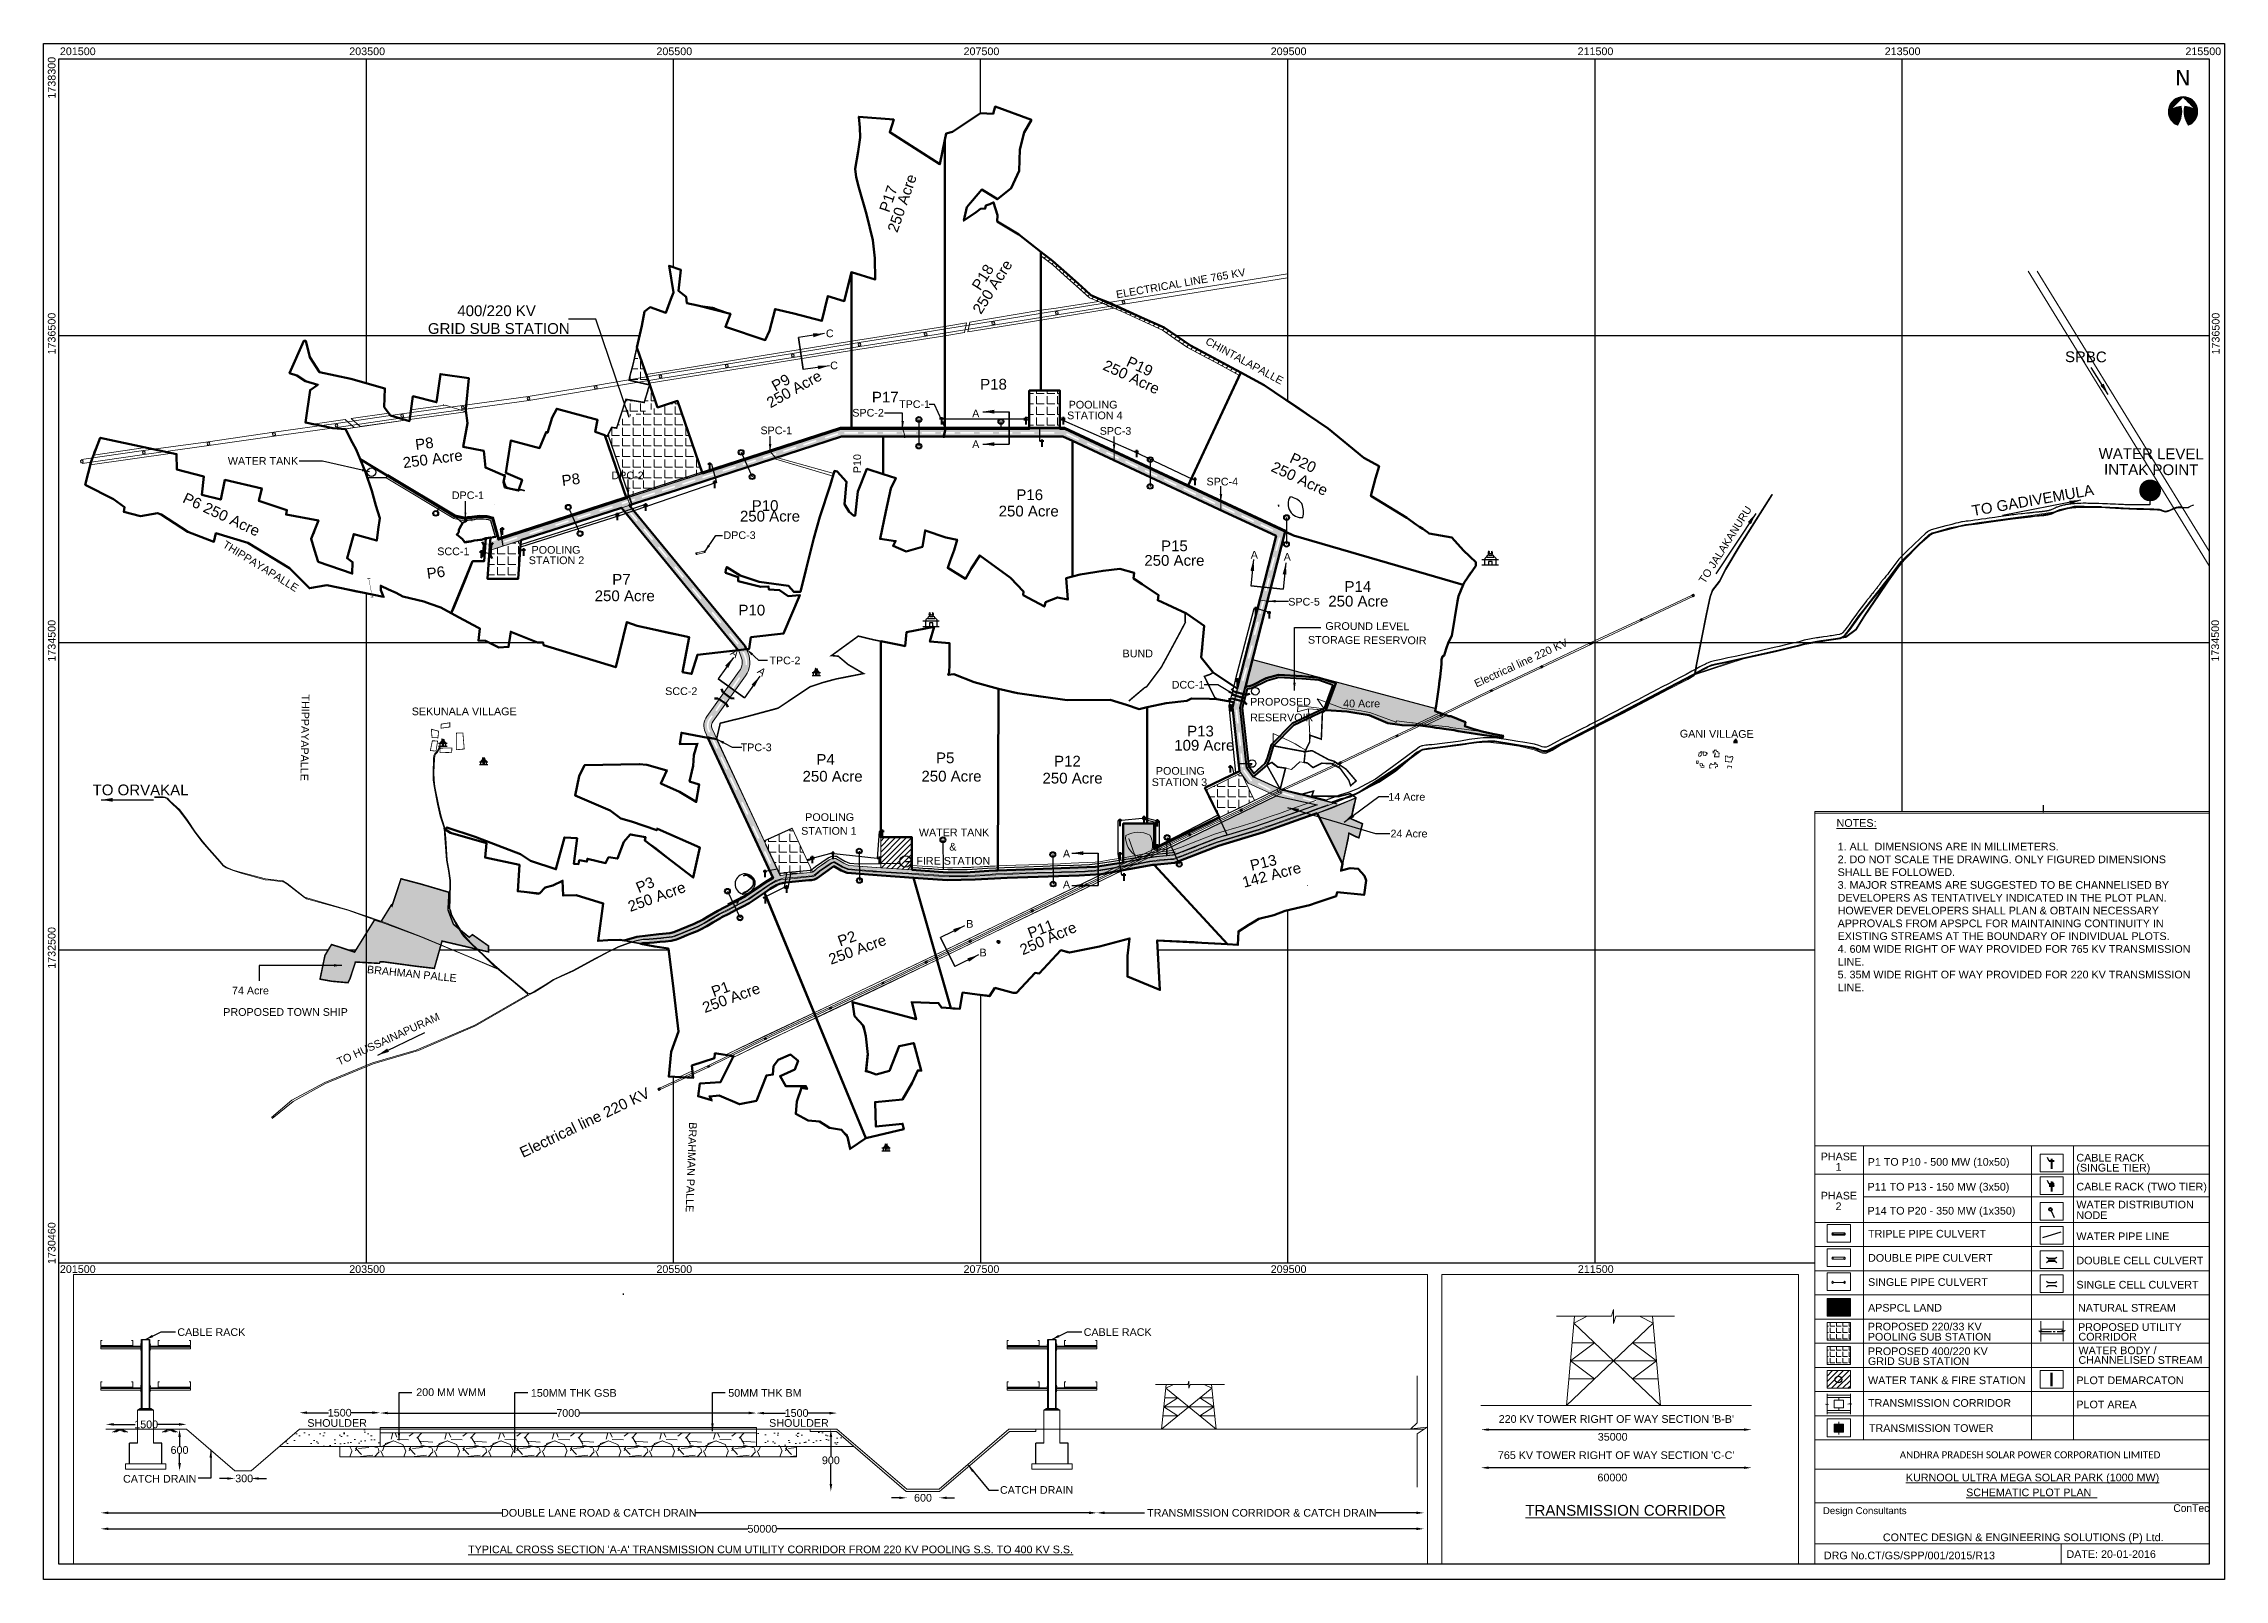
# Model space of a CAD drawing. Header units: metres. Extents: x 196588 to 215600, y 1647668 to 1738400.
# Drawn here: x 201400 to 215600, y 1728400 to 1738400 of the extents above; entities outside this region: 1.
import ezdxf
from ezdxf.enums import TextEntityAlignment as Align

# ---------------------------------------------------------------- set-up
doc = ezdxf.new("R2010")
doc.units = ezdxf.units.M
doc.header["$PDMODE"] = 1
doc.linetypes.add('CENTER2', pattern=[1.125, 0.75, -0.125, 0.125, -0.125])
for name, color, linetype in [('220 KV POWER LINE', 1, 'Continuous'), ('400 KV POWER LINE', 1, 'Continuous'), ('B.T. ROAD', 7, 'Continuous'), ('CHECK DAM', 6, 'Continuous'), ('CS', 134, 'Continuous'), ('GRID LINES', 250, 'Continuous'), ('GRID TEXT', 244, 'Continuous'), ('Ls', 170, 'Continuous'), ('name power lines', 1, 'Continuous'), ('Names', 1, 'Continuous'), ('PROJECT BOUNDARY', 5, 'Continuous'), ('road', 10, 'Continuous'), ('Solar water intake', 202, 'Continuous'), ('TEMPLE', 1, 'Continuous'), ('text', 7, 'Continuous'), ('TITLE BOX', 7, 'Continuous'), ('VILLAGE NAMES', 5, 'Continuous')]:
    doc.layers.add(name, color=color, linetype=linetype)
doc.layers.add('220116', color=6, linetype='Continuous', lineweight=50)
doc.layers.add('250Acres', color=7, linetype='Continuous', lineweight=30)
doc.layers.add('BUND', color=7, linetype='Continuous', true_color=0x3dcfff)
doc.styles.add('ARI', font='arial.ttf')
doc.styles.get("Standard").update_dxf_attribs({"font": 'arial.ttf', "height": 50})
doc.styles.add('style5', font='MTCORSVA.TTF')
doc.styles.add('TR', font='verdana.ttf')
doc.linetypes.add('ZIGZAG', pattern='A,0.0001,-0.2,[131,ltypeshp.shx,S=0.2,R=0,X=-0.2,Y=0],-0.4,[131,ltypeshp.shx,S=0.2,R=180,X=0.2,Y=0],-0.2', length=0.8001)
doc.dimstyles.get("Standard").update_dxf_attribs({"dimtxt": 50, "dimasz": 0.18, "dimexe": 0.18, "dimexo": 0.0625, "dimgap": 0.09, "dimtad": 0, "dimtih": 1, "dimtoh": 1, "dimdec": 4, "dimzin": 0, "dimdsep": 46, "dimtxsty": 'Standard', "dimcen": 0.09, "dimadec": 0, "dimazin": 0, "dimtfac": 1, "dimtdec": 4, "dimtofl": 0, "dimtmove": 0, "dimatfit": 3, "dimfxl": 1, "dimtolj": 1, "dimtzin": 0, "dimarcsym": 0})
pattern_1 = [(228.0128, (230.158, 234.158), (-2799.99938126, -3150.00046956), [47.0876, -4661.6808]), (184.9697, (198.658, 199.158), (4200.00036803, 349.99695745), [80.8038, -7999.57375]), (132.5104, (118.158, 192.158), (3499.99675142, -3850.00303585), [56.9758, -5640.6112]), (267.2737, (-18.342, 104.658), (349.9986062, 7000.00010324), [73.5833, -7284.7453]), (292.8337, (-21.842, 31.158), (-1750.0034669, 4199.99874412), [72.15425, -7143.28055]), (357.2737, (6.158, -35.342), (-7000.00010324, 349.9986062), [73.5833, -7284.7453]), (37.6942, (79.658, -38.842), (-4550.00257097, -3499.99664181), [97.31015, -9633.69715]), (72.2553, (156.658, 20.658), (2450.00376695, 7699.99868093), [91.8708, -9095.21235]), (121.4296, (184.658, 108.158), (-2800.00288196, 4549.99826277), [73.8325, -7309.42555]), (175.2364, (146.158, 171.158), (3850.0003312, -349.99703643), [84.2912, -4130.26705]), (222.3974, (62.158, 178.158), (-4200.002572876, -3849.997228705), [109.0068, -10791.68125]), (138.8141, (328.158, 101.158), (-2450.0010314, 2099.9990597), [37.20535, -3683.3454]), (171.4692, (300.158, 125.658), (4549.99939969, -700.00276851), [70.78295, -7007.52885]), (225, (230.16, 136.16), (-4e-14, -350.00011), [49.49735, -445.4772]), (203.1986, (205.66, 178.16), (1749.9999057, 700.0004638), [26.6553, -2638.86525]), (291.8014, (181.16, 167.66), (-349.9999687, 1050.0000956), [37.69605, -1847.1117]), (30.9638, (195.16, 132.66), (1049.9993078, 700.0008692), [61.22515, -1979.60805]), (161.5651, (247.66, 164.16), (700.000152, -349.999441), [44.27185, -1062.52545]), (16.3895, (-21.842, 167.658), (3500.00076944, 1049.99744844), [62.02, -6139.99575]), (70.3462, (37.658, 185.158), (-1399.99833658, -3850.00074746), [52.03135, -5151.0928]), (293.1986, (247.66, 234.16), (-700.0004638, 1749.9999057), [53.31025, -2612.2103]), (343.6105, (268.658, 185.158), (-3500.00076944, 1049.99744844), [62.02, -6139.99575]), (339.444, (-21.84, -49.34), (-1750.0006456, 699.9985987), [59.808, -2930.5934]), (294.7751, (34.158, -70.342), (-1749.99726624, 3850.00119764), [50.1123, -4961.12505]), (66.8014, (251.16, -115.84), (700.0004638, 1749.9999057), [53.31025, -2612.2103]), (17.354, (272.158, -66.842), (-4550.00070668, -1399.9980758), [58.67085, -5808.3984]), (69.444, (79.66, -115.84), (-699.9985987, -1750.0006456), [29.904, -2960.4974]), (101.3099, (230.16, -115.84), (-349.9991713, 1400.0002633), [17.8465, -1766.81015]), (165.9638, (226.66, -98.34), (1050.000191, -349.99932), [72.15425, -1370.9325]), (186.009, (156.658, -80.842), (3499.99991282, 349.99976112), [66.8675, -6619.87305]), (303.6901, (195.16, 101.16), (-350.000467, 699.999845), [50.4777, -1211.46515]), (353.1572, (223.158, 59.158), (5949.99977792, -700.00279927), [88.1279, -8724.64705]), (60.9454, (310.66, 48.66), (-1400.0000095, -2450.0001346), [36.0346, -3567.4359]), (90, (328.16, 80.16), (-350, 350), [21, -329]), (120.2564, (149.658, -70.342), (1399.99821038, -2450.00085955), [48.6234, -4813.732]), (48.0128, (125.158, -28.342), (2799.99938126, 3150.00046956), [94.1752, -4614.5932]), (0, (188.16, 41.66), (350, 350), [91, -259]), (325.3048, (279.158, 41.658), (-3499.99799065, 2450.00301336), [55.3399, -5478.6459]), (254.0546, (324.66, 10.16), (-349.9999613, -1400.0000443), [50.9607, -2497.0778]), (207.646, (310.658, -38.842), (-6649.99853251, -3500.00269961), [82.97275, -8214.3159]), (175.4261, (237.158, -77.342), (-4550.00019541, 349.99818041), [87.77965, -8690.1759])]
pattern_2 = [(37.5, (-21.84, -115.84), (-3.149668, 96.3411885), [0, -76, 0, -85, 0, -81.25]), (7.5, (-21.84, -115.84), (88.488835, 141.107303), [0, -41, 0, -68.5, 0, -26.25]), (327.5, (-83.34, -115.84), (155.707093, 0.2829527), [0, -25, 0, -90, 0, -117.5]), (317.5, (-83.34, -115.84), (150.30633, 43.883778), [0, -12.5, 0, -59, 0, -67.5])]

msp = doc.modelspace()

# ---------------------------------------------------------------- texts
at = {"layer": '220 KV POWER LINE', "color": 1, "linetype": 'ByBlock', "lineweight": 9}
msp.add_text('Electrical line 220 KV', height=50, rotation=24.59819, dxfattribs=at).set_placement((210729.9, 1734207.1, 309.5))
at = {"layer": '220 KV POWER LINE', "color": 7, "linetype": 'Continuous', "lineweight": 9}
msp.add_text('TO HUSSAINAPURAM ', height=50, rotation=24.49438, dxfattribs=at).set_placement((203324, 1731745.3, -9.4))
at = {"layer": '220 KV POWER LINE', "linetype": 'Continuous', "lineweight": 9}
msp.add_text('Electrical line 220 KV', height=70, rotation=25.59379, dxfattribs=at).set_placement((204521, 1731143.6, -9.4))
at = {"layer": '220116', "linetype": 'Continuous', "ltscale": 50}
for s, rotation, p in [('250 Acre', 70.84316, (206958.5, 1737164.9)), ('P17', 70.84316, (206905, 1737296.1)), ('P18', 57.72822, (207498.3, 1736787.1)), ('250 Acre', 57.72822, (207503.2, 1736632.5)), ('250 Acre', 335, (208291.3, 1736280.1)), ('P19', 335, (208443.8, 1736303.9)), ('250 Acre', 335, (209386.6, 1735618.9)), ('P20', 335, (209507.4, 1735676.1))]:
    msp.add_text(s, height=70, rotation=rotation, dxfattribs=at).set_placement(p)
for s, p in [('P17', (206793.4, 1736063.2)), ('P18', (207498.3, 1736147.1)), ('250 Acre', (207618.7, 1735321.1)), ('P16', (207734, 1735427.5)), ('P15', (208676.3, 1735095)), ('250 Acre', (208567.4, 1735000)), ('P14', (209870.7, 1734830.1)), ('250 Acre', (209765.1, 1734734.6))]:
    msp.add_text(s, height=70, dxfattribs=at).set_placement(p)
at = {"layer": '250Acres', "linetype": 'Continuous', "lineweight": 9, "ltscale": 50}
for s, height, p in [('SRBC', 70, (214698.2, 1736360.5)), ('WATER LEVEL', 70, (215123.5, 1735729.5)), ('INTAK POINT', 70, (215123.5, 1735626.2)), ('STORAGE RESERVOIR  ', 50, (210038.3, 1734515.8)), ('GROUND LEVEL', 50, (210019.5, 1734606.7))]:
    msp.add_text(s, height=height, rotation=359.69833, dxfattribs=at).set_placement(p, align=Align.MIDDLE)
msp.add_text('SEKUNALA VILLAGE', height=50, dxfattribs=at).set_placement((203797, 1734027))
msp.add_text('GANI VILLAGE', height=50, rotation=359.69833, dxfattribs=at).set_placement((212054, 1733882))
at = {"layer": '400 KV POWER LINE', "color": 1, "linetype": 'ZIGZAG', "ltscale": 50}
msp.add_text('ELECTRICAL LINE 765 KV', height=50, rotation=9.95921, dxfattribs=at).set_placement((208388.1, 1736740.9, 309.6))
at = {"layer": 'B.T. ROAD', "linetype": 'Continuous', "lineweight": 9}
for s, height, rotation, p in [('TO GADIVEMULA', 70, 9.90663, (213962.2, 1735323.1)), ('TO GADIVEMULA', 70, 9.90663, (213962.2, 1735323.1)), ('TO JALAKANURU', 50, 57.61918, (212215.9, 1734880))]:
    msp.add_text(s, height=height, rotation=rotation, dxfattribs=at).set_placement(p)
msp.add_text('TO ORVAKAL', height=70, dxfattribs=at).set_placement((201718.9, 1733505.6, 313.2))
at = {"layer": 'BUND', "color": 7}
msp.add_text('BUND', height=50, dxfattribs=at).set_placement((208425.7, 1734403.9, -286.2))
at = {"layer": 'GRID TEXT', "style": 'TR'}
msp.add_text('N', height=100, rotation=359.97043, dxfattribs=at).set_placement((215329, 1738129), align=Align.CENTER)
at = {"layer": 'GRID TEXT', "linetype": 'Continuous', "char_height": 50, "width": 128.651, "attachment_point": 1}
for s, insert in [('201500', (201506, 1738375)), ('203500', (203390.2, 1738375)), ('205500', (205390.2, 1738375)), ('207500', (207390.2, 1738375)), ('209500', (209390.2, 1738375)), ('211500', (211388.3, 1738375)), ('213500', (213388.3, 1738375)), ('215500', (215346.3, 1738375)), ('201500', (201506, 1730445.4)), ('203500', (203390.2, 1730445.4)), ('205500', (205390.2, 1730445.4)), ('207500', (207390.2, 1730445.4)), ('209500', (209390.2, 1730445.4)), ('211500', (211390.2, 1730445.4))]:
    msp.add_mtext(s, dxfattribs=dict(at, insert=insert))
at = {"layer": 'GRID TEXT', "linetype": 'Continuous', "char_height": 50, "width": 128.651, "attachment_point": 1, "rotation": 90}
for s, insert in [('1738300', (201427.5, 1738042.1)), ('1736500', (201427.5, 1736375.8)), ('1736500', (215518.3, 1736375.8)), ('1734500', (201427.5, 1734375.8)), ('1734500', (215515.3, 1734375.8)), ('1732500', (201427.5, 1732375.8)), ('1730460', (201427.5, 1730453.4))]:
    msp.add_mtext(s, dxfattribs=dict(at, insert=insert))
at = {"layer": 'name power lines', "color": 6, "linetype": 'Continuous', "lineweight": 9, "ltscale": 50}
for s, p in [('400/220 KV', (204094, 1736625.5)), (' GRID SUB STATION', (203875, 1736510))]:
    msp.add_text(s, height=70, dxfattribs=at).set_placement(p)
at = {"layer": 'name power lines', "linetype": 'Continuous', "lineweight": 9, "ltscale": 50}
for s, p in [('STATION 4', (208064.5, 1735954.2)), ('POOLING ', (208074.6, 1736024.1)), ('POOLING ', (204577.4, 1735078.6)), ('STATION 2', (204559.3, 1735010.8)), ('POOLING ', (208642.6, 1733639.5)), ('STATION 3', (208615.5, 1733566.3)), ('STATION 1', (206333, 1733248.7)), ('POOLING ', (206359.1, 1733338.4))]:
    msp.add_text(s, height=50, dxfattribs=at).set_placement(p)
at = {"layer": 'name power lines', "color": 7, "linetype": 'Continuous', "lineweight": 9, "ltscale": 50}
msp.add_text('WATER TANK ', height=50, dxfattribs=at).set_placement((202599.5, 1735657.7))
at = {"layer": 'name power lines', "color": 0, "linetype": 'Continuous', "lineweight": 9, "ltscale": 50}
msp.add_text('%%UNOTES:', height=50, dxfattribs=at).set_placement((213074.8, 1733300.2))
at = {"layer": 'name power lines', "color": 0, "linetype": 'Continuous', "lineweight": 9, "ltscale": 190, "insert": (213081.7, 1733196.8), "char_height": 50, "width": 2349.389, "attachment_point": 1}
msp.add_mtext('1. ALL  DIMENSIONS ARE IN MILLIMETERS.\\P2. DO NOT SCALE THE DRAWING. ONLY FIGURED DIMENSIONS {\\H2.711x; }SHALL BE FOLLOWED.{\\H2.1407x; }\\P3. MAJOR STREAMS ARE SUGGESTED TO BE CHANNELISED BY {\\H2.3308x; }DEVELOPERS AS TENTATIVELY INDICATED IN THE PLOT PLAN. {\\H2.2674x; }HOWEVER DEVELOPERS SHALL PLAN & OBTAIN NECESSARY {\\H2.2885x; }APPROVALS FROM APSPCL FOR MAINTAINING CONTINUITY IN {\\H2.2815x; }EXISTING STREAMS AT THE BOUNDARY OF INDIVIDUAL PLOTS. {\\H2.2838x; }\\P4. 60M WIDE RIGHT OF WAY PROVIDED FOR 765 KV TRANSMISSION {\\H2.2831x; }LINE.{\\H2.2656x; }\\P5. 35M WIDE RIGHT OF WAY PROVIDED FOR 220 KV TRANSMISSION {\\H2.2625x; }LINE.{\\H2.2724x; }', dxfattribs=at)
at = {"layer": 'Names', "color": 0, "linetype": 'Continuous', "lineweight": 9, "ltscale": 50}
for s, p in [('C', (206493.9, 1736488.6)), ('C', (206521.6, 1736279.6)), ('A', (207446.3, 1735966.9)), ('A', (207446.3, 1735766.5)), ('A', (209260.3, 1735046.9, -308.8)), ('A', (209474.6, 1735032.8, -308.8)), ('A', (208037.3, 1733100.5, 619)), ('A', (208037.3, 1732900.1, 619)), ('B', (207407.9, 1732643.4)), ('B', (207494, 1732456.9)), ('PHASE', (212971.7, 1731128.6)), ('P1 TO P10 - 500 MW (10x50)', (213277.3, 1731093.4)), ('CABLE RACK ', (214636.3, 1731120.7)), ('1', (213068.2, 1731061.1)), ('P11 TO P13 - 150 MW (3x50)', (213276.4, 1730931.8)), ('CABLE RACK (TWO TIER) ', (214636.3, 1730932.4)), ('(SINGLE TIER) ', (214636.3, 1731055.8)), ('PHASE', (212971.7, 1730873.7)), ('2', (213068.2, 1730804.6)), ('WATER DISTRIBUTION', (214636.3, 1730815.6)), ('P14 TO P20 - 350 MW (1x350)', (213276.7, 1730775.3)), ('NODE', (214636.3, 1730746.5)), ('TRIPLE PIPE CULVERT', (213279.8, 1730625.8)), ('WATER PIPE LINE', (214636.3, 1730608.8)), ('DOUBLE PIPE CULVERT', (213279.8, 1730468.4)), ('DOUBLE CELL CULVERT', (214636.3, 1730451.4)), ('SINGLE PIPE CULVERT', (213279.8, 1730310.9)), ('SINGLE CELL CULVERT', (214636.3, 1730293.9)), ('APSPCL LAND', (213279.8, 1730143.6)), ('NATURAL STREAM', (214647.1, 1730143.2)), ('PROPOSED 220/33 KV', (213278.2, 1730021.2)), ('POOLING SUB STATION', (213278.2, 1729954.9)), ('PROPOSED UTILITY', (214647.1, 1730018.2)), ('CORRIDOR', (214649.8, 1729955.3)), ('GRID SUB STATION', (213279, 1729796.1)), ('PROPOSED 400/220 KV ', (213279, 1729860.5)), ('WATER BODY / ', (214649.9, 1729866.2)), ('CHANNELISED STREAM', (214649.9, 1729803.6)), ('WATER TANK & FIRE STATION ', (213279.8, 1729671.4)), ('PLOT DEMARCATON', (214636.3, 1729671.2)), ('TRANSMISSION CORRIDOR', (213279.8, 1729523.6)), ('PLOT AREA', (214636.3, 1729513.8)), (' TRANSMISSION TOWER', (213266.2, 1729360.2)), ('%%UKURNOOL ULTRA MEGA SOLAR PARK (1000 MW)', (213526.3, 1729038.5)), ('%%USCHEMATIC PLOT PLAN  ', (213918.5, 1728941.4)), ('DRG No.CT/GS/SPP/001/2015/R13', (212992.1, 1728530.8)), ('DATE: 20-01-2016', (214571.6, 1728539.5))]:
    msp.add_text(s, height=50, dxfattribs=at).set_placement(p)
at = {"layer": 'Names', "color": 6, "linetype": 'Continuous', "ltscale": 50}
for s, rotation, p in [('250 Acre', 29.13249, (206132.6, 1736024.6)), ('P9', 29.13249, (206165, 1736133.9)), ('P8', 7.6032, (203824.8, 1735753.5)), ('250 Acre', 7.6032, (203744.1, 1735635.5)), ('P8', 7.6032, (204778.3, 1735519)), ('P6 250 Acre', 335.05995, (202299.6, 1735415.9)), ('P6 ', 7.6032, (203899.6, 1734913.9)), ('P13', 13.33925, (209265.8, 1733013.5)), ('P3', 22.88175, (205275.2, 1732867.7)), ('142 Acre', 14.90327, (209215.9, 1732903.3)), ('250 Acre', 20, (205220, 1732745.5)), ('P11', 20.66916, (207823.7, 1732572)), ('250 Acre', 20, (206526.5, 1732401.7)), ('P2', 20, (206586.5, 1732520)), ('250 Acre', 23.7427, (207775.7, 1732463.1)), ('P1', 20, (205763.6, 1732190.9))]:
    msp.add_text(s, height=70, rotation=rotation, dxfattribs=at).set_placement(p)
at = {"layer": 'Names', "color": 7, "linetype": 'Continuous', "ltscale": 50}
for s, p in [('SPC-2', (206665.7, 1735971.4, -241.7)), ('TPC-1', (206970.3, 1736027.4, 27.1)), ('SPC-1', (206067.7, 1735856.7, -344.1)), ('SPC-3', (208276.6, 1735853.1, -295.9)), ('DPC-2', (205097.6, 1735563.5)), ('SPC-4', (208972.2, 1735523.2, -295.9)), ('DPC-1', (204058.1, 1735434.2)), ('SCC-1', (203963.2, 1735068.9)), ('DPC-3', (205826.8, 1735174.2)), ('SPC-5', (209504.5, 1734740.8, -295.9)), ('TPC-2', (206126, 1734358.5)), ('DCC-1', (208745.5, 1734200.4, -301.3)), ('SCC-2', (205447.3, 1734158.4, -301.3)), ('TPC-3', (205938.9, 1733792.8))]:
    msp.add_text(s, height=50, dxfattribs=at).set_placement(p)
at = {"layer": 'Names', "linetype": 'Continuous', "ltscale": 50}
msp.add_text('P10', height=50, rotation=90, dxfattribs=at).set_placement((206722.6, 1735603.1))
at = {"layer": 'Names', "color": 6, "linetype": 'Continuous', "ltscale": 50}
for s, p in [('P10', (206010.9, 1735357.1)), ('250 Acre', (205934.1, 1735288.1)), ('250 Acre', (204988.5, 1734769.5)), ('P7', (205102.6, 1734876.6)), ('P10', (205924.5, 1734676.5)), ('109 Acre', (208762, 1733796.3)), ('P13', (208845.9, 1733888.5)), ('P4', (206432, 1733704)), ('P5', (207211, 1733714.5)), ('P12', (207979.6, 1733693)), ('250 Acre', (206341.7, 1733594.4)), ('250 Acre', (207115.9, 1733595.1)), ('250 Acre', (207904.2, 1733582.2))]:
    msp.add_text(s, height=70, dxfattribs=at).set_placement(p)
at = {"layer": 'Names', "color": 0, "linetype": 'Continuous', "lineweight": 9, "ltscale": 50}
for p in [(205867.5, 1734424.3, -308.8), (206042, 1734305.3, -308.8)]:
    msp.add_text('A', height=50, rotation=322.32893, dxfattribs=at).set_placement(p)
at = {"layer": 'Names', "linetype": 'Continuous', "ltscale": 50}
for s, p in [('PROPOSED ', (209256, 1734089.4)), ('40 Acre', (209861.7, 1734078.2)), ('RESERVOIR ', (209256, 1733987.5)), ('14 Acre', (210156, 1733470.3)), ('24 Acre', (210170.4, 1733231.2))]:
    msp.add_text(s, height=50, dxfattribs=at).set_placement(p)
at = {"layer": 'Names', "color": 7, "linetype": 'Continuous', "lineweight": 9, "ltscale": 50}
for s, height, p in [('WATER TANK ', 50, (207099.3, 1733239)), ('& ', 50, (207296.9, 1733145.9)), ('FIRE STATION', 50, (207082.8, 1733053.9)), ('CABLE RACK', 50, (202270.8, 1729985.2)), ('CABLE RACK', 50, (208172.4, 1729985.2)), ('200 MM WMM', 50, (203826.2, 1729593.7)), ('150MM THK GSB', 50, (204572.6, 1729589.1)), ('50MM THK BM', 50, (205858.2, 1729589.1)), ('SHOULDER', 50, (203117.1, 1729393.5)), ('SHOULDER', 50, (206124.3, 1729393.5)), ("220 KV TOWER RIGHT OF WAY SECTION 'B-B'", 50, (210874.6, 1729419.3)), ("765 KV TOWER RIGHT OF WAY SECTION 'C-C'", 50, (210869.4, 1729183.8)), ('CATCH DRAIN', 50, (201917.3, 1729029.8)), ('CATCH DRAIN', 50, (207627.2, 1728957.4)), ('%%UTRANSMISSION CORRIDOR', 70, (211048.3, 1728814.6))]:
    msp.add_text(s, height=height, dxfattribs=at).set_placement(p)
at = {"layer": 'Names', "linetype": 'Continuous', "lineweight": 9, "ltscale": 50}
for s, p in [('74 Acre', (202626.4, 1732209.1)), ('PROPOSED TOWN SHIP', (202569.8, 1732069.5))]:
    msp.add_text(s, height=50, dxfattribs=at).set_placement(p)
at = {"layer": 'Names', "color": 6, "lineweight": 9, "ltscale": 50}
msp.add_text('250 Acre', height=70, rotation=20, dxfattribs=at).set_placement((205705.3, 1732087))
at = {"layer": 'Names', "color": 0, "linetype": 'Continuous', "lineweight": 9, "ltscale": 50}
msp.add_text(' CONTEC DESIGN & ENGINEERING SOLUTIONS (P) Ltd.   ', height=50, dxfattribs=at).set_placement((214309.7, 1728667.7), align=Align.MIDDLE)
at = {"layer": 'Names', "color": 0, "linetype": 'Continuous', "lineweight": 9, "ltscale": 50, "insert": (213486.1, 1729234.2), "char_height": 50, "width": 3215.649, "attachment_point": 1}
msp.add_mtext('{\\fCalibri|b0|i0|c0|p34;\\H0.91667x;ANDHRA PRADESH SOLAR POWER CORPORATION LIMITED\\fArial|b0|i0|c0|p34;\\H1.0909x; \\P\\fCalibri|b0|i0|c0|p34;\\H0.91667x; }', dxfattribs=at)
at = {"layer": 'Names', "color": 7, "linetype": 'Continuous', "lineweight": 9, "ltscale": 50, "insert": (195497.3, 1728620.1), "char_height": 50, "width": 21265.26, "attachment_point": 1}
msp.add_mtext("\\pi8667;{\\LTYPICAL CROSS SECTION 'A-A' TRANSMISSION CUM UTILITY CORRIDOR FROM 220 KV POOLING S.S. TO 400 KV S.S. }", dxfattribs=at)
at = {"layer": 'text', "color": 88, "lineweight": 9, "style": 'style5'}
msp.add_text('ConTec', height=50, dxfattribs=at).set_placement((215384.6, 1728864.3), align=Align.MIDDLE)
at = {"layer": 'TITLE BOX', "linetype": 'Continuous', "lineweight": 9, "ltscale": 50, "style": 'ARI'}
msp.add_text('Design Consultants', height=45, dxfattribs=at).set_placement((213258.2, 1728841.9), align=Align.MIDDLE)
at = {"layer": 'VILLAGE NAMES', "color": 7, "lineweight": 9}
msp.add_text('CHINTALAPALLE', height=50, rotation=331.55742, dxfattribs=at).set_placement((208960.3, 1736446.4))
at = {"layer": 'VILLAGE NAMES', "color": 7, "linetype": 'Continuous', "lineweight": 9}
for s, rotation, p in [('THIPPAYAPALLE', 328.18131, (202561.4, 1735124.6)), ('THIPPAYAPALLE', 269.10197, (203081.4, 1734162.5)), ('BRAHMAN PALLE', 354.27138, (203503.9, 1732348.1))]:
    msp.add_text(s, height=50, rotation=rotation, dxfattribs=at).set_placement(p)
at = {"layer": 'VILLAGE NAMES', "color": 7, "linetype": 'Continuous'}
msp.add_text('BRAHMAN PALLE', height=50, rotation=267.76932, dxfattribs=at).set_placement((205603.6, 1731377.5))

# ---------------------------------------------------------------- blocks, each defined once
blk = doc.blocks.new('A$C4C0265E5')
at = {"layer": 'TEMPLE'}
for points in [[(-13.5, 9), (13.5, 9)], [(-13.5, 0), (13.5, 0)], [(-8.5, 0), (-8.5, 9)], [(-5.2, 12.8), (6, 12.8)], [(3.2, 0), (3.2, 5.7), (-2.4, 5.7), (-2.4, 0)], [(-2.2, 15.8), (3.2, 15.8)], [(-1, 18.5), (1.6, 18.5)], [(9.9, 0), (9.9, 9)]]:
    blk.add_lwpolyline(points, dxfattribs=at)
for centre, radius, start, end in [((-5.3, 9.5), 3.26, 87.8436, 189.2012), ((-3, 13.6), 2.34, 69.7058, 201.7624), ((0.3, 19.8), 3.64, 124.6908, 216.5002), ((-1.2, 17), 1.53, 83.0917, 227.9751), ((3.1, 21.4), 5.04, 164.1856, 215.059), ((1.7, 16.8), 1.74, 327.908, 94.5822), ((-0.7, 21.1), 3.55, 312.8669, 23.8321), ((0.8, 19.8), 3.21, 317.586, 57.6644), ((4, 13.8), 2.21, 332.2896, 113.0629), ((6.7, 9.6), 3.25, 349.376, 102.0043)]:
    blk.add_arc(centre, radius, start, end, dxfattribs=at)
blk = doc.blocks.new('dcc')
at = {"layer": 'name power lines', "color": 7, "linetype": 'Continuous', "lineweight": 100, "ltscale": 190}
for p, q in [((-28, 40), (-39, 59)), ((-39, 19), (39, -19)), ((-28, 40), (49, 3)), ((73, 6), (49, 3)), ((-49, -3), (-70, -6)), ((-49, -3), (29, -39)), ((41, -60), (29, -39))]:
    blk.add_line(p, q, dxfattribs=at)
blk = doc.blocks.new('*D65')
at = {"layer": 'Defpoints', "color": 0, "linetype": 'Continuous', "ltscale": 50, "transparency": 16777216}
for p in [(210759, 1729532), (212522, 1729532), (210759, 1729127)]:
    blk.add_point(p, dxfattribs=at)
at = {"layer": 'name power lines', "color": 3, "linetype": 'Continuous', "lineweight": -2, "ltscale": 50, "transparency": 16777216}
blk.add_line((212472, 1729127), (210809, 1729127), dxfattribs=at)
at = {"layer": 'name power lines', "color": 3, "linetype": 'Continuous', "ltscale": 50, "transparency": 16777216}
for points in [[(210809, 1729135), (210809, 1729119), (210759, 1729127)], [(212472, 1729135), (212472, 1729119), (212522, 1729127)]]:
    blk.add_solid(points, dxfattribs=at)
at = {"layer": 'name power lines', "color": 0, "linetype": 'Continuous', "lineweight": 9, "ltscale": 50, "transparency": 16777216, "insert": (211615, 1729063), "char_height": 50, "attachment_point": 5}
blk.add_mtext('\\A1;60000', dxfattribs=at)
blk = doc.blocks.new('TT')
at = {"layer": 'name power lines', "color": 0, "linetype": 'Continuous', "lineweight": 9, "ltscale": 190}
for p, q in [((-618, 323), (-21, 323)), ((-510, -323), (-423, 323)), ((-430, 272), (-284, 323)), ((27, 323), (663, 323)), ((284, 323), (430, 272)), ((510, -323), (423, 323)), ((-510, -323), (430, 272)), ((-430, 272), (510, -323)), ((-205, 130), (-467, 0)), ((-467, 0), (467, 0)), ((-205, -130), (-467, 0)), ((-449, 130), (-205, 130)), ((449, 130), (205, 130)), ((205, 130), (467, 0)), ((205, -130), (467, 0)), ((-484, -130), (-205, -130)), ((484, -130), (205, -130))]:
    blk.add_line(p, q, dxfattribs=at)
blk.add_lwpolyline([(-21, 323), (1, 372), (1, 270), (27, 323)], dxfattribs=at)
blk = doc.blocks.new('*D66')
at = {"layer": 'Defpoints', "color": 0, "linetype": 'Continuous', "ltscale": 50, "transparency": 16777216}
for p in [(210759, 1729532), (212522, 1729532), (212522, 1729375)]:
    blk.add_point(p, dxfattribs=at)
at = {"layer": 'name power lines', "color": 3, "linetype": 'Continuous', "lineweight": -2, "ltscale": 50, "transparency": 16777216}
blk.add_line((210809, 1729375), (212472, 1729375), dxfattribs=at)
at = {"layer": 'name power lines', "color": 3, "linetype": 'Continuous', "ltscale": 50, "transparency": 16777216}
for points in [[(210809, 1729383), (210809, 1729367), (210759, 1729375)], [(212472, 1729383), (212472, 1729367), (212522, 1729375)]]:
    blk.add_solid(points, dxfattribs=at)
at = {"layer": 'name power lines', "color": 0, "linetype": 'Continuous', "lineweight": 9, "ltscale": 50, "transparency": 16777216, "insert": (211617, 1729328), "char_height": 50, "attachment_point": 5}
blk.add_mtext('\\A1;35000', dxfattribs=at)
blk = doc.blocks.new('q')
at = {"color": 7, "linetype": 'Continuous', "lineweight": 9, "ltscale": 50}
for p, q in [((-98, 1210), (-98, 1285)), ((-98, 1285), (-73, 1285)), ((502, 1285), (477, 1285)), ((502, 1210), (502, 1285)), ((662, 295), (662, 1300)), ((662, 1300), (812, 1300)), ((812, 295), (812, 1300)), ((972, 1210), (972, 1285)), ((972, 1285), (997, 1285)), ((1572, 1285), (1547, 1285)), ((1572, 1210), (1572, 1285)), ((16764, 1210), (16764, 1285)), ((16764, 1285), (16789, 1285)), ((17364, 1285), (17339, 1285)), ((17364, 1210), (17364, 1285)), ((17524, 295), (17524, 1300)), ((17524, 1300), (17674, 1300)), ((17674, 295), (17674, 1300)), ((17834, 1210), (17834, 1285)), ((17834, 1285), (17859, 1285)), ((18434, 1285), (18409, 1285)), ((18434, 1210), (18434, 1285)), ((502, 1210), (-98, 1210)), ((652, 1200), (-98, 1200)), ((-98, 1200), (-98, 1165)), ((652, 1190), (-98, 1190)), ((652, 1165), (-98, 1165)), ((652, 1222), (662, 1222)), ((652, 1218), (662, 1218)), ((652, 1162), (662, 1162)), ((652, 1158), (662, 1158)), ((822, 1222), (812, 1222)), ((822, 1218), (812, 1218)), ((822, 1162), (812, 1162)), ((822, 1158), (812, 1158)), ((822, 1200), (1572, 1200)), ((822, 1190), (1572, 1190)), ((822, 1165), (1572, 1165)), ((972, 1210), (1572, 1210)), ((1572, 1200), (1572, 1165)), ((17364, 1210), (16764, 1210)), ((17514, 1200), (16764, 1200)), ((16764, 1200), (16764, 1165)), ((17514, 1190), (16764, 1190)), ((17514, 1165), (16764, 1165)), ((17514, 1222), (17524, 1222)), ((17514, 1218), (17524, 1218)), ((17514, 1162), (17524, 1162)), ((17514, 1158), (17524, 1158)), ((17684, 1222), (17674, 1222)), ((17684, 1218), (17674, 1218)), ((17684, 1162), (17674, 1162)), ((17684, 1158), (17674, 1158)), ((17684, 1200), (18434, 1200)), ((17684, 1190), (18434, 1190)), ((17684, 1165), (18434, 1165)), ((17834, 1210), (18434, 1210)), ((18434, 1200), (18434, 1165)), ((-98, 610), (-98, 685)), ((-98, 685), (-73, 685)), ((502, 685), (477, 685)), ((502, 610), (502, 685)), ((972, 610), (972, 685)), ((972, 685), (997, 685)), ((1572, 685), (1547, 685)), ((1572, 610), (1572, 685)), ((16764, 610), (16764, 685)), ((16764, 685), (16789, 685)), ((17364, 685), (17339, 685)), ((17364, 610), (17364, 685)), ((17834, 610), (17834, 685)), ((17834, 685), (17859, 685)), ((18434, 685), (18409, 685)), ((18434, 610), (18434, 685)), ((502, 610), (-98, 610)), ((652, 600), (-98, 600)), ((-98, 600), (-98, 565)), ((652, 590), (-98, 590)), ((652, 565), (-98, 565)), ((652, 622), (662, 622)), ((652, 618), (662, 618)), ((652, 562), (662, 562)), ((652, 558), (662, 558)), ((822, 622), (812, 622)), ((822, 618), (812, 618)), ((822, 562), (812, 562)), ((822, 558), (812, 558)), ((822, 600), (1572, 600)), ((822, 590), (1572, 590)), ((822, 565), (1572, 565)), ((972, 610), (1572, 610)), ((1572, 600), (1572, 565)), ((17364, 610), (16764, 610)), ((17514, 600), (16764, 600)), ((16764, 600), (16764, 565)), ((17514, 590), (16764, 590)), ((17514, 565), (16764, 565)), ((17514, 622), (17524, 622)), ((17514, 618), (17524, 618)), ((17514, 562), (17524, 562)), ((17514, 558), (17524, 558)), ((17684, 622), (17674, 622)), ((17684, 618), (17674, 618)), ((17684, 562), (17674, 562)), ((17684, 558), (17674, 558)), ((17684, 600), (18434, 600)), ((17684, 590), (18434, 590)), ((17684, 565), (18434, 565)), ((17834, 610), (18434, 610)), ((18434, 600), (18434, 565)), ((0, 0), (1500, 0)), ((587, 275), (637, 300)), ((587, -200), (587, 275)), ((587, 275), (887, 275)), ((608, 280), (638, 295)), ((608, 280), (866, 280)), ((837, 300), (637, 300)), ((836, 295), (638, 295)), ((866, 280), (836, 295)), ((887, 275), (837, 300)), ((887, -200), (887, 275)), ((16862, 0), (18362, 0)), ((17449, 275), (17499, 300)), ((17449, -200), (17449, 275)), ((17449, 275), (17749, 275)), ((17470, 280), (17500, 295)), ((17470, 280), (17728, 280)), ((17699, 300), (17499, 300)), ((17698, 295), (17500, 295)), ((17728, 280), (17698, 295)), ((17749, 275), (17699, 300)), ((17749, -200), (17749, 275)), ((362, -500), (1112, -500)), ((362, -575), (362, -500)), ((362, -575), (1112, -575)), ((1112, -500), (1112, -575)), ((17224, -500), (17974, -500)), ((17224, -575), (17224, -500)), ((17224, -575), (17974, -575)), ((17974, -500), (17974, -575))]:
    blk.add_line(p, q, dxfattribs=at)
at = {"color": 7, "linetype": 'Continuous', "lineweight": 25, "ltscale": 50}
for p, q in [((662, 1300), (812, 1300)), ((662, 295), (662, 1300)), ((671, 295), (671, 1300)), ((803, 1300), (803, 295)), ((812, 1300), (812, 295)), ((17524, 1300), (17674, 1300)), ((17524, 295), (17524, 1300)), ((17533, 295), (17533, 1300)), ((17665, 1300), (17665, 295)), ((17674, 1300), (17674, 295)), ((812, 295), (662, 295)), ((17674, 295), (17524, 295))]:
    blk.add_line(p, q, dxfattribs=at)
at = {"color": 0, "linetype": 'Continuous', "lineweight": 9, "ltscale": 190}
for p, q in [((12100, -50), (12100, 0)), ((13600, 0), (13100, 0)), ((13100, 0), (13100, -34)), ((16799, 0), (17299, 0)), ((17299, 0), (17299, -34)), ((13100, -34), (13590, -34)), ((17299, -34), (16809, -34))]:
    blk.add_line(p, q, dxfattribs=at)
at = {"color": 7}
for p, q in [((587, -200), (437, -200)), ((437, -500), (437, -200)), ((1037, -200), (887, -200)), ((1037, -500), (1037, -200)), ((17449, -200), (17299, -200)), ((17299, -500), (17299, -200)), ((17899, -200), (17749, -200)), ((17899, -500), (17899, -200))]:
    blk.add_line(p, q, dxfattribs=at)
at = {"color": 7, "linetype": 'Continuous', "lineweight": 9, "ltscale": 50}
for points in [[(652, 1215), (649, 1215), (649, 1225), (652, 1225)], [(652, 1165), (649, 1165), (649, 1155), (652, 1155)], [(652, 1240), (662, 1240), (662, 1140), (652, 1140)], [(822, 1240), (812, 1240), (812, 1140), (822, 1140)], [(822, 1215), (826, 1215), (826, 1225), (822, 1225)], [(822, 1165), (826, 1165), (826, 1155), (822, 1155)], [(17514, 1215), (17510, 1215), (17510, 1225), (17514, 1225)], [(17514, 1165), (17510, 1165), (17510, 1155), (17514, 1155)], [(17514, 1240), (17524, 1240), (17524, 1140), (17514, 1140)], [(17684, 1240), (17674, 1240), (17674, 1140), (17684, 1140)], [(17684, 1215), (17688, 1215), (17688, 1225), (17684, 1225)], [(17684, 1165), (17688, 1165), (17688, 1155), (17684, 1155)], [(652, 640), (662, 640), (662, 540), (652, 540)], [(822, 640), (812, 640), (812, 540), (822, 540)], [(17514, 640), (17524, 640), (17524, 540), (17514, 540)], [(17684, 640), (17674, 640), (17674, 540), (17684, 540)], [(652, 615), (649, 615), (649, 625), (652, 625)], [(652, 565), (649, 565), (649, 555), (652, 555)], [(822, 615), (826, 615), (826, 625), (822, 625)], [(822, 565), (826, 565), (826, 555), (822, 555)], [(17514, 615), (17510, 615), (17510, 625), (17514, 625)], [(17514, 565), (17510, 565), (17510, 555), (17514, 555)], [(17684, 615), (17688, 615), (17688, 625), (17684, 625)], [(17684, 565), (17688, 565), (17688, 555), (17684, 555)]]:
    blk.add_lwpolyline(points, close=True, dxfattribs=at)
at = {"layer": 'name power lines', "color": 7, "linetype": 'Continuous', "lineweight": 9, "ltscale": 190}
for p, q in [((19528, 646), (20126, 646)), ((19637, 0), (19724, 646)), ((19717, 595), (19863, 646)), ((20174, 646), (20809, 646)), ((20430, 646), (20577, 595)), ((20657, 0), (20570, 646)), ((19637, 0), (20577, 595)), ((19941, 453), (19680, 323)), ((19680, 323), (20613, 323)), ((19941, 193), (19680, 323)), ((19698, 453), (19941, 453)), ((19717, 595), (20657, 0)), ((20596, 453), (20352, 453)), ((20352, 453), (20613, 323)), ((20352, 193), (20613, 323)), ((1500, 0), (2400, -600)), ((3600, 0), (2700, -600)), ((5100, 25), (12100, 25)), ((13600, 0), (14899, -866)), ((16799, 0), (15499, -866)), ((19663, 193), (19941, 193)), ((20631, 193), (20352, 193)), ((3225, -250), (13914, -250)), ((5100, 0), (5100, -250)), ((12100, -50), (5100, -50)), ((13590, -34), (14889, -900)), ((16809, -34), (15510, -900)), ((4350, -400), (12850, -400))]:
    blk.add_line(p, q, dxfattribs=at)
at = {"layer": 'name power lines', "color": 7, "linetype": 'Continuous', "lineweight": 9, "ltscale": 50}
for p, q in [((3600, 0), (5100, 0)), ((3600, 0), (3685, 0)), ((12100, 0), (5100, 0)), ((13600, 0), (12100, 0)), ((18362, 0), (24522, 0)), ((2400, -600), (2700, -600)), ((14889, -900), (15510, -900)), ((14899, -866), (15499, -866))]:
    blk.add_line(p, q, dxfattribs=at)
at = {"layer": 'name power lines', "color": 7, "linetype": 'Continuous', "lineweight": 9, "ltscale": 190}
blk.add_lwpolyline([(20126, 646), (20148, 695), (20148, 593), (20174, 646)], dxfattribs=at)
for points in [[(5100, 25), (12100, 25), (12100, 0), (5100, 0)], [(4350, -400), (12850, -400), (12850, -250), (4350, -250)], [(12100, -50), (5100, -50), (5100, -250), (12100, -250)]]:
    blk.add_lwpolyline(points, close=True, dxfattribs=at)
blk = doc.blocks.new('*D67')
at = {"layer": 'Defpoints', "color": 0, "linetype": 'Continuous', "ltscale": 50, "transparency": 16777216}
for p in [(201772, 1729632), (210388, 1729377), (210388, 1728729)]:
    blk.add_point(p, dxfattribs=at)
at = {"layer": 'name power lines', "color": 3, "linetype": 'Continuous', "lineweight": -2, "ltscale": 50, "transparency": 16777216}
for p, q in [((201822, 1728729), (205986, 1728729)), ((210338, 1728729), (206174, 1728729))]:
    blk.add_line(p, q, dxfattribs=at)
at = {"layer": 'name power lines', "color": 3, "linetype": 'Continuous', "ltscale": 50, "transparency": 16777216}
for points in [[(201822, 1728738), (201822, 1728721), (201772, 1728729)], [(210338, 1728738), (210338, 1728721), (210388, 1728729)]]:
    blk.add_solid(points, dxfattribs=at)
at = {"layer": 'name power lines', "color": 0, "linetype": 'Continuous', "lineweight": 9, "ltscale": 50, "transparency": 16777216, "insert": (206080, 1728729), "char_height": 50, "attachment_point": 5}
blk.add_mtext('\\A1;50000', dxfattribs=at)
blk = doc.blocks.new('*D68')
at = {"layer": 'Defpoints', "color": 0, "linetype": 'Continuous', "ltscale": 50, "transparency": 16777216}
for p in [(202646, 1729107), (202751, 1729107), (202751, 1729057)]:
    blk.add_point(p, dxfattribs=at)
at = {"layer": 'name power lines', "color": 3, "linetype": 'Continuous', "lineweight": -2, "ltscale": 50, "transparency": 16777216}
for p, q in [((202596, 1729057), (202546, 1729057)), ((202801, 1729057), (202851, 1729057))]:
    blk.add_line(p, q, dxfattribs=at)
at = {"layer": 'name power lines', "color": 3, "linetype": 'Continuous', "ltscale": 50, "transparency": 16777216}
for points in [[(202596, 1729065), (202596, 1729049), (202646, 1729057)], [(202801, 1729065), (202801, 1729049), (202751, 1729057)]]:
    blk.add_solid(points, dxfattribs=at)
at = {"layer": 'name power lines', "color": 0, "linetype": 'Continuous', "lineweight": 9, "ltscale": 50, "transparency": 16777216, "insert": (202706, 1729057), "char_height": 50, "attachment_point": 5}
blk.add_mtext('\\A1;300', dxfattribs=at)
blk = doc.blocks.new('*D69')
at = {"layer": 'Defpoints', "color": 0, "linetype": 'Continuous', "ltscale": 50, "transparency": 16777216}
for p in [(201806, 1729377), (202331, 1729409), (202331, 1729377)]:
    blk.add_point(p, dxfattribs=at)
at = {"layer": 'name power lines', "color": 3, "linetype": 'Continuous', "lineweight": -2, "ltscale": 50, "transparency": 16777216}
for p, q in [((201856, 1729409), (201996, 1729409)), ((202281, 1729409), (202141, 1729409))]:
    blk.add_line(p, q, dxfattribs=at)
at = {"layer": 'name power lines', "color": 3, "linetype": 'Continuous', "ltscale": 50, "transparency": 16777216}
for points in [[(201856, 1729418), (201856, 1729401), (201806, 1729409)], [(202281, 1729418), (202281, 1729401), (202331, 1729409)]]:
    blk.add_solid(points, dxfattribs=at)
at = {"layer": 'name power lines', "color": 0, "linetype": 'Continuous', "lineweight": 9, "ltscale": 50, "transparency": 16777216, "insert": (202068, 1729409), "char_height": 50, "attachment_point": 5}
blk.add_mtext('\\A1;1500', dxfattribs=at)
blk = doc.blocks.new('*D70')
at = {"layer": 'Defpoints', "color": 0, "linetype": 'Continuous', "ltscale": 50, "transparency": 16777216}
for p in [(203591, 1729485), (203066, 1729377), (203591, 1729377)]:
    blk.add_point(p, dxfattribs=at)
at = {"layer": 'name power lines', "color": 3, "linetype": 'Continuous', "lineweight": -2, "ltscale": 50, "transparency": 16777216}
for p, q in [((203116, 1729485), (203256, 1729485)), ((203541, 1729485), (203401, 1729485))]:
    blk.add_line(p, q, dxfattribs=at)
at = {"layer": 'name power lines', "color": 3, "linetype": 'Continuous', "ltscale": 50, "transparency": 16777216}
for points in [[(203116, 1729494), (203116, 1729477), (203066, 1729485)], [(203541, 1729494), (203541, 1729477), (203591, 1729485)]]:
    blk.add_solid(points, dxfattribs=at)
at = {"layer": 'name power lines', "color": 0, "linetype": 'Continuous', "lineweight": 9, "ltscale": 50, "transparency": 16777216, "insert": (203328, 1729485), "char_height": 50, "attachment_point": 5}
blk.add_mtext('\\A1;1500', dxfattribs=at)
blk = doc.blocks.new('*D71')
at = {"layer": 'Defpoints', "color": 0, "linetype": 'Continuous', "ltscale": 50, "transparency": 16777216}
for p in [(206041, 1729483), (203591, 1729389), (206041, 1729389)]:
    blk.add_point(p, dxfattribs=at)
at = {"layer": 'name power lines', "color": 3, "linetype": 'Continuous', "lineweight": -2, "ltscale": 50, "transparency": 16777216}
for p, q in [((203641, 1729483), (204741, 1729483)), ((205991, 1729483), (204890, 1729483))]:
    blk.add_line(p, q, dxfattribs=at)
at = {"layer": 'name power lines', "color": 3, "linetype": 'Continuous', "ltscale": 50, "transparency": 16777216}
for points in [[(203641, 1729492), (203641, 1729475), (203591, 1729483)], [(205991, 1729492), (205991, 1729475), (206041, 1729483)]]:
    blk.add_solid(points, dxfattribs=at)
at = {"layer": 'name power lines', "color": 0, "linetype": 'Continuous', "lineweight": 9, "ltscale": 50, "transparency": 16777216, "insert": (204816, 1729483), "char_height": 50, "attachment_point": 5}
blk.add_mtext('\\A1;7000', dxfattribs=at)
blk = doc.blocks.new('*D72')
at = {"layer": 'Defpoints', "color": 0, "linetype": 'Continuous', "ltscale": 50, "transparency": 16777216}
for p in [(206566, 1729483), (206041, 1729389), (206566, 1729377)]:
    blk.add_point(p, dxfattribs=at)
at = {"layer": 'name power lines', "color": 3, "linetype": 'Continuous', "lineweight": -2, "ltscale": 50, "transparency": 16777216}
for p, q in [((206091, 1729483), (206231, 1729483)), ((206516, 1729483), (206376, 1729483))]:
    blk.add_line(p, q, dxfattribs=at)
at = {"layer": 'name power lines', "color": 3, "linetype": 'Continuous', "ltscale": 50, "transparency": 16777216}
for points in [[(206091, 1729491), (206091, 1729474), (206041, 1729483)], [(206516, 1729491), (206516, 1729474), (206566, 1729483)]]:
    blk.add_solid(points, dxfattribs=at)
at = {"layer": 'name power lines', "color": 0, "linetype": 'Continuous', "lineweight": 9, "ltscale": 50, "transparency": 16777216, "insert": (206303, 1729483), "char_height": 50, "attachment_point": 5}
blk.add_mtext('\\A1;1500', dxfattribs=at)
blk = doc.blocks.new('*D73')
at = {"layer": 'Defpoints', "color": 0, "linetype": 'Continuous', "ltscale": 50, "transparency": 16777216}
for p in [(207021, 1728988), (207231, 1728988), (207231, 1728931)]:
    blk.add_point(p, dxfattribs=at)
at = {"layer": 'name power lines', "color": 3, "linetype": 'Continuous', "lineweight": -2, "ltscale": 50, "transparency": 16777216}
for p, q in [((206971, 1728931), (206921, 1728931)), ((207281, 1728931), (207331, 1728931))]:
    blk.add_line(p, q, dxfattribs=at)
at = {"layer": 'name power lines', "color": 3, "linetype": 'Continuous', "ltscale": 50, "transparency": 16777216}
for points in [[(206971, 1728939), (206971, 1728923), (207021, 1728931)], [(207281, 1728939), (207281, 1728923), (207231, 1728931)]]:
    blk.add_solid(points, dxfattribs=at)
at = {"layer": 'name power lines', "color": 0, "linetype": 'Continuous', "lineweight": 9, "ltscale": 50, "transparency": 16777216, "insert": (207126, 1728931), "char_height": 50, "attachment_point": 5}
blk.add_mtext('\\A1;600', dxfattribs=at)
blk = doc.blocks.new('*D74')
at = {"layer": 'Defpoints', "color": 0, "linetype": 'Continuous', "ltscale": 50, "transparency": 16777216}
for p in [(202331, 1729377), (202285, 1729107), (202646, 1729107)]:
    blk.add_point(p, dxfattribs=at)
at = {"layer": 'name power lines', "color": 3, "linetype": 'Continuous', "lineweight": -2, "ltscale": 50, "transparency": 16777216}
for p, q in [((202285, 1729327), (202285, 1729268)), ((202285, 1729157), (202285, 1729217))]:
    blk.add_line(p, q, dxfattribs=at)
at = {"layer": 'name power lines', "color": 3, "linetype": 'Continuous', "ltscale": 50, "transparency": 16777216}
for points in [[(202277, 1729327), (202294, 1729327), (202285, 1729377)], [(202277, 1729157), (202294, 1729157), (202285, 1729107)]]:
    blk.add_solid(points, dxfattribs=at)
at = {"layer": 'name power lines', "color": 0, "linetype": 'Continuous', "lineweight": 9, "ltscale": 50, "transparency": 16777216, "insert": (202285, 1729242), "char_height": 50, "attachment_point": 5}
blk.add_mtext('\\A1;600', dxfattribs=at)
blk = doc.blocks.new('*D75')
at = {"layer": 'Defpoints', "color": 0, "linetype": 'Continuous', "ltscale": 50, "transparency": 16777216}
for p in [(206566, 1729377), (206526, 1728972), (207017, 1728972)]:
    blk.add_point(p, dxfattribs=at)
at = {"layer": 'name power lines', "color": 3, "linetype": 'Continuous', "lineweight": -2, "ltscale": 50, "transparency": 16777216}
for p, q in [((206526, 1729327), (206526, 1729201)), ((206526, 1729022), (206526, 1729149))]:
    blk.add_line(p, q, dxfattribs=at)
at = {"layer": 'name power lines', "color": 3, "linetype": 'Continuous', "ltscale": 50, "transparency": 16777216}
for points in [[(206518, 1729327), (206535, 1729327), (206526, 1729377)], [(206518, 1729022), (206535, 1729022), (206526, 1728972)]]:
    blk.add_solid(points, dxfattribs=at)
at = {"layer": 'name power lines', "color": 0, "linetype": 'Continuous', "lineweight": 9, "ltscale": 50, "transparency": 16777216, "insert": (206526, 1729175), "char_height": 50, "attachment_point": 5}
blk.add_mtext('\\A1;900', dxfattribs=at)
blk = doc.blocks.new('*D76')
at = {"layer": 'Defpoints', "color": 0, "linetype": 'Continuous', "ltscale": 50, "transparency": 16777216}
for p in [(201772, 1729632), (208258, 1729632), (208258, 1728833)]:
    blk.add_point(p, dxfattribs=at)
at = {"layer": 'name power lines', "color": 3, "linetype": 'Continuous', "lineweight": -2, "ltscale": 50, "transparency": 16777216}
for p, q in [((201822, 1728833), (204384, 1728833)), ((208208, 1728833), (205646, 1728833))]:
    blk.add_line(p, q, dxfattribs=at)
at = {"layer": 'name power lines', "color": 3, "linetype": 'Continuous', "ltscale": 50, "transparency": 16777216}
for points in [[(201822, 1728842), (201822, 1728825), (201772, 1728833)], [(208208, 1728842), (208208, 1728825), (208258, 1728833)]]:
    blk.add_solid(points, dxfattribs=at)
at = {"layer": 'name power lines', "color": 0, "linetype": 'Continuous', "lineweight": 9, "ltscale": 50, "transparency": 16777216, "insert": (205015, 1728833), "char_height": 50, "attachment_point": 5}
blk.add_mtext('\\A1;DOUBLE LANE ROAD & CATCH DRAIN', dxfattribs=at)
blk = doc.blocks.new('*D77')
at = {"layer": 'Defpoints', "color": 0, "linetype": 'Continuous', "ltscale": 50, "transparency": 16777216}
for p in [(208258, 1729632), (210388, 1729377), (210388, 1728833)]:
    blk.add_point(p, dxfattribs=at)
at = {"layer": 'name power lines', "color": 3, "linetype": 'Continuous', "lineweight": -2, "ltscale": 50, "transparency": 16777216}
for p, q in [((208308, 1728833), (208569, 1728833)), ((210338, 1728833), (210077, 1728833))]:
    blk.add_line(p, q, dxfattribs=at)
at = {"layer": 'name power lines', "color": 3, "linetype": 'Continuous', "ltscale": 50, "transparency": 16777216}
for points in [[(208308, 1728842), (208308, 1728825), (208258, 1728833)], [(210338, 1728842), (210338, 1728825), (210388, 1728833)]]:
    blk.add_solid(points, dxfattribs=at)
at = {"layer": 'name power lines', "color": 0, "linetype": 'Continuous', "lineweight": 9, "ltscale": 50, "transparency": 16777216, "insert": (209323, 1728833), "char_height": 50, "attachment_point": 5}
blk.add_mtext('\\A1; TRANSMISSION CORRIDOR & CATCH DRAIN', dxfattribs=at)

# ---------------------------------------------------------------- dimensions: what is measured, and where the dimension line sits
at = {"layer": 'name power lines', "color": 7, "linetype": 'Continuous', "lineweight": 9, "ltscale": 50}
for base, p1, p2, text, picture, middle in [((210388.5, 1728729.3), (201771.7, 1729631.7), (210388.5, 1729377.4), '50000', '*D67', (206080.1, 1728729.3)), ((208257.8, 1728833.4), (201771.7, 1729631.7), (208257.8, 1729631.7), 'DOUBLE LANE ROAD & CATCH DRAIN', '*D76', (205014.7, 1728833.4)), ((210388.5, 1728833.4), (208257.8, 1729631.7), (210388.5, 1729377.5), ' TRANSMISSION CORRIDOR & CATCH DRAIN', '*D77', (209323.1, 1728833.4)), ((202330.9, 1729409.4), (201805.9, 1729377.5), (202330.9, 1729377.5), '1500', '*D69', (202068.4, 1729409.4)), ((203590.9, 1729485.2), (203065.9, 1729377.5), (203590.9, 1729377.5), '1500', '*D70', (203328.4, 1729485.2)), ((206040.9, 1729483.3), (203590.9, 1729388.7), (206040.9, 1729388.7), '7000', '*D71', (204815.9, 1729483.3)), ((206565.9, 1729482.7), (206040.9, 1729388.7), (206565.9, 1729377.5), '1500', '*D72', (206303.4, 1729482.7)), ((207230.7, 1728931), (207020.7, 1728987.7), (207230.7, 1728987.7), '600', '*D73', (207125.7, 1728931))]:
    dim = msp.add_linear_dim(base=base, p1=p1, p2=p2, text=text, dimstyle='Standard', override={"dimasz": 50, "dimexe": 0, "dimexo": 0, "dimdec": 0, "dimclrd": 3, "dimtmove": 2, "dimfxl": 0, "dimfxlon": 1}, dxfattribs=at)
    dim.commit()
    dim.dimension.update_dxf_attribs({"geometry": picture, "text_midpoint": middle})
for base, p1, p2, text, picture, middle in [((210759.4, 1729127), (212521.9, 1729532.5), (210759.4, 1729532.5), '60000', '*D65', (211615.2, 1729062.7)), ((212521.9, 1729374.8), (210759.4, 1729532.5), (212521.9, 1729532.5), '35000', '*D66', (211616.5, 1729328.5)), ((202750.9, 1729057.1), (202645.9, 1729107.5), (202750.9, 1729107.5), '300', '*D68', (202705.8, 1729057.2))]:
    dim = msp.add_linear_dim(base=base, p1=p1, p2=p2, text=text, dimstyle='Standard', override={"dimasz": 50, "dimexe": 0, "dimexo": 0, "dimdec": 0, "dimclrd": 3, "dimtmove": 2, "dimfxl": 0, "dimfxlon": 1}, dxfattribs=at)
    dim.commit()
    dim.dimension.update_dxf_attribs({"geometry": picture, "text_midpoint": middle, "dimtype": 160})
for base, p1, p2, text, picture, middle in [((202285.2, 1729107.5), (202330.9, 1729377.5), (202645.9, 1729107.5), '600', '*D74', (202285.2, 1729242.5)), ((206526.2, 1728972.5), (206565.9, 1729377.5), (207017.1, 1728972.5), '900', '*D75', (206526.2, 1729175))]:
    dim = msp.add_linear_dim(base=base, p1=p1, p2=p2, angle=90, text=text, dimstyle='Standard', override={"dimasz": 50, "dimexe": 0, "dimexo": 0, "dimdec": 0, "dimclrd": 3, "dimtmove": 2, "dimfxl": 0, "dimfxlon": 1}, dxfattribs=at)
    dim.commit()
    dim.dimension.update_dxf_attribs({"geometry": picture, "text_midpoint": middle})

# ---------------------------------------------------------------- hatches: boundary and pattern name
h = msp.add_hatch(color=256)
h.dxf.hatch_style = 1
h.paths.add_polyline_path([(205162.6, 1735377.5), (205923.7, 1734450.8), (205940.7, 1734411.4, -0.2636548), (205930.1, 1734313.3), (205718, 1734018.1, 0.2704917), (205708.5, 1733917.8), (205726, 1733880), (206149.5, 1732965.4), (206127.2, 1732952.5), (206105.5, 1732939.4), (206002.3, 1732867.7), (205968.3, 1732845.9), (205793.2, 1732755.8), (205772, 1732743.5), (205693.7, 1732696.5), (205654.8, 1732676.2), (205635.3, 1732667.9), (205505.3, 1732614), (205476.8, 1732607.1), (205335.1, 1732593.7), (205296.5, 1732591.3), (205262.8, 1732584.8), (205248.9, 1732581.4), (205179.5, 1732560.1), (205289.6, 1732539.1), (205302.8, 1732541.6), (205311.9, 1732542.2), (205360.6, 1732545.9), (205430.4, 1732552.5), (205485.2, 1732557.6), (205520.9, 1732566.4), (205537.6, 1732573.3), (205604.5, 1732601), (205654.7, 1732621.8), (205676.3, 1732631), (205697.2, 1732641.9), (205718.2, 1732652.9), (205738, 1732664.8), (205782.5, 1732691.4), (205807.3, 1732706.2), (205817.2, 1732711.9), (205883.2, 1732745.9), (205927.2, 1732768.5), (205993.2, 1732802.5), (206038.3, 1732832.1), (206095, 1732871.3), (206131.9, 1732897), (206172.1, 1732920.7), (206191, 1732928.5), (206211.3, 1732933), (206231.6, 1732937.5), (206400.7, 1732953.5), (206410.5, 1732955.7), (206420.4, 1732957.8), (206428.6, 1732961.5), (206436.8, 1732965.1), (206545.1, 1733043.1), (206631.9, 1732999.8), (206744.3, 1732991), (206856.8, 1732982.2), (207079.8, 1732967.2), (207181.6, 1732960.5), (207283.5, 1732953.7), (207466.5, 1732957), (207673.2, 1732968.7), (207907.9, 1732975.9), (208142.7, 1732983.1), (208214.5, 1732987.8), (208286.3, 1732992.4), (208424.7, 1733016.7), (208631.4, 1733053), (208762.8, 1733066.5), (208906.3, 1733121.6), (209049.9, 1733176.8), (209343.6, 1733266.3), (209385.1, 1733281), (209846.1, 1733444), (209451.8, 1733544.7), (209276.9, 1733625.1), (209234.9, 1733682.3), (209191.9, 1734076.6), (209483.6, 1735222.2), (208048.7, 1735891.2), (206587.9, 1735891.2), (204361.4, 1735170.8), (204322.9, 1735308.3), (204286.5, 1735316.4), (204241, 1735319.3), (204188.1, 1735311.8), (204162.1, 1735310.4), (204146.7, 1735305.3), (204077.6, 1735321.3), (203637.7, 1735585.3), (203630, 1735572.4), (204071.9, 1735307.2), (204147.5, 1735289.7), (204165.3, 1735295.7), (204178.6, 1735297.2), (204189.6, 1735296.7), (204203.7, 1735300.1), (204221.8, 1735302.9), (204239.1, 1735304.3), (204258.3, 1735304.2), (204272, 1735303.2), (204284.2, 1735301.6), (204294.5, 1735299.8), (204310.8, 1735295.8), (204347.1, 1735166.1), (204287.5, 1735146.9), (204302.9, 1735099.3)])
h.paths.add_polyline_path([(204962.4, 1735333.4), (204878.5, 1735306.1), (204875.4, 1735315.6), (204959.3, 1735342.9)], flags=16)
h.paths.add_polyline_path([(205019, 1735361.8), (205102.9, 1735389.2), (205106, 1735379.7), (205022.1, 1735352.3)], flags=16)
h.paths.add_polyline_path([(204819.2, 1735287.1), (204735.3, 1735259.7), (204732.2, 1735269.2), (204816.1, 1735296.6)], flags=16)
h.paths.add_polyline_path([(205163.4, 1735409.5), (205247.3, 1735436.9), (205250.4, 1735427.4), (205166.5, 1735400)], flags=16)
h.paths.add_polyline_path([(205204.3, 1735357.4), (205212, 1735363.7), (205267.9, 1735295.4), (205260.2, 1735289)], flags=16)
h.paths.add_polyline_path([(205213.8, 1735394), (205478.8, 1735479.8), (206595.8, 1735841.2), (208037.6, 1735841.2), (208378.1, 1735682.5), (209424.9, 1735194.4), (209141.1, 1734079.7), (209186.6, 1733663.5), (209244.2, 1733585), (209430.9, 1733499.3), (209693.2, 1733443.2), (209562.4, 1733396.9), (209537.4, 1733388), (209509.3, 1733378), (209456.5, 1733359.3), (209404, 1733340.7), (209291.3, 1733302.5), (209194.4, 1733272.3), (209140.4, 1733256.1), (209095.1, 1733242.6), (209074.6, 1733236.4), (209054.1, 1733230.3), (209033.6, 1733224.1), (208812.8, 1733136.6), (208752, 1733115.6), (208713.9, 1733111.7), (208616.3, 1733101.7), (208561.6, 1733091.8), (208471.6, 1733075.5), (208448.8, 1733071.3), (208434.8, 1733068.7), (208430.2, 1733068.4), (208407.4, 1733064.7), (208392.6, 1733062.4), (208378, 1733060.1), (208348.5, 1733055.4), (208279.9, 1733042.1), (208249.1, 1733039.7), (208196.3, 1733037.4), (208141, 1733034.9), (208092.2, 1733032.8), (208023.4, 1733029.9), (207940.9, 1733027.1), (207815.6, 1733022.9), (207730.5, 1733020), (207670.9, 1733018), (207620.9, 1733016.3), (207596.7, 1733015.1), (207587.6, 1733014.6), (207562.4, 1733013.1), (207554.1, 1733012.7), (207541.4, 1733012), (207526.8, 1733011.1), (207514.9, 1733010.5), (207498.5, 1733009.6), (207457.8, 1733007.3), (207443.9, 1733006.5), (207438.4, 1733006.2), (207432.5, 1733005.9), (207427.9, 1733005.8), (207406.6, 1733005.5), (207382.9, 1733005.1), (207319.2, 1733004.2), (207294.9, 1733003.8), (207285.8, 1733003.7), (207053.5, 1733019.1), (206853.5, 1733032.6), (206704, 1733044.3), (206643.7, 1733049), (206609.7, 1733063.3), (206583.6, 1733078.5), (206557.6, 1733093.7), (206549.5, 1733094.9), (206541.5, 1733096.2), (206515.5, 1733084.4), (206475.8, 1733057.2), (206436, 1733030), (206423, 1733018.9), (206409.9, 1733007.9), (206406, 1733006.2), (206404.7, 1733005.6), (206393, 1733003), (206370.1, 1733000.8), (206347.2, 1732998.7), (206324.3, 1732996.5), (206195.8, 1732984.3), (205741.6, 1733965.3), (205970.7, 1734284.1, 0.2636548), (205986.6, 1734431.2), (205967.2, 1734476.1)], flags=16)
h.paths.add_polyline_path([(204650.3, 1735231.4), (204566.4, 1735204), (204563.3, 1735213.5), (204647.2, 1735240.9)], flags=16)
h.paths.add_polyline_path([(205294.1, 1735450.6), (205378, 1735478), (205381.1, 1735468.5), (205297.2, 1735441.1)], flags=16)
h.paths.add_polyline_path([(205305, 1735236.2), (205312.8, 1735242.5), (205368.6, 1735174.2), (205360.9, 1735167.9)], flags=16)
h.paths.add_polyline_path([(205425.2, 1735493.9), (205509.1, 1735521.2), (205512.2, 1735511.7), (205428.3, 1735484.4)], flags=16)
h.paths.add_polyline_path([(205399.7, 1735119.8), (205407.5, 1735126.1), (205463.3, 1735057.8), (205455.6, 1735051.5)], flags=16)
h.paths.add_polyline_path([(204485.6, 1735178.7), (204401.7, 1735151.3), (204398.6, 1735160.8), (204482.5, 1735188.2)], flags=16)
h.paths.add_polyline_path([(205557.6, 1735536.2), (205641.5, 1735563.5), (205644.6, 1735554), (205560.7, 1735526.6)], flags=16)
h.paths.add_polyline_path([(204354.3, 1735177.8), (204349.5, 1735176.4), (204337.3, 1735218.9), (204342.1, 1735220.2)], flags=16)
h.paths.add_polyline_path([(204334.2, 1735245.6), (204329.4, 1735244.2), (204317.2, 1735286.6), (204322, 1735288)], flags=16)
h.paths.add_polyline_path([(205505.7, 1734990.2), (205513.4, 1734996.5), (205569.3, 1734928.2), (205561.5, 1734921.9)], flags=16)
h.paths.add_polyline_path([(204307.8, 1735306.8), (204306.9, 1735301.8), (204263.5, 1735309.8), (204264.4, 1735314.7)], flags=16)
h.paths.add_polyline_path([(204237, 1735308.9), (204193, 1735304.7), (204192.6, 1735309.7), (204236.5, 1735313.9)], flags=16)
h.paths.add_polyline_path([(205688.9, 1735578.8), (205772.8, 1735606.2), (205775.9, 1735596.6), (205692, 1735569.3)], flags=16)
h.paths.add_polyline_path([(204162.9, 1735301.5), (204146.8, 1735296.1), (204128.2, 1735300.5), (204129.3, 1735305.3), (204146.6, 1735301.3), (204161.3, 1735306.2)], flags=16)
h.paths.add_polyline_path([(205620.8, 1734849.5), (205628.5, 1734855.9), (205684.4, 1734787.5), (205676.6, 1734781.2)], flags=16)
h.paths.add_polyline_path([(204107.3, 1735308.3), (204105.9, 1735303.5), (204063.6, 1735316.1), (204065, 1735320.9)], flags=16)
h.paths.add_polyline_path([(205820.8, 1735621.8), (205904.7, 1735649.2), (205907.8, 1735639.7), (205823.9, 1735612.3)], flags=16)
h.paths.add_polyline_path([(204049.6, 1735332.3), (204047, 1735328), (204009.3, 1735350.9), (204011.9, 1735355.2)], flags=16)
h.paths.add_polyline_path([(203993.8, 1735365.9), (203991.2, 1735361.7), (203953.5, 1735384.5), (203956.1, 1735388.8)], flags=16)
h.paths.add_polyline_path([(205749.4, 1734694.1), (205757.1, 1734700.4), (205813, 1734632.1), (205805.2, 1734625.7)], flags=16)
h.paths.add_polyline_path([(203935.2, 1735401.5), (203932.6, 1735397.2), (203894.8, 1735420), (203897.4, 1735424.3)], flags=16)
h.paths.add_polyline_path([(205951.7, 1735664.2), (206035.6, 1735691.6), (206038.7, 1735682.1), (205954.8, 1735654.7)], flags=16)
h.paths.add_polyline_path([(203874.2, 1735437.7), (203871.6, 1735433.4), (203833.9, 1735456.2), (203836.5, 1735460.5)], flags=16)
h.paths.add_polyline_path([(203808.1, 1735477.8), (203805.5, 1735473.5), (203767.8, 1735496.4), (203770.4, 1735500.7)], flags=16)
h.paths.add_polyline_path([(206083.8, 1735707.1), (206167.7, 1735734.5), (206170.8, 1735725), (206086.9, 1735697.6)], flags=16)
h.paths.add_polyline_path([(205862.5, 1734555.3), (205870.2, 1734561.7), (205926.1, 1734493.3), (205918.3, 1734487)], flags=16)
h.paths.add_polyline_path([(203735.5, 1735520.8), (203732.9, 1735516.5), (203695.1, 1735539.4), (203697.7, 1735543.6)], flags=16)
h.paths.add_polyline_path([(203677.4, 1735556.2), (203674.8, 1735552), (203637, 1735574.8), (203639.6, 1735579.1)], flags=16)
h.paths.add_polyline_path([(206214.9, 1735749), (206298.8, 1735776.4), (206301.9, 1735766.9), (206218, 1735739.5)], flags=16)
h.paths.add_polyline_path([(205950.5, 1734437.6), (205960.9, 1734438.7), (205970.6, 1734416.3, -0.1241667), (205980.8, 1734353.5), (205970.8, 1734353.3, 0.1263874), (205961.4, 1734412.3)], flags=16)
h.paths.add_polyline_path([(205927.4, 1734275), (205935.8, 1734269.5), (205887, 1734195.9), (205878.6, 1734201.5)], flags=16)
h.paths.add_polyline_path([(206345.9, 1735792.3), (206429.8, 1735819.7), (206432.9, 1735810.1), (206349, 1735782.8)], flags=16)
h.paths.add_polyline_path([(205823.1, 1734132.7), (205831.4, 1734127.2), (205782.6, 1734053.6), (205774.3, 1734059.2)], flags=16)
h.paths.add_polyline_path([(205748.6, 1734026.1), (205756.8, 1734020.3), (205742.4, 1734000.2, 0.2704917), (205735.7, 1733930), (205740.8, 1733919), (205732.4, 1733913.4), (205726.6, 1733925.8, -0.2704917), (205734.2, 1734006.1)], flags=16)
h.paths.add_polyline_path([(206487.4, 1735837.4), (206571.3, 1735864.8), (206574.5, 1735855.3), (206490.5, 1735827.9)], flags=16)
h.paths.add_polyline_path([(205743.3, 1733888.7), (205752.3, 1733893), (205790.4, 1733813.4), (205781.4, 1733809.1)], flags=16)
h.paths.add_polyline_path([(206614.2, 1735861.2), (206614.2, 1735871.2), (206702.5, 1735871.2), (206702.5, 1735861.2)], flags=16)
h.paths.add_polyline_path([(205807.1, 1733751.7), (205816.2, 1733756.1), (205854.3, 1733676.4), (205845.3, 1733672.1)], flags=16)
h.paths.add_polyline_path([(206740, 1735861.2), (206740, 1735871.2), (206828.2, 1735871.2), (206828.2, 1735861.2)], flags=16)
h.paths.add_polyline_path([(205867.9, 1733618.6), (205876.9, 1733622.9), (205915.1, 1733543.3), (205906, 1733539)], flags=16)
h.paths.add_polyline_path([(206865.7, 1735861.2), (206865.7, 1735871.2), (206954, 1735871.2), (206954, 1735861.2)], flags=16)
h.paths.add_polyline_path([(206991.5, 1735861.2), (206991.5, 1735871.2), (207079.8, 1735871.2), (207079.8, 1735861.2)], flags=16)
h.paths.add_polyline_path([(205942.3, 1733458.4), (205951.3, 1733462.7), (205989.4, 1733383.1), (205980.4, 1733378.8)], flags=16)
h.paths.add_polyline_path([(207117.3, 1735861.2), (207117.3, 1735871.2), (207205.6, 1735871.2), (207205.6, 1735861.2)], flags=16)
h.paths.add_polyline_path([(206013.5, 1733301.3), (206022.5, 1733305.6), (206060.6, 1733226), (206051.6, 1733221.7)], flags=16)
h.paths.add_polyline_path([(207243.1, 1735861.2), (207243.1, 1735871.2), (207331.3, 1735871.2), (207331.3, 1735861.2)], flags=16)
h.paths.add_polyline_path([(207368.8, 1735861.2), (207368.8, 1735871.2), (207457.1, 1735871.2), (207457.1, 1735861.2)], flags=16)
h.paths.add_polyline_path([(206089.9, 1733137.9), (206099, 1733142.2), (206137.1, 1733062.6), (206128, 1733058.3)], flags=16)
h.paths.add_polyline_path([(207494.6, 1735861.2), (207494.6, 1735871.2), (207582.9, 1735871.2), (207582.9, 1735861.2)], flags=16)
h.paths.add_polyline_path([(206141.9, 1732938.2), (206147.4, 1732929.8), (206073.2, 1732882), (206067.8, 1732890.4)], flags=16)
h.paths.add_polyline_path([(206203.4, 1732963.1), (206291, 1732974), (206292.2, 1732964.1), (206204.6, 1732953.2)], flags=16)
h.paths.add_polyline_path([(205984.6, 1732835.5), (205990, 1732827.1), (205915.8, 1732779.3), (205910.4, 1732787.7)], flags=16)
h.paths.add_polyline_path([(207620.4, 1735861.2), (207620.4, 1735871.2), (207708.6, 1735871.2), (207708.6, 1735861.2)], flags=16)
h.paths.add_polyline_path([(205843.4, 1732760), (205848.8, 1732751.6), (205774.6, 1732703.8), (205769.2, 1732712.2)], flags=16)
h.paths.add_polyline_path([(206368, 1732981.1), (206396.1, 1732983.8), (206411, 1732987), (206420.7, 1732991.3), (206438.6, 1733006.5), (206438.6, 1732993.4), (206426, 1732982.8), (206414.1, 1732977.5), (206397.6, 1732973.9), (206368, 1732971)], flags=16)
h.paths.add_polyline_path([(206529.7, 1733068.6), (206536.7, 1733072), (206546.6, 1733076.3), (206584.6, 1733054.2), (206584.6, 1733042.6), (206545.9, 1733065.1), (206540.9, 1733062.9), (206534.7, 1733059.9), (206514.5, 1733046.3), (206507.1, 1733053.3)], flags=16)
h.paths.add_polyline_path([(205675.6, 1732664.2), (205679.4, 1732655), (205597.8, 1732621.4), (205594, 1732630.6)], flags=16)
h.paths.add_polyline_path([(205279.9, 1732567.6), (205367.8, 1732575.6), (205368.7, 1732565.6), (205280.8, 1732557.7)], flags=16)
h.paths.add_polyline_path([(205523.5, 1732599.4), (205525.9, 1732589.7), (205440.2, 1732568.5), (205437.8, 1732578.2)], flags=16)
h.paths.add_polyline_path([(207761.9, 1735861.2), (207761.9, 1735871.2), (207850.2, 1735871.2), (207850.2, 1735861.2)], flags=16)
h.paths.add_polyline_path([(206641.4, 1733030.4), (206729.3, 1733022.5), (206728.4, 1733012.6), (206640.5, 1733020.5)], flags=16)
h.paths.add_polyline_path([(206818.4, 1733015.6), (206906.5, 1733010.2), (206905.9, 1733000.3), (206817.8, 1733005.6)], flags=16)
h.paths.add_polyline_path([(207892.3, 1735861.2), (207892.3, 1735871.2), (207980.6, 1735871.2), (207980.6, 1735861.2)], flags=16)
h.paths.add_polyline_path([(206967.5, 1733005.5), (207055.6, 1733000.2), (207055, 1732990.2), (206966.9, 1732995.6)], flags=16)
h.paths.add_polyline_path([(208057.9, 1735854.6), (208062.2, 1735863.6), (208141.9, 1735825.6), (208137.6, 1735816.5)], flags=16)
h.paths.add_polyline_path([(207103.2, 1732994.3), (207191.3, 1732989), (207190.7, 1732979), (207102.6, 1732984.3)], flags=16)
h.paths.add_polyline_path([(208192.6, 1735791.7), (208196.9, 1735800.7), (208276.5, 1735762.6), (208272.2, 1735753.6)], flags=16)
h.paths.add_polyline_path([(207268.6, 1732984.6), (207356.9, 1732984.2), (207356.8, 1732974.2), (207268.5, 1732974.6)], flags=16)
h.paths.add_polyline_path([(208317.8, 1735733), (208322.1, 1735742.1), (208401.7, 1735704), (208397.4, 1735695)], flags=16)
h.paths.add_polyline_path([(207428.1, 1732985.8), (207516.2, 1732990), (207516.7, 1732980.1), (207428.6, 1732975.8)], flags=16)
h.paths.add_polyline_path([(208442.5, 1735674.7), (208446.8, 1735683.7), (208526.4, 1735645.6), (208522.1, 1735636.6)], flags=16)
h.paths.add_polyline_path([(207586.7, 1732995.7), (207674.9, 1733000), (207675.4, 1732990), (207587.2, 1732985.8)], flags=16)
h.paths.add_polyline_path([(208569.3, 1735615.8), (208573.6, 1735624.9), (208653.2, 1735586.8), (208648.9, 1735577.8)], flags=16)
h.paths.add_polyline_path([(207745.4, 1733001.7), (207833.6, 1733006), (207834.1, 1732996), (207745.9, 1732991.8)], flags=16)
h.paths.add_polyline_path([(208694.1, 1735557.5), (208698.4, 1735566.5), (208778.1, 1735528.4), (208773.8, 1735519.4)], flags=16)
h.paths.add_polyline_path([(207923.2, 1733007.7), (208011.4, 1733012), (208011.8, 1733002), (207923.7, 1732997.8)], flags=16)
h.paths.add_polyline_path([(208820.4, 1735498.3), (208824.7, 1735507.4), (208904.4, 1735469.3), (208900.1, 1735460.3)], flags=16)
h.paths.add_polyline_path([(208104.3, 1733012.1), (208192.5, 1733016.4), (208193, 1733006.4), (208104.8, 1733002.1)], flags=16)
h.paths.add_polyline_path([(208945, 1735439.4), (208949.3, 1735448.4), (209029, 1735410.3), (209024.7, 1735401.3)], flags=16)
h.paths.add_polyline_path([(208262.2, 1733019.4), (208349.4, 1733032.8), (208350.9, 1733022.9), (208263.7, 1733009.5)], flags=16)
h.paths.add_polyline_path([(209072.7, 1735380.2), (209077, 1735389.2), (209156.6, 1735351.1), (209152.3, 1735342.1)], flags=16)
h.paths.add_polyline_path([(208399.1, 1733043.9), (208486.4, 1733057.2), (208487.9, 1733047.4), (208400.6, 1733034)], flags=16)
h.paths.add_polyline_path([(209197.7, 1735322), (209202, 1735331), (209281.6, 1735292.9), (209277.3, 1735283.9)], flags=16)
h.paths.add_polyline_path([(208552.6, 1733070.9), (208639.8, 1733084.3), (208641.4, 1733074.4), (208554.1, 1733061)], flags=16)
h.paths.add_polyline_path([(209322.7, 1735263.9), (209327, 1735272.9), (209406.6, 1735234.8), (209402.3, 1735225.8)], flags=16)
h.paths.add_polyline_path([(208709.1, 1733092.9), (208796.4, 1733106.3), (208797.9, 1733096.4), (208710.6, 1733083)], flags=16)
h.paths.add_polyline_path([(209203.6, 1734252.7), (209227.3, 1734337.7), (209237, 1734335), (209213.3, 1734250)], flags=16)
h.paths.add_polyline_path([(209240.5, 1734397.1), (209264.2, 1734482.1), (209273.9, 1734479.4), (209250.2, 1734394.4)], flags=16)
h.paths.add_polyline_path([(209190.4, 1734191.6), (209200.1, 1734188.9), (209176.4, 1734103.9), (209166.7, 1734106.6)], flags=16)
h.paths.add_polyline_path([(209279, 1734551.2), (209302.7, 1734636.2), (209312.4, 1734633.5), (209288.7, 1734548.5)], flags=16)
h.paths.add_polyline_path([(209161.6, 1734061.6), (209171.5, 1734062.6), (209181.1, 1733974.9), (209171.1, 1733973.8)], flags=16)
h.paths.add_polyline_path([(209315.1, 1734688.5), (209338.9, 1734773.5), (209348.5, 1734770.8), (209324.8, 1734685.8)], flags=16)
h.paths.add_polyline_path([(209352.9, 1734837.6), (209376.6, 1734922.7), (209386.2, 1734920), (209362.5, 1734834.9)], flags=16)
h.paths.add_polyline_path([(209384.9, 1734971.5), (209408.6, 1735056.6), (209418.2, 1735053.9), (209394.5, 1734968.9)], flags=16)
h.paths.add_polyline_path([(209178.5, 1733914.6), (209188.4, 1733915.7), (209198, 1733827.9), (209188, 1733826.9)], flags=16)
h.paths.add_polyline_path([(209420.7, 1735099.6), (209444.5, 1735184.6), (209454.1, 1735182), (209430.4, 1735096.9)], flags=16)
h.paths.add_polyline_path([(208842.1, 1733127.5), (208923.8, 1733160.9), (208927.6, 1733151.7), (208845.9, 1733118.2)], flags=16)
h.paths.add_polyline_path([(209193, 1733776.9), (209202.9, 1733778), (209212.5, 1733690.3), (209202.5, 1733689.2)], flags=16)
h.paths.add_polyline_path([(208975.6, 1733180.4), (209057.3, 1733213.8), (209061.1, 1733204.5), (208979.4, 1733171.1)], flags=16)
h.paths.add_polyline_path([(209209.8, 1733666.5), (209217.9, 1733672.4), (209269.7, 1733601), (209261.6, 1733595.1)], flags=16)
h.paths.add_polyline_path([(209111.4, 1733227.9), (209196.4, 1733251.6), (209199.1, 1733242), (209114.1, 1733218.2)], flags=16)
h.paths.add_polyline_path([(209306.9, 1733577.7), (209311.5, 1733586.6), (209389.7, 1733545.7), (209385.1, 1733536.9)], flags=16)
h.paths.add_polyline_path([(209272.2, 1733274.1), (209355.7, 1733302.7), (209358.9, 1733293.3), (209275.4, 1733264.6)], flags=16)
h.paths.add_polyline_path([(209458.5, 1733526.3), (209543.2, 1733501.6), (209540.4, 1733492), (209455.7, 1733516.7)], flags=16)
h.paths.add_polyline_path([(209402.7, 1733320.5), (209486.2, 1733349.2), (209489.5, 1733339.7), (209406, 1733311.1)], flags=16)
h.paths.add_polyline_path([(209543.3, 1733370.2), (209626.8, 1733398.9), (209630, 1733389.4), (209546.5, 1733360.8)], flags=16)
h.paths.add_polyline_path([(209602.7, 1733492.8), (209687.4, 1733468.1), (209684.6, 1733458.5), (209599.9, 1733483.2)], flags=16)
h.paths.add_polyline_path([(209673.2, 1733414.3), (209756.7, 1733442.9), (209759.9, 1733433.5), (209676.4, 1733404.8)], flags=16)
at = {"true_color": 0xd7ecd5}
h = msp.add_hatch(color=254, dxfattribs=at)
h.dxf.hatch_style = 1
h.paths.add_polyline_path([(210464.4, 1734071.5), (210460.3, 1734054.1), (210551, 1734020.4), (210563.2, 1734020.3), (210658.4, 1733981.1), (210655.1, 1733954.6), (210736.5, 1733929), (210789.4, 1733916.4), (210903.7, 1733893.2), (210900.1, 1733880.5), (210797.8, 1733894.8), (210709.3, 1733907.7), (210653.5, 1733916.3), (210585.7, 1733928.8), (210490.1, 1733942), (210366.5, 1733960.7), (210246, 1733961.2), (210151.9, 1733974.4), (210030.4, 1734027.8), (209886.8, 1734050.5), (209749.3, 1734060.1), (209815.2, 1734235.1), (209706.7, 1734271.3), (209594, 1734280.5), (209440.7, 1734290.4), (209361.6, 1734267.2), (209259.5, 1734217.7), (209226.1, 1734211.1), (209271.3, 1734388.7)])
at = {"true_color": 0xfff2cc}
h = msp.add_hatch(color=254, dxfattribs=at)
h.dxf.hatch_style = 1
h.paths.add_polyline_path([(209749.3, 1734060.1), (209815.2, 1734235.1), (209706.7, 1734271.3), (209650.4, 1734275.9), (209594, 1734280.5), (209440.7, 1734290.4), (209361.6, 1734267.2), (209259.5, 1734217.7), (209226.1, 1734211.1), (209198.4, 1734102.4), (209191.9, 1734076.6), (209234.9, 1733682.3), (209276.9, 1733625.1), (209365.3, 1733702.6), (209381.4, 1733743.1), (209406.1, 1733825.7), (209538.8, 1733959.8)])
h.paths.add_polyline_path([(209529.9, 1733972.2), (209392.8, 1733833.6), (209367.2, 1733748), (209352.7, 1733711.5), (209279.3, 1733647.1), (209249.4, 1733687.9), (209207.1, 1734075.6), (209213, 1734098.7), (209238.3, 1734198.2), (209264.3, 1734203.4), (209367, 1734253.2), (209442.4, 1734275.2), (209592.9, 1734265.5), (209649.2, 1734261), (209703.7, 1734256.5), (209795.6, 1734225.8), (209737.4, 1734071.1)], flags=16)
at = {"true_color": 0xd7ecd5}
h = msp.add_hatch(color=254, dxfattribs=at)
h.dxf.hatch_style = 1
h.paths.add_polyline_path([(209425.8, 1733501.6), (209693.2, 1733443.2), (209360.3, 1733325.3), (209264.2, 1733293.6), (209214.5, 1733278.4), (209165.1, 1733263.5), (209115.7, 1733248.7), (209074.6, 1733236.4), (209033.6, 1733224.1), (208972.8, 1733200.3), (208912.1, 1733176.6), (208862.4, 1733156.6), (208812.8, 1733136.6), (208782.4, 1733126.1), (208752, 1733115.6), (208713.9, 1733111.7), (208713.9, 1733133), (208713.9, 1733156.5)])
at = {"linetype": 'Continuous', "lineweight": 9, "ltscale": 50}
for color, points in [(1, [(209196.6, 1733405), (209202, 1733407.6), (209199.4, 1733413), (209194, 1733410.4)]), (256, [(209196.6, 1733405), (209202, 1733407.6), (209199.4, 1733413), (209194, 1733410.4)]), (1, [(208866, 1733246.6), (208863.4, 1733252), (208858, 1733249.4), (208860.6, 1733244)]), (256, [(208866, 1733246.6), (208863.4, 1733252), (208858, 1733249.4), (208860.6, 1733244)])]:
    msp.add_hatch(color=color, dxfattribs=at).paths.add_polyline_path(points)
at = {"true_color": 0xd7ecd5}
h = msp.add_hatch(color=254, dxfattribs=at)
h.dxf.hatch_style = 1
h.paths.add_polyline_path([(209691.9, 1733389.5), (209945.4, 1733489.8), (209913.9, 1733352.4), (209987.6, 1733320.3), (209964.2, 1733228.5), (209945.6, 1733235.6), (209899.4, 1733258.6), (209893.5, 1733219.7), (209857.7, 1733059.7)])
h = msp.add_hatch(color=254, dxfattribs=at)
h.dxf.hatch_style = 1
h.paths.add_polyline_path([(208430.2, 1733321.3), (208631.4, 1733321.3), (208631.4, 1733155.5), (208713.9, 1733156.5), (208713.9, 1733111.7), (208616.3, 1733101.7), (208434.8, 1733068.7), (208430.2, 1733068.4)])
h = msp.add_hatch()
h.set_pattern_fill('ANSI31', color=41, scale=8)
h.paths.add_polyline_path([(206850.5, 1733232.6), (207053.5, 1733232.6), (207053.5, 1733019.1), (206850.5, 1733032.8)])
h = msp.add_hatch(color=254, dxfattribs=at)
h.dxf.hatch_style = 1
h.paths.add_polyline_path([(203199.9, 1732308.5), (203232, 1732463.2), (203274.6, 1732533.6), (203320.6, 1732519.6), (203424.9, 1732484.6), (203555.3, 1732694.8), (203596.4, 1732681.6), (203663.9, 1732790.8), (203668.5, 1732784.4), (203727.2, 1732961.8), (203858, 1732927.2), (204039.5, 1732873.8), (204033.2, 1732758.7), (204068.6, 1732665.3), (204171.3, 1732581.2), (204192.4, 1732598.1), (204297.4, 1732524.3), (204297.5, 1732486), (204237, 1732499.5), (204223.6, 1732503), (203994.2, 1732556.5), (203944, 1732378.5), (203828, 1732392), (203616.4, 1732420.7), (203591.6, 1732421.9), (203585.8, 1732411.2), (203430.6, 1732419.9), (203395.4, 1732312.9), (203381.4, 1732285.1), (203275, 1732294.7)])
h = msp.add_hatch(color=254, dxfattribs=at)
h.dxf.hatch_style = 1
h.paths.add_polyline_path([(213164.5, 1730228.2), (213012.8, 1730228.2), (213012.8, 1730113.1), (213164.5, 1730113.1)])
h = msp.add_hatch()
h.set_pattern_fill('ANSI31', color=41, scale=8)
h.set_pattern_definition([(45, (2800, -1960), (-17.96051224, 17.96051224), [])])
h.paths.add_polyline_path([(213164.5, 1729759.3), (213012.8, 1729759.3), (213012.8, 1729644.1), (213164.5, 1729644.1)])
h = msp.add_hatch(color=256)
h.dxf.hatch_style = 1
h.paths.add_polyline_path([(196756.2, 1648456.9), (196764.3, 1648630.8)])
edge = h.paths.add_edge_path()
edge.add_line((196756.5, 1648186.9), (196756.2, 1648456.9))
edge.add_line((196756.5, 1648186.9), (196756.2, 1648456.9))
edge = h.paths.add_edge_path()
edge.add_line((197025.3, 1648041.3), (196756.5, 1648186.9))
edge.add_line((197025.3, 1648041.3), (196756.5, 1648186.9))
edge = h.paths.add_edge_path()
edge.add_line((197094.2, 1647823.1), (197025.3, 1648041.3))
edge.add_line((197094.2, 1647823.1), (197025.3, 1648041.3))
edge = h.paths.add_edge_path()
edge.add_line((197214.8, 1647713.9), (197094.2, 1647823.1))
edge.add_line((197214.8, 1647713.9), (197094.2, 1647823.1))
edge = h.paths.add_edge_path()
edge.add_line((197524.1, 1647681.1), (197214.8, 1647713.9))
edge.add_line((197524.1, 1647681.1), (197214.8, 1647713.9))
edge = h.paths.add_edge_path(flags=17)
edge.add_line((197602.8, 1647667.8), (197524.1, 1647681.1))
edge.add_line((197602.8, 1647667.8), (197524.1, 1647681.1))
edge = h.paths.add_edge_path()
edge.add_line((197494.8, 1647864.2), (197602.8, 1647667.8))
edge.add_line((197494.8, 1647864.2), (197602.8, 1647667.8))
edge = h.paths.add_edge_path()
edge.add_line((197508.3, 1648089.7), (197494.8, 1647864.2))
edge.add_line((197508.3, 1648089.7), (197494.8, 1647864.2))
edge = h.paths.add_edge_path()
edge.add_line((197727.8, 1648025.7), (197508.3, 1648089.7))
edge.add_line((197727.8, 1648025.7), (197508.3, 1648089.7))
edge = h.paths.add_edge_path()
edge.add_line((198111.5, 1648914.6), (197727.8, 1648025.7))
edge.add_line((198111.5, 1648914.6), (197727.8, 1648025.7))
edge = h.paths.add_edge_path()
edge.add_line((198179.3, 1649085.1), (198111.5, 1648914.6))
edge.add_line((198179.3, 1649085.1), (198111.5, 1648914.6))
edge = h.paths.add_edge_path()
edge.add_line((198324.3, 1649461.5), (198179.3, 1649085.1))
edge.add_line((198324.3, 1649461.5), (198179.3, 1649085.1))
edge = h.paths.add_edge_path()
edge.add_line((198537.1, 1649586.1), (198324.3, 1649461.5))
edge.add_line((198537.1, 1649586.1), (198324.3, 1649461.5))
edge = h.paths.add_edge_path()
edge.add_line((198197.7, 1649960.4), (198537.1, 1649586.1))
edge.add_line((198197.7, 1649960.4), (198537.1, 1649586.1))
edge = h.paths.add_edge_path()
edge.add_line((198155, 1650001.1), (198197.7, 1649960.4))
edge.add_line((198155, 1650001.1), (198197.7, 1649960.4))
edge = h.paths.add_edge_path()
edge.add_line((198277.7, 1650086), (198155, 1650001.1))
edge.add_line((198277.7, 1650086), (198155, 1650001.1))
edge = h.paths.add_edge_path()
edge.add_line((198476.4, 1650223.4), (198277.7, 1650086))
edge.add_line((198476.4, 1650223.4), (198277.7, 1650086))
edge = h.paths.add_edge_path()
edge.add_line((198620.4, 1650329.1), (198476.4, 1650223.4))
edge.add_line((198620.4, 1650329.1), (198476.4, 1650223.4))
edge = h.paths.add_edge_path()
edge.add_line((198822.1, 1650477.1), (198620.4, 1650329.1))
edge.add_line((198822.1, 1650477.1), (198620.4, 1650329.1))
edge = h.paths.add_edge_path()
edge.add_line((198911.5, 1650494.4), (198822.1, 1650477.1))
edge.add_line((198911.5, 1650494.4), (198822.1, 1650477.1))
edge = h.paths.add_edge_path()
edge.add_line((198756.2, 1650643.2), (198911.5, 1650494.4))
edge.add_line((198756.2, 1650643.2), (198911.5, 1650494.4))
edge = h.paths.add_edge_path()
edge.add_line((198278.6, 1650926.7), (198756.2, 1650643.2))
edge.add_line((198278.6, 1650926.7), (198756.2, 1650643.2))
edge = h.paths.add_edge_path()
edge.add_line((198196.1, 1650835.8), (198278.6, 1650926.7))
edge.add_line((198196.1, 1650835.8), (198278.6, 1650926.7))
edge = h.paths.add_edge_path()
edge.add_line((198020.1, 1650792.2), (198196.1, 1650835.8))
edge.add_line((198020.1, 1650792.2), (198196.1, 1650835.8))
edge = h.paths.add_edge_path()
edge.add_line((197989.2, 1650554.3), (198020.1, 1650792.2))
edge.add_line((197989.2, 1650554.3), (198020.1, 1650792.2))
edge = h.paths.add_edge_path()
edge.add_line((197812.9, 1650476.9), (197989.2, 1650554.3))
edge.add_line((197812.9, 1650476.9), (197989.2, 1650554.3))
edge = h.paths.add_edge_path()
edge.add_line((197473.8, 1650229.7), (197812.9, 1650476.9))
edge.add_line((197473.8, 1650229.7), (197812.9, 1650476.9))
edge = h.paths.add_edge_path()
edge.add_line((197249.6, 1650187.8), (197473.8, 1650229.7))
edge.add_line((197249.6, 1650187.8), (197473.8, 1650229.7))
edge = h.paths.add_edge_path()
edge.add_line((196658.4, 1649913.1), (197249.6, 1650187.8))
edge.add_line((196658.4, 1649913.1), (197249.6, 1650187.8))
edge = h.paths.add_edge_path()
edge.add_line((196587.7, 1649628.6), (196658.4, 1649913.1))
edge.add_line((196587.7, 1649628.6), (196658.4, 1649913.1))
edge = h.paths.add_edge_path()
edge.add_line((196688.4, 1649164), (196587.7, 1649628.6))
edge.add_line((196688.4, 1649164), (196587.7, 1649628.6))
edge = h.paths.add_edge_path()
edge.add_line((196747.4, 1648940.6), (196688.4, 1649164))
edge.add_line((196747.4, 1648940.6), (196688.4, 1649164))
edge = h.paths.add_edge_path()
edge.add_line((196838.8, 1648703), (196747.4, 1648940.6))
edge.add_line((196838.8, 1648703), (196747.4, 1648940.6))
edge = h.paths.add_edge_path()
edge.add_line((196764.1, 1648630.8), (196838.8, 1648703))
edge.add_line((196764.1, 1648630.8), (196838.8, 1648703))
at = {"layer": 'BUND'}
h = msp.add_hatch(dxfattribs=at)
h.set_pattern_fill('ANSI31', color=151, scale=250)
edge = h.paths.add_edge_path()
edge.add_line((209595.2, 1735399.8), (209591.4, 1735407))
edge.add_arc((209496.6, 1735326.2), 124.5, 40.41137, 67.31131)
edge.add_line((209544.6, 1735441.1), (209517, 1735449))
edge.add_arc((209591.2, 1735401.6), 88, 147.39704, 275.18137)
edge.add_arc((209459, 1735350.6), 144.9, 345.31989, 349.42758)
edge.add_line((209601.4, 1735324), (209601.5, 1735335))
edge.add_line((209601.5, 1735335), (209602.6, 1735362.5))
edge.add_line((209602.6, 1735362.5), (209601.9, 1735374.4))
edge.add_arc((209459, 1735350.6), 144.9, 9.44407, 19.83915)
at = {"layer": 'name power lines', "linetype": 'Continuous', "lineweight": 9, "ltscale": 50}
h = msp.add_hatch(dxfattribs=at)
h.set_pattern_fill('ANSI31', color=151, scale=250)
h.set_pattern_definition([(45, (-8694.004, -31706.453), (-22.0970869, 22.0970869), [])])
edge = h.paths.add_edge_path()
edge.add_line((209187.3, 1736240), (209195.7, 1736258.1))
edge.add_line((209195.7, 1736258.1), (209124.2, 1736296.9))
edge.add_line((209124.2, 1736296.9), (209038.7, 1736343.1))
edge.add_line((209038.7, 1736343.1), (208948.3, 1736391.2))
edge.add_line((208948.3, 1736391.2), (208858, 1736439.4))
edge.add_line((208858, 1736439.4), (208777, 1736495.7))
edge.add_line((208777, 1736495.7), (208696, 1736552))
edge.add_line((208696, 1736552), (208605.7, 1736593.3))
edge.add_line((208605.7, 1736593.3), (208515.4, 1736634.6))
edge.add_line((208515.4, 1736634.6), (208457.2, 1736661.2))
edge.add_line((208457.2, 1736661.2), (208408.6, 1736682.8))
edge.add_line((208408.6, 1736682.8), (208351.3, 1736707.4))
edge.add_line((208351.3, 1736707.4), (208305.5, 1736727))
edge.add_line((208305.5, 1736727), (208274, 1736740.5))
edge.add_line((208274, 1736740.5), (208247, 1736751.1))
edge.add_line((208247, 1736751.1), (208220, 1736761.7))
edge.add_line((208220, 1736761.7), (208183.5, 1736794.6))
edge.add_line((208183.5, 1736794.6), (208136.1, 1736837.3))
edge.add_line((208136.1, 1736837.3), (208059.8, 1736906.1))
edge.add_line((208059.8, 1736906.1), (207983.4, 1736974.9))
edge.add_line((207983.4, 1736974.9), (207893.1, 1737044.8))
edge.add_line((207893.1, 1737044.8), (207893.1, 1737018.9))
edge.add_line((207893.1, 1737018.9), (207970.6, 1736959.5))
edge.add_line((207970.6, 1736959.5), (208046.7, 1736891))
edge.add_line((208046.7, 1736891), (208122.7, 1736822.5))
edge.add_line((208122.7, 1736822.5), (208209.3, 1736744.4))
edge.add_line((208209.3, 1736744.4), (208268.6, 1736721.1))
edge.add_line((208268.6, 1736721.1), (208343.5, 1736689))
edge.add_line((208343.5, 1736689), (208420.6, 1736656))
edge.add_line((208420.6, 1736656), (208553.3, 1736595.3))
edge.add_line((208553.3, 1736595.3), (208686.1, 1736534.6))
edge.add_line((208686.1, 1736534.6), (208766.8, 1736478.4))
edge.add_line((208766.8, 1736478.4), (208847.6, 1736422.3))
edge.add_line((208847.6, 1736422.3), (208938.4, 1736373.9))
edge.add_line((208938.4, 1736373.9), (209029.2, 1736325.5))
edge.add_line((209029.2, 1736325.5), (209187.3, 1736240))
edge.add_line((209187.3, 1736240), (209195.7, 1736258.1))
at = {"layer": 'name power lines', "linetype": 'Continuous', "lineweight": 9, "ltscale": 190}
h = msp.add_hatch(color=1, dxfattribs=at)
h.paths.add_polyline_path([(201640, 1735685.8), (201655.8, 1735688), (201658, 1735672.2), (201642.2, 1735670)])
h.paths.add_polyline_path([(202044, 1735744.8), (202059.8, 1735747), (202062, 1735731.2), (202046.2, 1735729)])
h.paths.add_polyline_path([(202465, 1735801.8), (202480.8, 1735804), (202483, 1735788.2), (202467.2, 1735786)])
h.paths.add_polyline_path([(202891, 1735863.8), (202906.8, 1735866), (202909, 1735850.2), (202893.2, 1735848)])
h.paths.add_polyline_path([(203298, 1735920.8), (203313.8, 1735923), (203316, 1735907.2), (203300.2, 1735905)])
h.paths.add_polyline_path([(203725, 1735982.8), (203740.8, 1735985), (203743, 1735969.2), (203727.2, 1735967)])
h.paths.add_polyline_path([(204121, 1736037.8), (204136.8, 1736040), (204139, 1736024.2), (204123.2, 1736022)])
h.paths.add_polyline_path([(204548, 1736095.8), (204563.8, 1736098), (204566, 1736082.2), (204550.2, 1736080)])
h.paths.add_polyline_path([(204985.8, 1736168.6), (205001.6, 1736171.2), (205004.2, 1736155.4), (204988.4, 1736152.8)])
h.paths.add_polyline_path([(205407.8, 1736238.6), (205423.6, 1736241.2), (205426.2, 1736225.4), (205410.4, 1736222.8)])
h.paths.add_polyline_path([(205839.8, 1736307.6), (205855.6, 1736310.2), (205858.2, 1736294.4), (205842.4, 1736291.8)])
h.paths.add_polyline_path([(206269.8, 1736375.6), (206285.6, 1736378.2), (206288.2, 1736362.4), (206272.4, 1736359.8)])
h.paths.add_polyline_path([(206703.8, 1736446.6), (206719.6, 1736449.2), (206722.2, 1736433.4), (206706.4, 1736430.8)])
h.paths.add_polyline_path([(207133.8, 1736514.6), (207149.6, 1736517.2), (207152.2, 1736501.4), (207136.4, 1736498.8)])
h.paths.add_polyline_path([(207574.8, 1736586.6), (207590.6, 1736589.2), (207593.2, 1736573.4), (207577.4, 1736570.8)])
h.paths.add_polyline_path([(207987.8, 1736653.6), (208003.6, 1736656.2), (208006.2, 1736640.4), (207990.4, 1736637.8)])
h.paths.add_polyline_path([(208422.8, 1736723.6), (208438.6, 1736726.2), (208441.2, 1736710.4), (208425.4, 1736707.8)])
at = {"layer": 'name power lines', "linetype": 'Continuous', "lineweight": 9, "ltscale": 50}
h = msp.add_hatch(dxfattribs=at)
h.set_pattern_fill('ANGLE', color=6, scale=250, style=0)
h.set_pattern_definition([(0, (-3e-11, 0), (0, 68.75), [50, -18.75]), (90, (-3e-11, 0), (-68.75, 4e-15), [50, -18.75])])
h.paths.add_polyline_path([(205397.3, 1736031.4), (205263, 1736420.4), (205212.9, 1736211.3), (205346.9, 1736177.4), (205333.9, 1736143.7), (205310.3, 1736063.3), (205192, 1736083.9), (205148.8, 1735951)])
at = {"layer": 'name power lines', "linetype": 'Continuous', "lineweight": 9, "ltscale": 50, "true_color": 0xcd2027}
h = msp.add_hatch(dxfattribs=at)
h.set_pattern_fill('ANGLE', color=242, scale=250, style=0)
h.set_pattern_definition([(0, (2508.5, 47.305), (0, 68.75), [50, -18.75]), (90, (2508.5, 47.305), (-68.75, 4e-15), [50, -18.75])])
h.paths.add_polyline_path([(207817.5, 1736141.2), (207817.5, 1736126.6), (207817.5, 1736095.4), (207817.5, 1736035.1), (207817.5, 1735891.2), (208017.5, 1735891.2), (208017.5, 1736141.2)])
at = {"layer": 'name power lines', "linetype": 'Continuous', "lineweight": 9, "ltscale": 50}
h = msp.add_hatch(dxfattribs=at)
h.set_pattern_fill('ANGLE', color=6, scale=250, style=0)
h.set_pattern_definition([(0, (19.114, -20.09), (0, 68.75), [50, -18.75]), (90, (19.114, -20.09), (-68.75, 4e-15), [50, -18.75])])
h.paths.add_polyline_path([(205148.8, 1735951), (205131.1, 1735896.8), (205099.1, 1735901.2), (205075.2, 1735853.3), (205215.4, 1735447.1), (205691.2, 1735601), (205528.1, 1736073.8)])
at = {"layer": 'name power lines', "linetype": 'Continuous', "lineweight": 9, "ltscale": 50, "true_color": 0xcd2027}
h = msp.add_hatch(dxfattribs=at)
h.set_pattern_fill('ANGLE', color=242, scale=250, style=0)
h.set_pattern_definition([(0, (-1000.92, -928.2), (0, 68.75), [50, -18.75]), (90, (-1000.92, -928.2), (-68.75, 4e-15), [50, -18.75])])
h.paths.add_polyline_path([(204302.9, 1735099.3), (204302.5, 1735094), (204302.1, 1735088), (204297.3, 1735019.9), (204290, 1734915.1), (204490.5, 1734915.6), (204508.1, 1735165.7)])
at = {"layer": 'name power lines', "linetype": 'Continuous', "lineweight": 9, "ltscale": 190}
h = msp.add_hatch(color=1, dxfattribs=at)
h.paths.add_polyline_path([(210208, 1733893.4), (210213.4, 1733896), (210216, 1733890.6), (210210.6, 1733888)])
h.paths.add_polyline_path([(210496, 1734028.4), (210501.4, 1734031), (210504, 1734025.6), (210498.6, 1734023)])
h.paths.add_polyline_path([(210823.3, 1734188.5), (210828.7, 1734191), (210831.3, 1734185.6), (210825.8, 1734183.1)])
h.paths.add_polyline_path([(211150, 1734343.4), (211155.4, 1734346), (211158, 1734340.6), (211152.6, 1734338)])
h.paths.add_polyline_path([(211468.2, 1734494.2), (211473.6, 1734496.8), (211476.2, 1734491.4), (211470.8, 1734488.8)])
h.paths.add_polyline_path([(211799.7, 1734650.3), (211805.1, 1734652.8), (211807.7, 1734647.4), (211802.2, 1734644.9)])
h.paths.add_polyline_path([(212136.7, 1734808.2), (212142.1, 1734810.7), (212144.7, 1734805.3), (212139.2, 1734802.7)])
for points in [[(209840, 1733718.4), (209845.4, 1733721), (209848, 1733715.6), (209842.6, 1733713)], [(209471, 1733546.4), (209476.4, 1733549), (209479, 1733543.6), (209473.6, 1733541)], [(213058.2, 1729410.5), (213119.2, 1729410.5), (213119.2, 1729359), (213058.2, 1729359)]]:
    msp.add_hatch(color=1, dxfattribs=at).paths.add_polyline_path(points)
at = {"layer": 'name power lines', "linetype": 'Continuous', "lineweight": 9, "ltscale": 50, "true_color": 0xcd2027}
h = msp.add_hatch(dxfattribs=at)
h.set_pattern_fill('ANGLE', color=242, scale=250, style=0)
h.set_pattern_definition([(0, (3688.05, -2442.955), (0, 68.75), [50, -18.75]), (90, (3688.05, -2442.955), (-68.75, 4e-15), [50, -18.75])])
h.paths.add_polyline_path([(209103.2, 1733604.9), (209030.1, 1733569), (208972.6, 1733540.8), (209003.7, 1733477.3), (209060.7, 1733361.2), (209285.1, 1733471.3), (209197, 1733650.9)])
h = msp.add_hatch(dxfattribs=at)
h.set_pattern_fill('ANGLE', color=242, scale=250, style=0)
h.set_pattern_definition([(0, (764.695, -2801.74), (0, 68.75), [50, -18.75]), (90, (764.695, -2801.74), (-68.75, 4e-15), [50, -18.75])])
h.paths.add_polyline_path([(206092.2, 1733208.1), (206197.2, 1732981.2), (206223.8, 1732987), (206393, 1733003), (206404.7, 1733005.6), (206406.1, 1733006.2), (206273.7, 1733292.1)])
at = {"layer": 'name power lines', "linetype": 'Continuous', "lineweight": 9, "ltscale": 190}
h = msp.add_hatch(color=1, dxfattribs=at)
h.paths.add_polyline_path([(208520, 1733085.4), (208525.4, 1733088), (208528, 1733082.6), (208522.6, 1733080)])
h.paths.add_polyline_path([(208186, 1732924.4), (208191.4, 1732927), (208194, 1732921.6), (208188.6, 1732919)])
h.paths.add_polyline_path([(207833, 1732754.4), (207838.4, 1732757), (207841, 1732751.6), (207835.6, 1732749)])
h.paths.add_polyline_path([(207429, 1732557.4), (207434.4, 1732560), (207437, 1732554.6), (207431.6, 1732552)])
h.paths.add_polyline_path([(207143, 1732420.4), (207148.4, 1732423), (207151, 1732417.6), (207145.6, 1732415)])
h.paths.add_polyline_path([(206861, 1732284.4), (206866.4, 1732287), (206869, 1732281.6), (206863.6, 1732279)])
h.paths.add_polyline_path([(206520, 1732122.4), (206525.4, 1732125), (206528, 1732119.6), (206522.6, 1732117)])
h.paths.add_polyline_path([(206095, 1731922.4), (206100.4, 1731925), (206103, 1731919.6), (206097.6, 1731917)])
h.paths.add_polyline_path([(205727, 1731742.4), (205732.4, 1731745), (205735, 1731739.6), (205729.6, 1731737)])
h.paths.add_polyline_path([(205404, 1731593.4), (205409.4, 1731596), (205412, 1731590.6), (205406.6, 1731588)])
at = {"layer": 'name power lines', "linetype": 'Continuous', "lineweight": 30, "ltscale": 50}
h = msp.add_hatch(dxfattribs=at)
h.set_pattern_fill('ANSI31', color=256)
h.set_pattern_definition([(45, (-3e-11, 0), (-0.088388347648, 0.088388347648), [])])
h.paths.add_polyline_path([(207626.1, 1732551, 1), (207607.9, 1732551, 1)])
at = {"layer": 'name power lines', "linetype": 'Continuous', "lineweight": 9, "ltscale": 50, "true_color": 0xcd2027}
h = msp.add_hatch(dxfattribs=at)
h.set_pattern_fill('ANGLE', color=242, scale=149.426046, style=0)
h.set_pattern_definition([(0, (81785.61, 675911.352), (0, 41.0921626), [29.8852092, -11.2069535]), (90, (81785.61, 675911.352), (-41.0921626, 3e-15), [29.8852092, -11.2069534])])
h.paths.add_polyline_path([(213164.5, 1730071.9), (213111.4, 1730071.9), (213111.4, 1729956.7), (213164.5, 1729956.7)])
h.paths.add_polyline_path([(213111.4, 1730071.9), (213012.8, 1730071.9), (213012.8, 1729956.7), (213111.4, 1729956.7)])
at = {"layer": 'name power lines', "linetype": 'Continuous', "lineweight": 9, "ltscale": 50}
h = msp.add_hatch(dxfattribs=at)
h.set_pattern_fill('ANGLE', color=6, scale=149.426046, style=0)
h.set_pattern_definition([(0, (81785.61, 675754.867), (0, 41.0921626), [29.8852092, -11.2069535]), (90, (81785.61, 675754.867), (-41.0921626, 3e-15), [29.8852092, -11.2069534])])
h.paths.add_polyline_path([(213164.5, 1729915.4), (213111.4, 1729915.4), (213111.4, 1729800.2), (213164.5, 1729800.2)])
h.paths.add_polyline_path([(213111.4, 1729915.4), (213012.8, 1729915.4), (213012.8, 1729800.2), (213111.4, 1729800.2)])
at = {"layer": 'name power lines', "linetype": 'Continuous', "lineweight": 9, "ltscale": 190}
h = msp.add_hatch(dxfattribs=at)
h.set_pattern_fill('AR-SAND', color=17, scale=50, style=0)
h.set_pattern_definition(pattern_2)
h.paths.add_polyline_path([(203590.9, 1729265), (203590.9, 1729377.5), (203065.9, 1729377.5), (202934.6, 1729265)])
h = msp.add_hatch(dxfattribs=at)
h.set_pattern_fill('ANSI31', color=0, style=0)
h.set_pattern_definition([(45, (-21.84169, -115.84169), (-0.088388347648, 0.088388347648), [])])
h.paths.add_polyline_path([(203590.9, 1729388.7), (203590.9, 1729377.5), (206040.9, 1729377.5), (206040.9, 1729388.7)])
h = msp.add_hatch(dxfattribs=at)
h.set_pattern_fill('GRAVEL', color=0, scale=350, style=0)
h.set_pattern_definition(pattern_1)
h.paths.add_polyline_path([(206040.9, 1729265), (206040.9, 1729355), (203590.9, 1729355), (203590.9, 1729265)])
h = msp.add_hatch(dxfattribs=at)
h.set_pattern_fill('AR-SAND', color=17, scale=50, style=0)
h.set_pattern_definition(pattern_2)
h.paths.add_polyline_path([(206040.9, 1729355), (206040.9, 1729265), (206675.8, 1729265), (206562.3, 1729362.3), (206390.9, 1729362.3), (206040.9, 1729377.5)])
h = msp.add_hatch(dxfattribs=at)
h.set_pattern_fill('GRAVEL', color=0, scale=350, style=0)
h.set_pattern_definition(pattern_1)
h.paths.add_polyline_path([(206303.4, 1729197.5), (206303.4, 1729265), (203328.4, 1729265), (203328.4, 1729197.5)])
at = {"layer": 'Solar water intake', "linetype": 'Continuous', "lineweight": 9, "ltscale": 190}
h = msp.add_hatch(dxfattribs=at)
h.set_pattern_fill('ANSI37', style=0)
h.set_pattern_definition([(45, (-3003.87546, -3653.29267), (-0.088388347648, 0.088388347648), []), (135, (-3003.87546, -3653.29267), (-0.088388347648, -0.088388347648), [])])
edge = h.paths.add_edge_path()
edge.add_arc((215116.5, 1735490.7), 66.8, 0, 360)

# ---------------------------------------------------------------- linework, layer by layer
at = {"color": 1, "linetype": 'Continuous', "lineweight": 9, "ltscale": 50}
for p, q in [((208429.9, 1736729.8), (208430.7, 1736724.9)), ((208433.3, 1736709.1), (208434.1, 1736704.2)), ((207140.9, 1736520.8), (207141.7, 1736515.9)), ((207581.9, 1736592.8), (207582.7, 1736587.9)), ((207585.3, 1736572.1), (207586.1, 1736567.2)), ((207994.9, 1736659.8), (207995.7, 1736654.9)), ((207998.3, 1736639.1), (207999.1, 1736634.2)), ((206276.9, 1736381.8), (206277.7, 1736376.9)), ((206710.9, 1736452.8), (206711.7, 1736447.9)), ((206714.3, 1736432.1), (206715.1, 1736427.2)), ((207144.3, 1736500.1), (207145.1, 1736495.2)), ((205414.9, 1736244.8), (205415.7, 1736239.9)), ((205846.9, 1736313.8), (205847.7, 1736308.9)), ((205850.3, 1736293.1), (205851.1, 1736288.2)), ((206280.3, 1736361.1), (206281.1, 1736356.2)), ((204555.2, 1736101.9), (204555.9, 1736096.9)), ((204992.9, 1736174.8), (204993.7, 1736169.9)), ((204996.3, 1736154.1), (204997.1, 1736149.2)), ((205418.3, 1736224.1), (205419.1, 1736219.2)), ((203732.2, 1735988.9), (203732.9, 1735983.9)), ((203735.1, 1735968.1), (203735.8, 1735963.1)), ((204128.2, 1736043.9), (204128.9, 1736038.9)), ((204131.1, 1736023.1), (204131.8, 1736018.1)), ((204558.1, 1736081.1), (204558.8, 1736076.1)), ((202898.2, 1735869.9), (202898.9, 1735864.9)), ((202901.1, 1735849.1), (202901.8, 1735844.1)), ((203305.2, 1735926.9), (203305.9, 1735921.9)), ((203308.1, 1735906.1), (203308.8, 1735901.1)), ((201647.2, 1735691.9), (201647.9, 1735686.9)), ((201650.1, 1735671.1), (201650.8, 1735666.1)), ((202051.2, 1735750.9), (202051.9, 1735745.9)), ((202054.1, 1735730.1), (202054.8, 1735725.1)), ((202472.2, 1735807.9), (202472.9, 1735802.9)), ((202475.1, 1735787.1), (202475.8, 1735782.1)), ((212138.5, 1734811.3), (212139.4, 1734809.4)), ((212141.9, 1734804), (212142.8, 1734802.2)), ((211801.5, 1734653.4, 286.6), (211802.4, 1734651.6, 286.6)), ((211804.9, 1734646.1, 286.6), (211805.8, 1734644.3, 286.6)), ((211470.1, 1734497.3, 286.6), (211470.9, 1734495.5, 286.6)), ((211473.5, 1734490.1, 286.6), (211474.4, 1734488.3, 286.6)), ((211151.9, 1734346.5, 286.6), (211152.7, 1734344.7, 286.6)), ((211155.3, 1734339.3, 286.6), (211156.1, 1734337.5, 286.6)), ((210825.1, 1734191.6, 283.8), (210826, 1734189.8, 283.8)), ((210828.5, 1734184.3, 283.8), (210829.4, 1734182.5, 283.8)), ((210497.9, 1734031.5), (210498.7, 1734029.7)), ((210501.3, 1734024.3), (210502.1, 1734022.5)), ((210209.9, 1733896.5), (210210.7, 1733894.7)), ((210213.3, 1733889.3), (210214.1, 1733887.5)), ((209841.9, 1733721.5), (209842.7, 1733719.7)), ((209845.3, 1733714.3), (209846.1, 1733712.5)), ((209472.8, 1733549.5), (209473.7, 1733547.7)), ((209476.3, 1733542.3), (209477.2, 1733540.5)), ((208859.8, 1733252.5), (208860.7, 1733250.7)), ((208863.3, 1733245.3), (208864.2, 1733243.5)), ((208521.8, 1733088.5), (208522.7, 1733086.7)), ((208525.3, 1733081.3), (208526.2, 1733079.5)), ((208187.8, 1732927.5), (208188.7, 1732925.7)), ((208191.3, 1732920.3), (208192.2, 1732918.5)), ((207834.8, 1732757.5), (207835.7, 1732755.7)), ((207838.3, 1732750.3), (207839.2, 1732748.5)), ((207430.9, 1732560.5), (207431.7, 1732558.7)), ((207434.3, 1732553.3), (207435.1, 1732551.5)), ((207144.9, 1732423.5), (207145.7, 1732421.7)), ((207148.3, 1732416.3), (207149.1, 1732414.5)), ((206862.9, 1732287.5, 288.7), (206863.7, 1732285.7, 288.7)), ((206866.3, 1732280.3, 288.7), (206867.1, 1732278.5, 288.7)), ((206521.9, 1732125.5), (206522.7, 1732123.7)), ((206525.3, 1732118.3), (206526.1, 1732116.5)), ((206096.9, 1731925.5), (206097.7, 1731923.7)), ((206100.3, 1731918.3), (206101.1, 1731916.5)), ((205728.9, 1731745.5), (205729.7, 1731743.7)), ((205732.3, 1731738.3), (205733.1, 1731736.5)), ((205405.9, 1731596.5, 298.7), (205406.7, 1731594.7, 298.7)), ((205409.3, 1731589.3, 298.7), (205410.1, 1731587.5, 298.7))]:
    msp.add_line(p, q, dxfattribs=at)
at = {"linetype": 'Continuous', "lineweight": 9, "ltscale": 50}
for p, q in [((208429.9, 1736729.8), (208430.7, 1736724.9)), ((208433.3, 1736709.1), (208434.1, 1736704.2)), ((207140.9, 1736520.8), (207141.7, 1736515.9)), ((207581.9, 1736592.8), (207582.7, 1736587.9)), ((207585.3, 1736572.1), (207586.1, 1736567.2)), ((207994.9, 1736659.8), (207995.7, 1736654.9)), ((207998.3, 1736639.1), (207999.1, 1736634.2)), ((206276.9, 1736381.8), (206277.7, 1736376.9)), ((206710.9, 1736452.8), (206711.7, 1736447.9)), ((206714.3, 1736432.1), (206715.1, 1736427.2)), ((207144.3, 1736500.1), (207145.1, 1736495.2)), ((205414.9, 1736244.8), (205415.7, 1736239.9)), ((205846.9, 1736313.8), (205847.7, 1736308.9)), ((205850.3, 1736293.1), (205851.1, 1736288.2)), ((206280.3, 1736361.1), (206281.1, 1736356.2)), ((204555.2, 1736101.9), (204555.9, 1736096.9)), ((204992.9, 1736174.8), (204993.7, 1736169.9)), ((204996.3, 1736154.1), (204997.1, 1736149.2)), ((205418.3, 1736224.1), (205419.1, 1736219.2)), ((203732.2, 1735988.9), (203732.9, 1735983.9)), ((203735.1, 1735968.1), (203735.8, 1735963.1)), ((204128.2, 1736043.9), (204128.9, 1736038.9)), ((204131.1, 1736023.1), (204131.8, 1736018.1)), ((204558.1, 1736081.1), (204558.8, 1736076.1)), ((202898.2, 1735869.9), (202898.9, 1735864.9)), ((202901.1, 1735849.1), (202901.8, 1735844.1)), ((203305.2, 1735926.9), (203305.9, 1735921.9)), ((203308.1, 1735906.1), (203308.8, 1735901.1)), ((201647.2, 1735691.9), (201647.9, 1735686.9)), ((201650.1, 1735671.1), (201650.8, 1735666.1)), ((202051.2, 1735750.9), (202051.9, 1735745.9)), ((202054.1, 1735730.1), (202054.8, 1735725.1)), ((202472.2, 1735807.9), (202472.9, 1735802.9)), ((202475.1, 1735787.1), (202475.8, 1735782.1)), ((212138.5, 1734811.3), (212139.4, 1734809.4)), ((212141.9, 1734804), (212142.8, 1734802.2)), ((211801.5, 1734653.4, 286.6), (211802.4, 1734651.6, 286.6)), ((211804.9, 1734646.1, 286.6), (211805.8, 1734644.3, 286.6)), ((211470.1, 1734497.3, 286.6), (211470.9, 1734495.5, 286.6)), ((211473.5, 1734490.1, 286.6), (211474.4, 1734488.3, 286.6)), ((211151.9, 1734346.5, 286.6), (211152.7, 1734344.7, 286.6)), ((211155.3, 1734339.3, 286.6), (211156.1, 1734337.5, 286.6)), ((210825.1, 1734191.6, 283.8), (210826, 1734189.8, 283.8)), ((210828.5, 1734184.3, 283.8), (210829.4, 1734182.5, 283.8)), ((210497.9, 1734031.5), (210498.7, 1734029.7)), ((210501.3, 1734024.3), (210502.1, 1734022.5)), ((210209.9, 1733896.5), (210210.7, 1733894.7)), ((210213.3, 1733889.3), (210214.1, 1733887.5)), ((209841.9, 1733721.5), (209842.7, 1733719.7)), ((209845.3, 1733714.3), (209846.1, 1733712.5)), ((209472.8, 1733549.5), (209473.7, 1733547.7)), ((209476.3, 1733542.3), (209477.2, 1733540.5)), ((208859.8, 1733252.5), (208860.7, 1733250.7)), ((208863.3, 1733245.3), (208864.2, 1733243.5)), ((208521.8, 1733088.5), (208522.7, 1733086.7)), ((208525.3, 1733081.3), (208526.2, 1733079.5)), ((208187.8, 1732927.5), (208188.7, 1732925.7)), ((208191.3, 1732920.3), (208192.2, 1732918.5)), ((207834.8, 1732757.5), (207835.7, 1732755.7)), ((207838.3, 1732750.3), (207839.2, 1732748.5)), ((207430.9, 1732560.5), (207431.7, 1732558.7)), ((207434.3, 1732553.3), (207435.1, 1732551.5)), ((207144.9, 1732423.5), (207145.7, 1732421.7)), ((207148.3, 1732416.3), (207149.1, 1732414.5)), ((206862.9, 1732287.5, 288.7), (206863.7, 1732285.7, 288.7)), ((206866.3, 1732280.3, 288.7), (206867.1, 1732278.5, 288.7)), ((206521.9, 1732125.5), (206522.7, 1732123.7)), ((206525.3, 1732118.3), (206526.1, 1732116.5)), ((206096.9, 1731925.5), (206097.7, 1731923.7)), ((206100.3, 1731918.3), (206101.1, 1731916.5)), ((205728.9, 1731745.5), (205729.7, 1731743.7)), ((205732.3, 1731738.3), (205733.1, 1731736.5)), ((205405.9, 1731596.5, 298.7), (205406.7, 1731594.7, 298.7)), ((205409.3, 1731589.3, 298.7), (205410.1, 1731587.5, 298.7))]:
    msp.add_line(p, q, dxfattribs=at)
at = {"color": 1, "lineweight": 40}
for p, q in [((207258.8, 1735956.3), (207234.5, 1735956.3)), ((207246.7, 1735968.4), (207246.7, 1735919.8)), ((207807.5, 1735956.9), (207783.2, 1735956.9)), ((207795.3, 1735969.1), (207795.3, 1735920.4)), ((208051.8, 1735957), (208027.5, 1735957)), ((208039.6, 1735969.1), (208039.6, 1735920.5)), ((207807.5, 1735949.6), (207783.2, 1735949.6)), ((207912.1, 1735811.2), (207887.8, 1735811.2)), ((207899.9, 1735823.3), (207899.9, 1735774.7)), ((208051.8, 1735949.7), (208027.5, 1735949.7)), ((205736.2, 1735672.9), (205736.2, 1735624.2)), ((208528.5, 1735742.9), (208504.2, 1735742.9)), ((208516.3, 1735755), (208516.3, 1735706.4)), ((205748.4, 1735660.7), (205724.1, 1735660.7)), ((205781.7, 1735542.3), (205757.4, 1735542.3)), ((205769.5, 1735554.5), (205769.5, 1735505.8)), ((208907.6, 1735561.7), (208883.3, 1735561.7)), ((208895.5, 1735573.9), (208895.5, 1735525.3)), ((205331.5, 1735394.8), (205307.1, 1735394.8)), ((205331.5, 1735387.6), (205307.1, 1735387.6)), ((205319.3, 1735407), (205319.3, 1735358.4)), ((204385.7, 1735250.7), (204385.7, 1735202.1)), ((205147.1, 1735333), (205122.8, 1735333)), ((205147.1, 1735325.8), (205122.8, 1735325.8)), ((205135, 1735345.2), (205135, 1735296.6)), ((204249.9, 1735101.2), (204249.9, 1735052.6)), ((204397.9, 1735238.6), (204373.6, 1735238.6)), ((204537.7, 1735101.6), (204513.4, 1735101.6)), ((204525.5, 1735113.7), (204525.5, 1735065.1)), ((204262.1, 1735089.1), (204237.8, 1735089.1)), ((209304.3, 1734720.7), (209279.9, 1734720.7)), ((209292.1, 1734732.8), (209292.1, 1734684.2)), ((209391.9, 1734692.7), (209367.5, 1734692.7)), ((209379.7, 1734704.9), (209379.7, 1734656.3)), ((209183.9, 1734255.1), (209159.5, 1734255.1)), ((209183.9, 1734247.8), (209159.5, 1734247.8)), ((209171.7, 1734267.3), (209171.7, 1734218.6)), ((209141.1, 1734087), (209116.7, 1734087)), ((209141.1, 1734079.7), (209116.7, 1734079.7)), ((209128.9, 1734099.2), (209128.9, 1734050.5)), ((209139, 1733689.7), (209114.6, 1733689.7)), ((209126.8, 1733701.9), (209126.8, 1733653.2)), ((206872.7, 1733269.7), (206848.4, 1733269.7)), ((206860.5, 1733281.8), (206860.5, 1733233.2)), ((208420.2, 1733341), (208395.9, 1733341)), ((208408.1, 1733353.2), (208408.1, 1733304.5)), ((208576.8, 1733358.5), (208552.5, 1733358.5)), ((208576.8, 1733351.3), (208552.5, 1733351.3)), ((208564.6, 1733370.7), (208564.6, 1733322.1)), ((208663.9, 1733337.8), (208639.6, 1733337.8)), ((208663.9, 1733330.5), (208639.6, 1733330.5)), ((208651.8, 1733350), (208651.8, 1733301.3)), ((206404.4, 1733111.4), (206404.4, 1733062.7)), ((206550.6, 1733126.8), (206526.2, 1733126.8)), ((206538.4, 1733138.9), (206538.4, 1733090.3)), ((208420.2, 1733123.7), (208395.9, 1733123.7)), ((208408.1, 1733135.9), (208408.1, 1733087.2)), ((208663.9, 1733175.5), (208639.6, 1733175.5)), ((208663.9, 1733168.3), (208639.6, 1733168.3)), ((208651.8, 1733187.7), (208651.8, 1733139.1)), ((206108.7, 1733008.3), (206084.4, 1733008.3)), ((206096.5, 1733020.4), (206096.5, 1732971.8)), ((206416.5, 1733099.2), (206392.2, 1733099.2)), ((206416.5, 1733091.9), (206392.2, 1733091.9)), ((206852.7, 1733094.5), (206828.4, 1733094.5)), ((206840.5, 1733106.6), (206840.5, 1733058)), ((208446.1, 1732985.7), (208421.8, 1732985.7)), ((208433.9, 1732997.9), (208433.9, 1732949.2)), ((206110.4, 1732837.1), (206086.1, 1732837.1)), ((206098.3, 1732849.2), (206098.3, 1732800.6)), ((206248.5, 1732907.8), (206224.2, 1732907.8)), ((206248.5, 1732900.5), (206224.2, 1732900.5)), ((206236.3, 1732920), (206236.3, 1732871.3)), ((214491.4, 1731122.9), (214458.7, 1731122.9)), ((214475.1, 1731139.3), (214475.1, 1731073.9)), ((214475.1, 1730990.6), (214475.1, 1730925.2)), ((214491.4, 1730974.2), (214458.7, 1730974.2)), ((214491.4, 1730960.5), (214458.7, 1730960.5))]:
    msp.add_line(p, q, dxfattribs=at)
for p, q in [((207374.7, 1735841.2), (207277.8, 1735841.2)), ((203630, 1735572.4), (203637.7, 1735585.3)), ((204267.9, 1735029.4), (204275.2, 1735132.6)), ((204305.6, 1735137.3), (204300.4, 1735063.8)), ((209139, 1733689.7), (209150.1, 1733645.6)), ((209783.3, 1733460), (209820.5, 1733450.2)), ((206095, 1732871.3), (206754, 1731272)), ((214458.7, 1731122.9), (214449, 1731146.2)), ((214458.7, 1730974.2), (214449, 1730997.5)), ((214491.4, 1730960.5), (214483.5, 1730986.9))]:
    msp.add_line(p, q)
at = {"color": 1, "linetype": 'Continuous', "lineweight": 30, "ltscale": 50}
for p, q in [((209195.8, 1733413.5), (209196.7, 1733411.7)), ((209199.3, 1733406.3), (209200.2, 1733404.5))]:
    msp.add_line(p, q, dxfattribs=at)
at = {"linetype": 'Continuous', "lineweight": 30, "ltscale": 50}
for p, q in [((209195.8, 1733413.5), (209196.7, 1733411.7)), ((209199.3, 1733406.3), (209200.2, 1733404.5))]:
    msp.add_line(p, q, dxfattribs=at)
at = {"color": 0, "linetype": 'Continuous', "lineweight": 9, "ltscale": 50}
for p, q in [((201886.7, 1729377.5), (201847.6, 1729359.2)), ((201897.5, 1729377.5), (201858.4, 1729359.2)), ((201908.3, 1729377.5), (201869.2, 1729359.2)), ((201897.5, 1729372.4), (201925.8, 1729359.2)), ((201902.9, 1729375), (201936.6, 1729359.2)), ((201908.3, 1729377.5), (201947.4, 1729359.2)), ((202210.5, 1729377.5), (202171.4, 1729359.2)), ((202215.9, 1729375), (202182.2, 1729359.2)), ((202221.3, 1729372.4), (202193.1, 1729359.2)), ((202210.5, 1729377.5), (202249.6, 1729359.2)), ((202221.3, 1729377.5), (202260.5, 1729359.2)), ((202232.2, 1729377.5), (202271.3, 1729359.2))]:
    msp.add_line(p, q, dxfattribs=at)
at = {"color": 1, "linetype": 'Continuous', "lineweight": 9, "ltscale": 50}
for points in [[(201647.2, 1735691.9), (202051.2, 1735750.9), (202472.2, 1735807.9), (202898.2, 1735869.9), (203305.2, 1735926.9), (203732.2, 1735988.9), (204128.2, 1736043.9), (204555.2, 1736101.9), (204992.9, 1736174.8), (205414.9, 1736244.8), (205846.9, 1736313.8), (206276.9, 1736381.8), (206710.9, 1736452.8), (207140.9, 1736520.8), (207581.9, 1736592.8), (207994.9, 1736659.8), (209500, 1736902)], [(209500, 1736875.7), (207999.1, 1736634.2), (207586.1, 1736567.2), (207145.1, 1736495.2), (206715.1, 1736427.2), (206281.1, 1736356.2), (205851.1, 1736288.2), (205419.1, 1736219.2), (204997.1, 1736149.2), (204558.8, 1736076.1), (204131.8, 1736018.1), (203735.8, 1735963.1), (203308.8, 1735901.1), (202901.8, 1735844.1), (202475.8, 1735782.1), (202054.8, 1735725.1), (201650.8, 1735666.1)], [(208422.8, 1736723.6), (208438.6, 1736726.2), (208441.2, 1736710.4), (208425.4, 1736707.8), (208422.8, 1736723.6)], [(207574.8, 1736586.6), (207590.6, 1736589.2), (207593.2, 1736573.4), (207577.4, 1736570.8), (207574.8, 1736586.6)], [(207987.8, 1736653.6), (208003.6, 1736656.2), (208006.2, 1736640.4), (207990.4, 1736637.8), (207987.8, 1736653.6)], [(206269.8, 1736375.6), (206285.6, 1736378.2), (206288.2, 1736362.4), (206272.4, 1736359.8), (206269.8, 1736375.6)], [(206703.8, 1736446.6), (206719.6, 1736449.2), (206722.2, 1736433.4), (206706.4, 1736430.8), (206703.8, 1736446.6)], [(207133.8, 1736514.6), (207149.6, 1736517.2), (207152.2, 1736501.4), (207136.4, 1736498.8), (207133.8, 1736514.6)], [(205407.8, 1736238.6), (205423.6, 1736241.2), (205426.2, 1736225.4), (205410.4, 1736222.8), (205407.8, 1736238.6)], [(205839.8, 1736307.6), (205855.6, 1736310.2), (205858.2, 1736294.4), (205842.4, 1736291.8), (205839.8, 1736307.6)], [(204548, 1736095.8), (204563.8, 1736098), (204566, 1736082.2), (204550.2, 1736080), (204548, 1736095.8)], [(204985.8, 1736168.6), (205001.6, 1736171.2), (205004.2, 1736155.4), (204988.4, 1736152.8), (204985.8, 1736168.6)], [(203725, 1735982.8), (203740.8, 1735985), (203743, 1735969.2), (203727.2, 1735967), (203725, 1735982.8)], [(204121, 1736037.8), (204136.8, 1736040), (204139, 1736024.2), (204123.2, 1736022), (204121, 1736037.8)], [(202891, 1735863.8), (202906.8, 1735866), (202909, 1735850.2), (202893.2, 1735848), (202891, 1735863.8)], [(203298, 1735920.8), (203313.8, 1735923), (203316, 1735907.2), (203300.2, 1735905), (203298, 1735920.8)], [(203757.3, 1735948.9), (203738.2, 1735946.3), (203354, 1735890.5)], [(201640, 1735685.8), (201655.8, 1735688), (201658, 1735672.2), (201642.2, 1735670), (201640, 1735685.8)], [(201725.7, 1735720.5), (202048.8, 1735767.7), (202062.5, 1735769.6)], [(202044, 1735744.8), (202059.8, 1735747), (202062, 1735731.2), (202046.2, 1735729), (202044, 1735744.8)], [(202465, 1735801.8), (202480.8, 1735804), (202483, 1735788.2), (202467.2, 1735786), (202465, 1735801.8)], [(212132.7, 1734809.6), (212143.5, 1734814.7), (212148.7, 1734803.9), (212137.8, 1734798.7), (212132.7, 1734809.6)], [(212142.8, 1734802.2), (211805.8, 1734644.3), (211474.4, 1734488.3), (211156.1, 1734337.5), (210829.4, 1734182.5), (210502.1, 1734022.5), (210214.1, 1733887.5), (209846.1, 1733712.5), (209477.2, 1733540.5), (209200.2, 1733404.5), (208864.2, 1733243.5), (208526.2, 1733079.5), (208192.2, 1732918.5), (207839.2, 1732748.5), (207435.1, 1732551.5), (207149.1, 1732414.5), (206867.1, 1732278.5), (206526.1, 1732116.5), (206101.1, 1731916.5), (205733.1, 1731736.5), (205410.1, 1731587.5)], [(212136.7, 1734808.2), (212142.1, 1734810.7), (212144.7, 1734805.3), (212139.2, 1734802.7), (212136.7, 1734808.2)], [(210535.9, 1734025.1), (210507.5, 1734011.2), (210411.7, 1733966.3)], [(210492, 1734029.8), (210502.8, 1734035), (210508, 1734024.2), (210497.2, 1734019), (210492, 1734029.8)], [(210496, 1734028.4), (210501.4, 1734031), (210504, 1734025.6), (210498.6, 1734023), (210496, 1734028.4)], [(210204, 1733894.8), (210214.8, 1733900), (210220, 1733889.2), (210209.2, 1733884), (210204, 1733894.8)], [(210208, 1733893.4), (210213.4, 1733896), (210216, 1733890.6), (210210.6, 1733888), (210208, 1733893.4)], [(209836, 1733719.8), (209846.8, 1733725), (209852, 1733714.2), (209841.2, 1733709), (209836, 1733719.8)], [(209840, 1733718.4), (209845.4, 1733721), (209848, 1733715.6), (209842.6, 1733713), (209840, 1733718.4)], [(209467, 1733547.8), (209477.8, 1733553), (209483, 1733542.2), (209472.1, 1733537), (209467, 1733547.8)], [(209471, 1733546.4), (209476.4, 1733549), (209479, 1733543.6), (209473.6, 1733541), (209471, 1733546.4)], [(209465.1, 1733520.7), (209205.6, 1733393.3), (208869.6, 1733232.2), (208531.6, 1733068.2), (208197.6, 1732907.2), (207844.6, 1732737.3), (207440.6, 1732540.2), (207154.6, 1732403.2), (206872.5, 1732267.2), (206531.5, 1732105.2), (206106.6, 1731905.2), (205889.5, 1731799)], [(209190, 1733411.8), (209200.8, 1733417), (209206, 1733406.2), (209195.1, 1733401), (209190, 1733411.8)], [(208854, 1733250.8), (208864.8, 1733256), (208870, 1733245.2), (208859.1, 1733240), (208854, 1733250.8)], [(208858, 1733249.4), (208863.4, 1733252), (208866, 1733246.6), (208860.6, 1733244), (208858, 1733249.4)], [(208516, 1733086.8), (208526.8, 1733092), (208532, 1733081.2), (208521.1, 1733076), (208516, 1733086.8)], [(208520, 1733085.4), (208525.4, 1733088), (208528, 1733082.6), (208522.6, 1733080), (208520, 1733085.4)], [(208182, 1732925.8), (208192.8, 1732931), (208198, 1732920.2), (208187.1, 1732915), (208182, 1732925.8)], [(208186, 1732924.4), (208191.4, 1732927), (208194, 1732921.6), (208188.6, 1732919), (208186, 1732924.4)], [(207829, 1732755.8), (207839.8, 1732761), (207845, 1732750.2), (207834.1, 1732745), (207829, 1732755.8)], [(207833, 1732754.4), (207838.4, 1732757), (207841, 1732751.6), (207835.6, 1732749), (207833, 1732754.4)], [(207425, 1732558.8), (207435.8, 1732564), (207441, 1732553.2), (207430.2, 1732548), (207425, 1732558.8)], [(207429, 1732557.4), (207434.4, 1732560), (207437, 1732554.6), (207431.6, 1732552), (207429, 1732557.4)], [(207139, 1732421.8), (207149.8, 1732427), (207155, 1732416.2), (207144.2, 1732411), (207139, 1732421.8)], [(207143, 1732420.4), (207148.4, 1732423), (207151, 1732417.6), (207145.6, 1732415), (207143, 1732420.4)], [(206516, 1732123.8), (206526.8, 1732129), (206532, 1732118.2), (206521.2, 1732113), (206516, 1732123.8)], [(206520, 1732122.4), (206525.4, 1732125), (206528, 1732119.6), (206522.6, 1732117), (206520, 1732122.4)], [(206091, 1731923.8), (206101.8, 1731929), (206107, 1731918.2), (206096.2, 1731913), (206091, 1731923.8)], [(206095, 1731922.4), (206100.4, 1731925), (206103, 1731919.6), (206097.6, 1731917), (206095, 1731922.4)], [(205723, 1731743.8), (205733.8, 1731749), (205739, 1731738.2), (205728.2, 1731733), (205723, 1731743.8)], [(205727, 1731742.4), (205732.4, 1731745), (205735, 1731739.6), (205729.6, 1731737), (205727, 1731742.4)]]:
    msp.add_lwpolyline(points, dxfattribs=at)
at = {"linetype": 'Continuous', "lineweight": 9, "ltscale": 50}
for points in [[(201647.2, 1735691.9), (202051.2, 1735750.9), (202472.2, 1735807.9), (202898.2, 1735869.9), (203305.2, 1735926.9), (203732.2, 1735988.9), (204128.2, 1736043.9), (204555.2, 1736101.9), (204992.9, 1736174.8), (205414.9, 1736244.8), (205846.9, 1736313.8), (206276.9, 1736381.8), (206710.9, 1736452.8), (207140.9, 1736520.8), (207581.9, 1736592.8), (207994.9, 1736659.8), (209500, 1736902)], [(209500, 1736875.7), (207999.1, 1736634.2), (207586.1, 1736567.2), (207145.1, 1736495.2), (206715.1, 1736427.2), (206281.1, 1736356.2), (205851.1, 1736288.2), (205419.1, 1736219.2), (204997.1, 1736149.2), (204558.8, 1736076.1), (204131.8, 1736018.1), (203735.8, 1735963.1), (203308.8, 1735901.1), (202901.8, 1735844.1), (202475.8, 1735782.1), (202054.8, 1735725.1), (201650.8, 1735666.1)], [(208422.8, 1736723.6), (208438.6, 1736726.2), (208441.2, 1736710.4), (208425.4, 1736707.8), (208422.8, 1736723.6)], [(207574.8, 1736586.6), (207590.6, 1736589.2), (207593.2, 1736573.4), (207577.4, 1736570.8), (207574.8, 1736586.6)], [(207987.8, 1736653.6), (208003.6, 1736656.2), (208006.2, 1736640.4), (207990.4, 1736637.8), (207987.8, 1736653.6)], [(206269.8, 1736375.6), (206285.6, 1736378.2), (206288.2, 1736362.4), (206272.4, 1736359.8), (206269.8, 1736375.6)], [(206703.8, 1736446.6), (206719.6, 1736449.2), (206722.2, 1736433.4), (206706.4, 1736430.8), (206703.8, 1736446.6)], [(207133.8, 1736514.6), (207149.6, 1736517.2), (207152.2, 1736501.4), (207136.4, 1736498.8), (207133.8, 1736514.6)], [(205407.8, 1736238.6), (205423.6, 1736241.2), (205426.2, 1736225.4), (205410.4, 1736222.8), (205407.8, 1736238.6)], [(205839.8, 1736307.6), (205855.6, 1736310.2), (205858.2, 1736294.4), (205842.4, 1736291.8), (205839.8, 1736307.6)], [(204548, 1736095.8), (204563.8, 1736098), (204566, 1736082.2), (204550.2, 1736080), (204548, 1736095.8)], [(204985.8, 1736168.6), (205001.6, 1736171.2), (205004.2, 1736155.4), (204988.4, 1736152.8), (204985.8, 1736168.6)], [(203725, 1735982.8), (203740.8, 1735985), (203743, 1735969.2), (203727.2, 1735967), (203725, 1735982.8)], [(204121, 1736037.8), (204136.8, 1736040), (204139, 1736024.2), (204123.2, 1736022), (204121, 1736037.8)], [(202891, 1735863.8), (202906.8, 1735866), (202909, 1735850.2), (202893.2, 1735848), (202891, 1735863.8)], [(203298, 1735920.8), (203313.8, 1735923), (203316, 1735907.2), (203300.2, 1735905), (203298, 1735920.8)], [(203757.3, 1735948.9), (203738.2, 1735946.3), (203354, 1735890.5)], [(201640, 1735685.8), (201655.8, 1735688), (201658, 1735672.2), (201642.2, 1735670), (201640, 1735685.8)], [(201725.7, 1735720.5), (202048.8, 1735767.7), (202062.5, 1735769.6)], [(202044, 1735744.8), (202059.8, 1735747), (202062, 1735731.2), (202046.2, 1735729), (202044, 1735744.8)], [(202465, 1735801.8), (202480.8, 1735804), (202483, 1735788.2), (202467.2, 1735786), (202465, 1735801.8)], [(212132.7, 1734809.6), (212143.5, 1734814.7), (212148.7, 1734803.9), (212137.8, 1734798.7), (212132.7, 1734809.6)], [(212142.8, 1734802.2), (211805.8, 1734644.3), (211474.4, 1734488.3), (211156.1, 1734337.5), (210829.4, 1734182.5), (210502.1, 1734022.5), (210214.1, 1733887.5), (209846.1, 1733712.5), (209477.2, 1733540.5), (209200.2, 1733404.5), (208864.2, 1733243.5), (208526.2, 1733079.5), (208192.2, 1732918.5), (207839.2, 1732748.5), (207435.1, 1732551.5), (207149.1, 1732414.5), (206867.1, 1732278.5), (206526.1, 1732116.5), (206101.1, 1731916.5), (205733.1, 1731736.5), (205410.1, 1731587.5)], [(212136.7, 1734808.2), (212142.1, 1734810.7), (212144.7, 1734805.3), (212139.2, 1734802.7), (212136.7, 1734808.2)], [(210535.9, 1734025.1), (210507.5, 1734011.2), (210411.7, 1733966.3)], [(210492, 1734029.8), (210502.8, 1734035), (210508, 1734024.2), (210497.2, 1734019), (210492, 1734029.8)], [(210496, 1734028.4), (210501.4, 1734031), (210504, 1734025.6), (210498.6, 1734023), (210496, 1734028.4)], [(210204, 1733894.8), (210214.8, 1733900), (210220, 1733889.2), (210209.2, 1733884), (210204, 1733894.8)], [(210208, 1733893.4), (210213.4, 1733896), (210216, 1733890.6), (210210.6, 1733888), (210208, 1733893.4)], [(209836, 1733719.8), (209846.8, 1733725), (209852, 1733714.2), (209841.2, 1733709), (209836, 1733719.8)], [(209840, 1733718.4), (209845.4, 1733721), (209848, 1733715.6), (209842.6, 1733713), (209840, 1733718.4)], [(209467, 1733547.8), (209477.8, 1733553), (209483, 1733542.2), (209472.1, 1733537), (209467, 1733547.8)], [(209471, 1733546.4), (209476.4, 1733549), (209479, 1733543.6), (209473.6, 1733541), (209471, 1733546.4)], [(209465.1, 1733520.7), (209205.6, 1733393.3), (208869.6, 1733232.2), (208531.6, 1733068.2), (208197.6, 1732907.2), (207844.6, 1732737.3), (207440.6, 1732540.2), (207154.6, 1732403.2), (206872.5, 1732267.2), (206531.5, 1732105.2), (206106.6, 1731905.2), (205889.5, 1731799)], [(209190, 1733411.8), (209200.8, 1733417), (209206, 1733406.2), (209195.1, 1733401), (209190, 1733411.8)], [(208854, 1733250.8), (208864.8, 1733256), (208870, 1733245.2), (208859.1, 1733240), (208854, 1733250.8)], [(208858, 1733249.4), (208863.4, 1733252), (208866, 1733246.6), (208860.6, 1733244), (208858, 1733249.4)], [(208516, 1733086.8), (208526.8, 1733092), (208532, 1733081.2), (208521.1, 1733076), (208516, 1733086.8)], [(208520, 1733085.4), (208525.4, 1733088), (208528, 1733082.6), (208522.6, 1733080), (208520, 1733085.4)], [(208182, 1732925.8), (208192.8, 1732931), (208198, 1732920.2), (208187.1, 1732915), (208182, 1732925.8)], [(208186, 1732924.4), (208191.4, 1732927), (208194, 1732921.6), (208188.6, 1732919), (208186, 1732924.4)], [(207829, 1732755.8), (207839.8, 1732761), (207845, 1732750.2), (207834.1, 1732745), (207829, 1732755.8)], [(207833, 1732754.4), (207838.4, 1732757), (207841, 1732751.6), (207835.6, 1732749), (207833, 1732754.4)], [(207425, 1732558.8), (207435.8, 1732564), (207441, 1732553.2), (207430.2, 1732548), (207425, 1732558.8)], [(207429, 1732557.4), (207434.4, 1732560), (207437, 1732554.6), (207431.6, 1732552), (207429, 1732557.4)], [(207139, 1732421.8), (207149.8, 1732427), (207155, 1732416.2), (207144.2, 1732411), (207139, 1732421.8)], [(207143, 1732420.4), (207148.4, 1732423), (207151, 1732417.6), (207145.6, 1732415), (207143, 1732420.4)], [(206516, 1732123.8), (206526.8, 1732129), (206532, 1732118.2), (206521.2, 1732113), (206516, 1732123.8)], [(206520, 1732122.4), (206525.4, 1732125), (206528, 1732119.6), (206522.6, 1732117), (206520, 1732122.4)], [(206091, 1731923.8), (206101.8, 1731929), (206107, 1731918.2), (206096.2, 1731913), (206091, 1731923.8)], [(206095, 1731922.4), (206100.4, 1731925), (206103, 1731919.6), (206097.6, 1731917), (206095, 1731922.4)], [(205723, 1731743.8), (205733.8, 1731749), (205739, 1731738.2), (205728.2, 1731733), (205723, 1731743.8)], [(205727, 1731742.4), (205732.4, 1731745), (205735, 1731739.6), (205729.6, 1731737), (205727, 1731742.4)]]:
    msp.add_lwpolyline(points, dxfattribs=at)
at = {"lineweight": 9, "flags": 128}
for points in [[(215500, 1734999.9), (214322.4, 1736918.6)], [(215500, 1735095.4), (214381, 1736918.6)]]:
    msp.add_lwpolyline(points, dxfattribs=at)
at = {"flags": 128}
for points in [[(207258.8, 1735956.3), (207783.2, 1735956.9)], [(207783.2, 1735956.9), (207817.5, 1735970.9)], [(207807.5, 1735949.6), (207817.5, 1735954.6)], [(208051.8, 1735957), (208017.5, 1735963.7)], [(208027.5, 1735949.7), (208017.5, 1735954)], [(209226.1, 1734211.2), (209483.6, 1735222.2), (208048.7, 1735891.2), (206587.9, 1735891.2), (204361.4, 1735170.8), (204322.9, 1735308.3), (204286.5, 1735316.4), (204241, 1735319.3), (204188.1, 1735311.8), (204162.1, 1735310.4), (204146.7, 1735305.3), (204077.6, 1735321.3), (203637.7, 1735585.3)], [(207887.8, 1735811.2), (207887.8, 1735894.3)], [(208883.3, 1735561.7), (208504.2, 1735742.9), (208027.5, 1735949.7)], [(206301.2, 1735745.8), (206172.7, 1735704.3)], [(205781.7, 1735542.3), (205331.5, 1735387.6)], [(205748.4, 1735660.7), (205781.7, 1735542.3)], [(205331.5, 1735387.6), (205147.1, 1735325.8), (204504.9, 1735121.1)], [(205307.1, 1735394.8), (205122.8, 1735333)], [(205122.8, 1735333), (204506.1, 1735137.3)], [(204373.6, 1735238.6), (204390.4, 1735127.6)], [(204513.4, 1735101.6), (204503.6, 1735101.6)], [(204262.1, 1735089.1), (204310, 1735080.7)], [(209279.9, 1734720.7), (209159.5, 1734255.1)], [(209391.9, 1734692.7), (209304.3, 1734720.7)], [(210464.4, 1734071.5), (210460.3, 1734054.1), (210551, 1734020.4), (210563.2, 1734020.3), (210658.4, 1733981.1), (210655.1, 1733954.6), (210736.5, 1733929), (210789.4, 1733916.4), (210903.7, 1733893.2), (210900.1, 1733880.5), (210797.8, 1733894.8), (210709.3, 1733907.7), (210653.5, 1733916.3), (210585.7, 1733928.8), (210490.1, 1733942), (210366.5, 1733960.7), (210246, 1733961.2), (210151.9, 1733974.4), (210030.4, 1734027.8), (209886.8, 1734050.5), (209749.3, 1734060.1), (209815.2, 1734235.1), (209706.7, 1734271.3), (209594, 1734280.5), (209440.7, 1734290.4), (209361.6, 1734267.2), (209259.5, 1734217.7), (209226.1, 1734211.1), (209271.3, 1734388.7), (210464.4, 1734071.5)], [(209159.5, 1734255.1), (209116.7, 1734087)], [(209183.9, 1734247.8), (209141.1, 1734079.7)], [(209116.7, 1734087), (209161.7, 1733652.1)], [(209141.1, 1734079.7), (209186, 1733664)], [(206848.4, 1733269.7), (206840.5, 1733269.7), (206828.4, 1733094.5), (206526.2, 1733126.8), (206369.1, 1733085.9)], [(208421.8, 1732985.7), (208395.9, 1733123.7), (208395.9, 1733341), (208576.8, 1733358.5)], [(208430.2, 1733321.3), (208631.4, 1733321.3), (208631.4, 1733155.5), (208713.9, 1733156.5), (208713.9, 1733111.7), (208616.3, 1733101.7), (208434.8, 1733068.7), (208430.2, 1733068.4), (208430.2, 1733321.3)], [(208552.5, 1733351.3), (208639.6, 1733330.5), (208639.6, 1733168.3), (208639.6, 1733168.3), (209047.1, 1733377.5)], [(208576.8, 1733358.5), (208663.9, 1733337.8)], [(208663.9, 1733337.8), (208663.9, 1733175.5), (209053.7, 1733367.1)], [(206084.4, 1733008.3), (206176.3, 1733026.4)], [(206224.2, 1732907.8), (206240.3, 1732995.7)], [(206248.5, 1732900.5), (206268.3, 1733005)], [(206416.5, 1733091.9), (206372.8, 1733077.9)], [(206086.1, 1732837.1), (206224.2, 1732907.8)]]:
    msp.add_lwpolyline(points, dxfattribs=at)
msp.add_lwpolyline([(203508.8, 1735572.4), (203461.9, 1735693.6), (203637.7, 1735585.3), (203630, 1735572.4), (203508.8, 1735572.4)], close=True, dxfattribs=at)
msp.add_lwpolyline([(209441.2, 1735388.4), (209442, 1735386.5), (209443.3, 1735386), (209440.6, 1735397.4)], close=True)
at = {"color": 1, "linetype": 'Continuous', "lineweight": 9, "ltscale": 50}
for points, elevation in [([(205405.9, 1731596.5), (205728.9, 1731745.5), (206096.9, 1731925.5), (206521.9, 1732125.5), (206862.9, 1732287.5), (207144.9, 1732423.5), (207430.9, 1732560.5), (207834.8, 1732757.5), (208187.8, 1732927.5), (208521.8, 1733088.5), (208859.8, 1733252.5), (209195.8, 1733413.5), (209472.8, 1733549.5), (209841.9, 1733721.5), (210209.9, 1733896.5), (210497.9, 1734031.5), (210825.1, 1734191.6), (211151.9, 1734346.5), (211470.1, 1734497.3), (211801.5, 1734653.4), (212138.5, 1734811.3)], 298.7), ([(211795.7, 1734651.7), (211806.5, 1734656.8), (211811.7, 1734646), (211800.8, 1734640.9), (211795.7, 1734651.7)], 286.6), ([(211799.7, 1734650.3), (211805.1, 1734652.8), (211807.7, 1734647.4), (211802.2, 1734644.9), (211799.7, 1734650.3)], 286.6), ([(211464.2, 1734495.6), (211475.1, 1734500.8), (211480.2, 1734489.9), (211469.4, 1734484.8), (211464.2, 1734495.6)], 286.6), ([(211468.2, 1734494.2), (211473.6, 1734496.8), (211476.2, 1734491.4), (211470.8, 1734488.8), (211468.2, 1734494.2)], 286.6), ([(211146, 1734344.8), (211156.8, 1734350), (211162, 1734339.2), (211151.2, 1734334), (211146, 1734344.8)], 286.6), ([(211150, 1734343.4), (211155.4, 1734346), (211158, 1734340.6), (211152.6, 1734338), (211150, 1734343.4)], 286.6), ([(210819.3, 1734189.9), (210830.1, 1734195), (210835.3, 1734184.2), (210824.4, 1734179.1), (210819.3, 1734189.9)], 283.8), ([(210823.3, 1734188.5), (210828.7, 1734191), (210831.3, 1734185.6), (210825.8, 1734183.1), (210823.3, 1734188.5)], 283.8), ([(210345.5, 1733973.9), (210491.3, 1734042.2)], 298.7), ([(205841.4, 1731814.5), (206091.4, 1731936.8), (206516.5, 1732136.8), (206857.5, 1732298.8), (207139.4, 1732434.8), (207425.4, 1732571.8), (207829.4, 1732768.7), (208182.4, 1732938.8), (208516.4, 1733099.8), (208854.4, 1733263.8), (209190.4, 1733424.7), (209454.3, 1733554.3)], 298.7), ([(206857, 1732285.8), (206867.8, 1732291), (206873, 1732280.2), (206862.2, 1732275), (206857, 1732285.8)], 288.7), ([(206861, 1732284.4), (206866.4, 1732287), (206869, 1732281.6), (206863.6, 1732279), (206861, 1732284.4)], 288.7), ([(205536.7, 1731670.6), (205624.5, 1731711.1)], 298.7), ([(205400, 1731594.8), (205410.8, 1731600), (205416, 1731589.2), (205405.2, 1731584), (205400, 1731594.8)], 298.7), ([(205404, 1731593.4), (205409.4, 1731596), (205412, 1731590.6), (205406.6, 1731588), (205404, 1731593.4)], 298.7)]:
    msp.add_lwpolyline(points, dxfattribs=dict(at, elevation=elevation))
at = {"linetype": 'Continuous', "lineweight": 9, "ltscale": 50}
for points, elevation in [([(205405.9, 1731596.5), (205728.9, 1731745.5), (206096.9, 1731925.5), (206521.9, 1732125.5), (206862.9, 1732287.5), (207144.9, 1732423.5), (207430.9, 1732560.5), (207834.8, 1732757.5), (208187.8, 1732927.5), (208521.8, 1733088.5), (208859.8, 1733252.5), (209195.8, 1733413.5), (209472.8, 1733549.5), (209841.9, 1733721.5), (210209.9, 1733896.5), (210497.9, 1734031.5), (210825.1, 1734191.6), (211151.9, 1734346.5), (211470.1, 1734497.3), (211801.5, 1734653.4), (212138.5, 1734811.3)], 298.7), ([(211795.7, 1734651.7), (211806.5, 1734656.8), (211811.7, 1734646), (211800.8, 1734640.9), (211795.7, 1734651.7)], 286.6), ([(211799.7, 1734650.3), (211805.1, 1734652.8), (211807.7, 1734647.4), (211802.2, 1734644.9), (211799.7, 1734650.3)], 286.6), ([(211464.2, 1734495.6), (211475.1, 1734500.8), (211480.2, 1734489.9), (211469.4, 1734484.8), (211464.2, 1734495.6)], 286.6), ([(211468.2, 1734494.2), (211473.6, 1734496.8), (211476.2, 1734491.4), (211470.8, 1734488.8), (211468.2, 1734494.2)], 286.6), ([(211146, 1734344.8), (211156.8, 1734350), (211162, 1734339.2), (211151.2, 1734334), (211146, 1734344.8)], 286.6), ([(211150, 1734343.4), (211155.4, 1734346), (211158, 1734340.6), (211152.6, 1734338), (211150, 1734343.4)], 286.6), ([(210819.3, 1734189.9), (210830.1, 1734195), (210835.3, 1734184.2), (210824.4, 1734179.1), (210819.3, 1734189.9)], 283.8), ([(210823.3, 1734188.5), (210828.7, 1734191), (210831.3, 1734185.6), (210825.8, 1734183.1), (210823.3, 1734188.5)], 283.8), ([(210345.5, 1733973.9), (210491.3, 1734042.2)], 298.7), ([(205841.4, 1731814.5), (206091.4, 1731936.8), (206516.5, 1732136.8), (206857.5, 1732298.8), (207139.4, 1732434.8), (207425.4, 1732571.8), (207829.4, 1732768.7), (208182.4, 1732938.8), (208516.4, 1733099.8), (208854.4, 1733263.8), (209190.4, 1733424.7), (209454.3, 1733554.3)], 298.7), ([(206857, 1732285.8), (206867.8, 1732291), (206873, 1732280.2), (206862.2, 1732275), (206857, 1732285.8)], 288.7), ([(206861, 1732284.4), (206866.4, 1732287), (206869, 1732281.6), (206863.6, 1732279), (206861, 1732284.4)], 288.7), ([(205536.7, 1731670.6), (205624.5, 1731711.1)], 298.7), ([(205400, 1731594.8), (205410.8, 1731600), (205416, 1731589.2), (205405.2, 1731584), (205400, 1731594.8)], 298.7), ([(205404, 1731593.4), (205409.4, 1731596), (205412, 1731590.6), (205406.6, 1731588), (205404, 1731593.4)], 298.7)]:
    msp.add_lwpolyline(points, dxfattribs=dict(at, elevation=elevation))
at = {"color": 19, "lineweight": 40, "elevation": 286, "flags": 128}
msp.add_lwpolyline([(209815.2, 1734235.1), (209749.3, 1734060.1), (209538.8, 1733959.8), (209406.1, 1733825.7), (209381.4, 1733743.1), (209365.3, 1733702.6), (209276.9, 1733625.1), (209276.9, 1733625.1), (209234.9, 1733682.3), (209191.9, 1734076.6), (209198.4, 1734102.4), (209226.1, 1734211.1), (209259.5, 1734217.7), (209361.6, 1734267.2), (209440.7, 1734290.4), (209594, 1734280.5), (209650.4, 1734275.9), (209706.7, 1734271.3), (209815.2, 1734235.1), (209749.3, 1734060.1)], dxfattribs=at)
msp.add_lwpolyline([(209795.6, 1734225.8), (209737.4, 1734071.1), (209529.9, 1733972.2), (209392.8, 1733833.6), (209367.2, 1733748), (209352.7, 1733711.5), (209279.3, 1733647.1), (209249.4, 1733687.9), (209207.1, 1734075.6), (209213, 1734098.7), (209238.3, 1734198.2), (209264.3, 1734203.4), (209367, 1734253.2), (209442.4, 1734275.2), (209592.9, 1734265.5), (209649.2, 1734261), (209703.7, 1734256.5)], close=True, dxfattribs=at)
at = {"color": 19, "lineweight": 40, "flags": 128}
msp.add_lwpolyline([(209815.2, 1734235.1), (209749.3, 1734060.1), (209538.8, 1733959.8), (209406.1, 1733825.7), (209381.4, 1733743.1), (209365.3, 1733702.6), (209276.9, 1733625.1)], dxfattribs=at)
at = {"color": 1, "linetype": 'Continuous', "lineweight": 30, "ltscale": 50, "elevation": 298.7}
msp.add_lwpolyline([(209787.5, 1733710), (209811.7, 1733721.3)], dxfattribs=at)
at = {"linetype": 'Continuous', "lineweight": 30, "ltscale": 50, "elevation": 298.7}
msp.add_lwpolyline([(209787.5, 1733710), (209811.7, 1733721.3)], dxfattribs=at)
at = {"color": 1, "linetype": 'Continuous', "lineweight": 30, "ltscale": 50}
for points in [[(209846, 1733698.6), (209826.5, 1733689.5)], [(209194, 1733410.4), (209199.4, 1733413), (209202, 1733407.6), (209196.6, 1733405), (209194, 1733410.4)], [(205628.2, 1731674.3), (205612, 1731666.9)]]:
    msp.add_lwpolyline(points, dxfattribs=at)
at = {"linetype": 'Continuous', "lineweight": 30, "ltscale": 50}
for points in [[(209846, 1733698.6), (209826.5, 1733689.5)], [(209194, 1733410.4), (209199.4, 1733413), (209202, 1733407.6), (209196.6, 1733405), (209194, 1733410.4)], [(205628.2, 1731674.3), (205612, 1731666.9)]]:
    msp.add_lwpolyline(points, dxfattribs=at)
at = {"lineweight": 9}
msp.add_lwpolyline([(212933.1, 1730460), (212933.1, 1733400), (215500, 1733400)], dxfattribs=at)
for points in [[(212933.1, 1733389.2), (215500, 1733389.2), (215500, 1731223.9), (212933.1, 1731223.9)], [(212933.1, 1731223.9), (215500, 1731223.9), (215500, 1728500), (212933.1, 1728500)], [(210504.8, 1730384.2), (212826.5, 1730384.2), (212826.5, 1728500), (210504.8, 1728500)]]:
    msp.add_lwpolyline(points, close=True, dxfattribs=at)
for centre, radius in [((203534.9, 1735609.4), 28.9), ((209289.4, 1734182.7, -286), 24.7), ((209268.6, 1733712.5), 24.7), ((207011.8, 1733074.8), 37.2), ((213087, 1729701.6), 22.2)]:
    msp.add_circle(centre, radius)
msp.add_point((201500, 1738300))
at = {"layer": '250Acres', "color": 1, "linetype": 'Continuous', "ltscale": 50}
for p, q in [((201500, 1730460), (201500, 1738300)), ((212933.1, 1730460), (201500, 1730460))]:
    msp.add_line(p, q, dxfattribs=at)
for points in [[(201400, 1738400), (215600, 1738400), (215600, 1728400), (201400, 1728400)], [(201500, 1738300), (215500, 1738300), (215500, 1728500), (201500, 1728500)]]:
    msp.add_lwpolyline(points, close=True, dxfattribs=at)
at = {"layer": '250Acres', "color": 5, "linetype": 'Continuous', "lineweight": 50, "ltscale": 50}
msp.add_lwpolyline([(204334, 1735399), (204334, 1735399)], close=True, dxfattribs=at)
for points in [[(204131.1, 1735278.9), (204131.7, 1735279.7), (204132.3, 1735279.9)], [(204188.9, 1735296.8), (204189.6, 1735296.7)]]:
    msp.add_lwpolyline(points, dxfattribs=at)
at = {"layer": '250Acres', "linetype": 'Continuous', "const_width": 5}
for points in [[(203987.1, 1733942.4), (203989.1, 1733969), (204045.3, 1733977.9), (204045, 1733950.3), (203987.1, 1733942.4)], [(203918.5, 1733797), (203931, 1733860.3), (203965.6, 1733859.3), (203955.2, 1733793.1), (203918.5, 1733797)], [(203924.9, 1733935.5), (203972, 1733923), (203967.7, 1733879.8), (203928.9, 1733881.2), (203924.9, 1733935.5)], [(204087.5, 1733802.1), (204088.2, 1733910.8), (204130.1, 1733911.1), (204138.9, 1733806.8), (204087.5, 1733802.1)], [(203980.5, 1733782.9), (203982.1, 1733812.3), (204058.7, 1733814), (204057.1, 1733785), (203980.5, 1733782.9)]]:
    msp.add_lwpolyline(points, dxfattribs=at)
at = {"layer": '250Acres', "const_width": 4.97}
for points in [[(212161.2, 1733713.7), (212164.1, 1733729.4), (212175, 1733728), (212172.1, 1733712.5), (212161.2, 1733713.7)], [(212187.6, 1733758.6), (212189.6, 1733764.9), (212195, 1733765.2), (212198.3, 1733778.1), (212195.8, 1733780), (212199, 1733789.9), (212191.5, 1733791.7), (212187.3, 1733781.4), (212179.9, 1733782.1), (212175.6, 1733761.2), (212187.6, 1733758.6)], [(212206.8, 1733788.5), (212205.7, 1733782.4), (212207.8, 1733780.2), (212207.5, 1733766.3), (212224.1, 1733764.5), (212226.2, 1733775.5), (212233, 1733775), (212233.3, 1733779.7), (212228.4, 1733780.9), (212227.2, 1733785.4), (212206.8, 1733788.5)], [(212257, 1733682), (212257, 1733682.5), (212247, 1733682.7), (212246.1, 1733702.5), (212251.8, 1733702.8), (212252.4, 1733711.1), (212262, 1733711.6), (212263, 1733704.4), (212278.3, 1733705), (212279.7, 1733717.4), (212288.4, 1733716.6), (212289.2, 1733704.9), (212301.2, 1733703.8), (212300.8, 1733691.5), (212286.8, 1733691.6), (212286.2, 1733682.9), (212286.7, 1733682)], [(212280, 1733756.2), (212309.4, 1733756.1), (212310.2, 1733780.1), (212302.9, 1733781.5), (212302.4, 1733790.3), (212292.3, 1733791.3), (212291.9, 1733799.3), (212279.9, 1733799.8), (212279.6, 1733792.3), (212271, 1733792.7), (212271.2, 1733780.5), (212285.7, 1733780.3), (212285.9, 1733768.8), (212279.3, 1733768.8), (212280, 1733756.2)], [(212364.9, 1733682), (212366.4, 1733695.9), (212391, 1733693.7), (212391, 1733682)]]:
    msp.add_lwpolyline(points, dxfattribs=at)
for points in [[(212186.3, 1733711.5), (212201.3, 1733711), (212201.7, 1733699.3), (212211.7, 1733697.8), (212212.1, 1733687.8), (212191.8, 1733688.3), (212191.5, 1733698.1), (212185.2, 1733700)], [(212350.5, 1733725.6), (212351.4, 1733761.6), (212363.1, 1733761.2), (212364.6, 1733754.5), (212385.6, 1733753.3), (212387.8, 1733758.9), (212397.6, 1733758.7), (212397.5, 1733754.6), (212400.6, 1733751.1), (212389.4, 1733721.3)]]:
    msp.add_lwpolyline(points, close=True, dxfattribs=at)
at = {"layer": 'B.T. ROAD', "linetype": 'Continuous', "lineweight": 9}
for points, elevation in [([(209796.1, 1733456.8), (209947.3, 1733519.2), (210091.8, 1733593.2), (210200.4, 1733663.9), (210294.8, 1733747.4), (210338.6, 1733786), (210374.3, 1733803.3), (210471.7, 1733817.3), (210586.2, 1733833.5), (210726.6, 1733851.2), (210804.1, 1733857), (210917.7, 1733844.2), (211006.1, 1733830), (211106.8, 1733807.1), (211133.8, 1733794.4), (211160.6, 1733785.7), (211181.6, 1733782.9), (211220.6, 1733801.8), (211273, 1733835.1), (211680.2, 1734042.4), (211975.8, 1734198.2), (212102.9, 1734264.5), (212141.3, 1734287.9), (212150.6, 1734298.3), (212160.2, 1734357.1), (212225.3, 1734686.6), (212249.4, 1734798.4), (212264.8, 1734840.4), (212310.8, 1734899.3), (212351.1, 1734979.8), (212445.7, 1735137.4), (212652.7, 1735463.5)], 309.5), ([(209796.1, 1733456.8), (209947.3, 1733519.2), (210091.8, 1733593.2), (210200.4, 1733663.9), (210294.8, 1733747.4), (210338.6, 1733786), (210374.3, 1733803.3), (210471.7, 1733817.3), (210586.2, 1733833.5), (210726.6, 1733851.2), (210804.1, 1733857), (210917.7, 1733844.2), (211006.1, 1733830), (211106.8, 1733807.1), (211133.8, 1733794.4), (211160.6, 1733785.7), (211181.6, 1733782.9), (211220.6, 1733801.8), (211273, 1733835.1), (211680.2, 1734042.4), (211975.8, 1734198.2), (212102.9, 1734264.5), (212141.3, 1734287.9), (212150.6, 1734298.3), (212160.2, 1734357.1), (212225.3, 1734686.6), (212249.4, 1734798.4), (212264.8, 1734840.4), (212310.8, 1734899.3), (212351.1, 1734979.8), (212445.7, 1735137.4), (212652.7, 1735463.5)], 309.5), ([(214800, 1735380.8), (214687.5, 1735384), (214623.4, 1735383.4), (214484.5, 1735344.1), (214341.1, 1735321.7), (214256.3, 1735311.4), (213987.9, 1735275.2), (213812.2, 1735241.9), (213694.7, 1735207.2), (213616.1, 1735139.8), (213514.8, 1735037.5), (213477.2, 1734990.5), (213413.4, 1734899.1), (213349.3, 1734807.3), (213261.6, 1734675.3), (213203.4, 1734583.8), (213134, 1734532.7), (212971.9, 1734505), (212868.6, 1734487.6), (212677.2, 1734440), (212469.3, 1734394.6), (212149.9, 1734290.1)], 248.6), ([(212155.3, 1734296.1), (212165.2, 1734356.2), (212230.2, 1734685.6), (212254.2, 1734797), (212269.2, 1734838), (212315, 1734896.7), (212355.5, 1734977.4), (212450, 1735134.8), (212658.6, 1735463.5)], 309.5), ([(212155.3, 1734296.1), (212165.2, 1734356.2), (212230.2, 1734685.6), (212254.2, 1734797), (212269.2, 1734838), (212315, 1734896.7), (212355.5, 1734977.4), (212450, 1735134.8), (212658.6, 1735463.5)], 309.5), ([(214800, 1735385.8), (214687.5, 1735389), (214622.6, 1735388.4), (214483.5, 1735348.9), (214340.4, 1735326.6), (214255.7, 1735316.4), (213987.1, 1735280.1), (213811, 1735246.8), (213692.3, 1735211.7), (213612.7, 1735143.4), (213511.1, 1735040.8), (213473.2, 1734993.5), (213409.3, 1734902), (213345.1, 1734810.2), (213257.4, 1734678), (213199.6, 1734587.2), (213132, 1734537.5), (212971.1, 1734510), (212867.6, 1734492.4), (212676, 1734444.9), (212468, 1734399.5), (212155.3, 1734296.1)], 248.6), ([(214800, 1735385.8), (214687.5, 1735389), (214622.6, 1735388.4), (214483.5, 1735348.9), (214340.4, 1735326.6), (214255.7, 1735316.4), (213987.1, 1735280.1), (213811, 1735246.8), (213692.3, 1735211.7), (213612.7, 1735143.4), (213511.1, 1735040.8), (213473.2, 1734993.5), (213409.3, 1734902), (213345.1, 1734810.2), (213257.4, 1734678), (213199.6, 1734587.2), (213132, 1734537.5), (212971.1, 1734510), (212867.6, 1734492.4), (212700, 1734450.8)], 248.6), ([(214800, 1735380.8), (214687.5, 1735384), (214623.4, 1735383.4), (214484.5, 1735344.1), (214341.1, 1735321.7), (214256.3, 1735311.4), (213987.9, 1735275.2), (213812.2, 1735241.9), (213694.7, 1735207.2), (213616.1, 1735139.8), (213514.8, 1735037.5), (213477.2, 1734990.5), (213413.4, 1734899.1), (213349.3, 1734807.3), (213261.6, 1734675.3), (213203.4, 1734583.8), (213134, 1734532.7), (212971.9, 1734505), (212868.6, 1734487.6), (212700, 1734445.7)], 248.6), ([(212700, 1734445.7), (212677.2, 1734440), (212469.3, 1734394.6), (212149.9, 1734290.1)], 248.6), ([(212700, 1734450.8), (212676, 1734444.9), (212468, 1734399.5), (212155.3, 1734296.1)], 248.6), ([(206800, 1733008.1), (206822.9, 1733007), (206884.3, 1733003.1), (206953.3, 1732998.5), (207030.8, 1732993.2), (207099.3, 1732988.4), (207228.9, 1732979.8), (207295.8, 1732975.5), (207358.5, 1732976.2), (207416.1, 1732977.6), (207466, 1732979.5), (207528.2, 1732983.5), (207600.7, 1732988.1), (207659.1, 1732990.7), (207711.6, 1732992.5), (207796.1, 1732995.4), (207868.6, 1732997.9), (207967.6, 1733001), (208027.6, 1733002.5), (208119.6, 1733004.7), (208181.1, 1733007.3), (208223.6, 1733010.1), (208283.3, 1733014.8), (208324.2, 1733022.1), (208373, 1733030.8), (208391.5, 1733034.1), (208416.3, 1733038.6), (208427.2, 1733040.5), (208438.3, 1733041.4), (208476.9, 1733048.5), (208485, 1733050), (208505.8, 1733053.8), (208557.8, 1733063.2), (208602.6, 1733071.3), (208620.3, 1733074.5), (208667.1, 1733079.3), (208697.7, 1733082.4), (208738.2, 1733086.6), (208757.6, 1733088.5), (208811, 1733106.9), (208822.5, 1733110.9), (208984.4, 1733176), (209042.6, 1733198.1), (209295, 1733273.8), (209316.2, 1733280.6), (209350.2, 1733292.4), (209385.6, 1733305.1), (209534.8, 1733357.6), (209593.2, 1733377.7), (209632.9, 1733392), (209666.8, 1733404.4), (209708.7, 1733419.6), (209727.2, 1733426), (209739.7, 1733430.4), (209763.3, 1733438.6), (209774.9, 1733442.7), (209949.3, 1733514.6), (210094.3, 1733588.9), (210203.4, 1733659.9), (210298.2, 1733743.6), (210341.4, 1733781.8), (210375.8, 1733798.5), (210472.4, 1733812.3), (210586.8, 1733828.5), (210727.1, 1733846.2), (210804, 1733851.9), (210917.1, 1733839.2), (211005.1, 1733825.1), (211105.1, 1733802.4), (211131.9, 1733789.7), (211159.5, 1733780.8), (211182.4, 1733777.7), (211223.1, 1733797.4), (211275.5, 1733830.8), (211682.5, 1734037.9), (211978.2, 1734193.8), (212105.3, 1734260.2), (212144.5, 1734284), (212149.9, 1734290.1)], 309.5), ([(209803.9, 1733454.6), (209949.3, 1733514.6), (210094.3, 1733588.9), (210203.4, 1733659.9), (210298.2, 1733743.6), (210341.4, 1733781.8), (210375.8, 1733798.5), (210472.4, 1733812.3), (210586.8, 1733828.5), (210727.1, 1733846.2), (210804, 1733851.9), (210917.1, 1733839.2), (211005.1, 1733825.1), (211105.1, 1733802.4), (211131.9, 1733789.7), (211159.5, 1733780.8), (211182.4, 1733777.7), (211223.1, 1733797.4), (211275.5, 1733830.8), (211682.5, 1734037.9), (211978.2, 1734193.8), (212105.3, 1734260.2), (212144.5, 1734284), (212149.9, 1734290.1)], 309.5), ([(204353.3, 1732377.7), (204332, 1732395), (204270, 1732455), (204178, 1732545), (204133, 1732589), (204123, 1732604), (204080, 1732676), (204054, 1732726), (204044, 1732756), (204042, 1732769), (204043, 1732833), (204044, 1732941), (204044, 1732951), (204036, 1733013), (204024, 1733083), (204012, 1733226), (204008, 1733292), (204007, 1733298), (203983, 1733370), (203965, 1733447), (203943.2, 1733562.3)], 311.6), ([(204353.3, 1732377.7), (204332, 1732395), (204270, 1732455), (204178, 1732545), (204133, 1732589), (204123, 1732604), (204080, 1732676), (204054, 1732726), (204044, 1732756), (204042, 1732769), (204043, 1732833), (204044, 1732941), (204044, 1732951), (204036, 1733013), (204024, 1733083), (204012, 1733226), (204008, 1733292), (204007, 1733298), (203983, 1733370), (203965, 1733447), (203943.2, 1733562.3)], 311.6), ([(203948.1, 1733562.9), (203971, 1733446), (203988, 1733370), (204010, 1733300), (204013, 1733290), (204020, 1733226), (204028, 1733084), (204041, 1733012), (204049, 1732951), (204050, 1732940), (204048, 1732832), (204046, 1732769), (204049, 1732759), (204058, 1732727), (204084, 1732679), (204127, 1732607), (204138, 1732594), (204180, 1732547), (204272, 1732458), (204336, 1732400), (204383, 1732358.1), (204459, 1732295), (204520, 1732245), (204550.4, 1732219.8)], 316.3), ([(203948.1, 1733562.9), (203971, 1733446), (203988, 1733370), (204010, 1733300), (204013, 1733290), (204020, 1733226), (204028, 1733084), (204041, 1733012), (204049, 1732951), (204050, 1732940), (204048, 1732832), (204046, 1732769), (204049, 1732759), (204058, 1732727), (204084, 1732679), (204127, 1732607), (204138, 1732594), (204180, 1732547), (204272, 1732458), (204336, 1732400), (204383, 1732358.1), (204459, 1732295), (204520, 1732245), (204550.4, 1732219.8)], 316.3), ([(204353.3, 1732377.7), (204163, 1732457), (203857, 1732585), (203597, 1732685), (203380, 1732759), (203113, 1732837.1), (203098.9, 1732842.7), (202985, 1732932), (202958.1, 1732948.1), (202879, 1732958), (202845, 1732961), (202688.1, 1733003), (202635, 1733019), (202589, 1733037), (202572, 1733048), (202550, 1733074), (202514, 1733114), (202462, 1733172), (202432, 1733210), (202387.9, 1733266.9), (202336, 1733344), (202286, 1733410), (202224, 1733468), (202207, 1733486), (202192, 1733493), (202179, 1733495), (202121, 1733495)], 313.2), ([(204353.3, 1732377.7), (204163, 1732457), (203857, 1732585), (203597, 1732685), (203380, 1732759), (203113, 1732837.1), (203098.9, 1732842.7), (202985, 1732932), (202958.1, 1732948.1), (202879, 1732958), (202845, 1732961), (202688.1, 1733003), (202635, 1733019), (202589, 1733037), (202572, 1733048), (202550, 1733074), (202514, 1733114), (202462, 1733172), (202432, 1733210), (202387.9, 1733266.9), (202336, 1733344), (202286, 1733410), (202224, 1733468), (202207, 1733486), (202192, 1733493), (202179, 1733495), (202121, 1733495)], 313.2), ([(202121, 1733492), (202179, 1733491), (202191, 1733490), (202207, 1733481), (202221, 1733466), (202283, 1733407), (202333, 1733341), (202385, 1733265), (202431, 1733204), (202460, 1733170), (202512, 1733112), (202547, 1733072), (202570, 1733046), (202588, 1733034), (202635.1, 1733016), (202687, 1732998), (202843, 1732955), (202878, 1732953), (202957, 1732943), (202967, 1732940.9), (202984.1, 1732928.9), (203098, 1732839.9), (203111, 1732832), (203380, 1732757), (203598, 1732680), (203856, 1732583), (204164, 1732455), (204361.2, 1732371.3)], 321.9), ([(202121, 1733492), (202179, 1733491), (202191, 1733490), (202207, 1733481), (202221, 1733466), (202283, 1733407), (202333, 1733341), (202385, 1733265), (202431, 1733204), (202460, 1733170), (202512, 1733112), (202547, 1733072), (202570, 1733046), (202588, 1733034), (202635.1, 1733016), (202687, 1732998), (202843, 1732955), (202878, 1732953), (202957, 1732943), (202967, 1732940.9), (202984.1, 1732928.9), (203098, 1732839.9), (203111, 1732832), (203380, 1732757), (203598, 1732680), (203856, 1732583), (204164, 1732455), (204361.2, 1732371.3)], 321.9), ([(206800, 1733013.1), (206823.1, 1733012), (206884.7, 1733008.1), (206953.6, 1733003.5), (207031.2, 1732998.2), (207099.7, 1732993.4), (207229.2, 1732984.8), (207296, 1732980.5), (207358.4, 1732981.2), (207416, 1732982.6), (207465.8, 1732984.5), (207527.9, 1732988.4), (207600.4, 1732993.1), (207658.9, 1732995.7), (207711.4, 1732997.5), (207796, 1733000.4), (207868.4, 1733002.9), (207967.4, 1733006), (208027.4, 1733007.5), (208119.4, 1733009.7), (208180.8, 1733012.3), (208223.3, 1733015), (208282.6, 1733019.7), (208323.3, 1733027), (208372.1, 1733035.7), (208390.6, 1733039), (208415.5, 1733043.5), (208426.6, 1733045.5), (208437.7, 1733046.4), (208476, 1733053.4), (208484.1, 1733054.9), (208504.9, 1733058.7), (208556.9, 1733068.1), (208601.7, 1733076.2), (208619.6, 1733079.5), (208666.6, 1733084.3), (208697.2, 1733087.4), (208737.7, 1733091.5), (208756.6, 1733093.5), (208809.4, 1733111.7), (208820.7, 1733115.5), (208982.6, 1733180.7), (209041, 1733202.8), (209293.6, 1733278.6), (209314.6, 1733285.3), (209348.6, 1733297.1), (209383.9, 1733309.8), (209533.2, 1733362.4), (209591.5, 1733382.4), (209631.2, 1733396.7), (209665.1, 1733409.1), (209707.1, 1733424.4), (209725.5, 1733430.8), (209738.1, 1733435.1), (209761.7, 1733443.4), (209764.3, 1733444.3)], 309.5), ([(206452.8, 1733013), (206420, 1732987), (206403, 1732982), (206309, 1732972), (206216, 1732966), (206197, 1732959), (206168, 1732951), (206122, 1732923), (206080, 1732895), (205992, 1732833), (205931, 1732800), (205860, 1732764), (205799, 1732733), (205741, 1732698), (205700, 1732673), (205661, 1732653), (205608, 1732632), (205546, 1732605), (205505, 1732590), (205491, 1732585), (205419, 1732577), (205342, 1732571), (205305, 1732569), (205261, 1732561), (205209, 1732545), (205143, 1732520), (205079, 1732489), (204994, 1732444), (204846, 1732365), (204771, 1732329), (204721, 1732306), (204665, 1732271), (204612, 1732238), (204595, 1732228), (204569, 1732214), (204559, 1732214), (204550.4, 1732219.8)], 318.9), ([(204565.5, 1732209), (204596, 1732224), (204614, 1732234), (204666, 1732268), (204723, 1732303), (204771, 1732325), (204849, 1732361), (204995, 1732440), (205080, 1732486), (205144, 1732517), (205209, 1732541), (205261, 1732557), (205305, 1732566), (205342, 1732567), (205419, 1732574), (205492, 1732582), (205507, 1732585), (205547, 1732601), (205609, 1732628), (205662, 1732650), (205701, 1732670), (205743, 1732694), (205800, 1732729), (205863, 1732760), (205932, 1732796), (205995, 1732829), (206075, 1732885), (206125, 1732920), (206169, 1732944), (206198, 1732955), (206308, 1732965), (206404, 1732976), (206404.3, 1732975.5), (206422, 1732982), (206452, 1733009)], 309), ([(205217.7, 1732547.7), (205209, 1732545), (205143, 1732520), (205079, 1732489), (204994, 1732444), (204846, 1732365), (204771, 1732329), (204721, 1732306), (204665, 1732271), (204612, 1732238), (204595, 1732228), (204569, 1732214), (204559, 1732214), (204550.4, 1732219.8)], 318.9), ([(204565.5, 1732209), (204596, 1732224), (204614, 1732234), (204666, 1732268), (204723, 1732303), (204771, 1732325), (204849, 1732361), (204995, 1732440), (205080, 1732486), (205144, 1732517), (205209, 1732541), (205226.1, 1732546.3)], 309), ([(204552.3, 1732211.3), (204515, 1732243), (204457, 1732294), (204380, 1732356), (204361.2, 1732371.3)], 311.6), ([(204552.3, 1732211.3), (204515, 1732243), (204457, 1732294), (204380, 1732356), (204361.2, 1732371.3)], 311.6)]:
    msp.add_lwpolyline(points, dxfattribs=dict(at, elevation=elevation))
for points in [[(203943.2, 1733562.3), (203937.1, 1733606.1), (203936.6, 1733654.2), (203939.7, 1733740), (203941.7, 1733764.2), (203948.4, 1733776.7), (203961, 1733788.7), (203970.9, 1733808.8), (203978.4, 1733824.2)], [(203943.2, 1733562.3), (203937.1, 1733606.1), (203936.6, 1733654.2), (203939.7, 1733740), (203941.7, 1733764.2), (203948.4, 1733776.7), (203961, 1733788.7), (203970.9, 1733808.8), (203978.4, 1733824.2)], [(203943.2, 1733562.3), (203937.1, 1733606.1), (203936.6, 1733654.2), (203939.7, 1733740), (203941.7, 1733764.2), (203948.4, 1733776.7), (203961, 1733788.7), (203970.9, 1733808.8), (203978.4, 1733824.2)], [(203943.2, 1733562.3), (203937.1, 1733606.1), (203936.6, 1733654.2), (203939.7, 1733740), (203941.7, 1733764.2), (203948.4, 1733776.7), (203961, 1733788.7), (203970.9, 1733808.8), (203978.4, 1733824.2)], [(203948.1, 1733562.9), (203942, 1733606.5), (203941.5, 1733654.1), (203944.6, 1733739.7), (203946.5, 1733762.8), (203952.4, 1733773.7), (203965, 1733785.7), (203975.3, 1733806.7), (203982.8, 1733822)], [(203948.1, 1733562.9), (203942, 1733606.5), (203941.5, 1733654.1), (203944.6, 1733739.7), (203946.5, 1733762.8), (203952.4, 1733773.7), (203965, 1733785.7), (203975.3, 1733806.7), (203982.8, 1733822)], [(203948.1, 1733562.9), (203942, 1733606.5), (203941.5, 1733654.1), (203944.6, 1733739.7), (203946.5, 1733762.8), (203952.4, 1733773.7), (203965, 1733785.7), (203975.3, 1733806.7), (203982.8, 1733822)], [(203948.1, 1733562.9), (203942, 1733606.5), (203941.5, 1733654.1), (203944.6, 1733739.7), (203946.5, 1733762.8), (203952.4, 1733773.7), (203965, 1733785.7), (203975.3, 1733806.7), (203982.8, 1733822)], [(206452, 1733009), (206530.5, 1733061.7), (206544.6, 1733068.4), (206548.1, 1733068), (206599.7, 1733037.9), (206637.3, 1733022.5), (206800, 1733008.1)], [(206452.8, 1733013), (206528.6, 1733065.1), (206543.9, 1733072.4), (206549.3, 1733071.8), (206601.5, 1733041.4), (206638.3, 1733026.4), (206638.3, 1733026.4), (206638.3, 1733026.4), (206800, 1733013.1)]]:
    msp.add_lwpolyline(points, dxfattribs=at)
at = {"layer": 'B.T. ROAD', "linetype": 'Continuous', "lineweight": 9, "ltscale": 190}
for points in [[(209405.8, 1733907.2), (209458.2, 1733883.4), (209510.6, 1733859.6), (209550.3, 1733840.3), (209584.5, 1733819.4), (209618.6, 1733798.4), (209612.9, 1733789.1), (209558.7, 1733799.1), (209504.4, 1733809.1), (209465.6, 1733817), (209426.8, 1733824.9), (209406.8, 1733828), (209405.8, 1733907.2)], [(209487.2, 1733682.3), (209525, 1733673.5), (209580.6, 1733724), (209607.6, 1733719.7)]]:
    msp.add_lwpolyline(points, dxfattribs=at)
at = {"layer": 'BUND', "linetype": 'Continuous', "ltscale": 50}
for points in [[(203167.9, 1736166.7), (203142.7, 1736148.9)], [(204310.8, 1735295.8), (204340.1, 1735191)]]:
    msp.add_lwpolyline(points, dxfattribs=at)
at = {"layer": 'BUND', "color": 151, "const_width": 10}
for points, elevation in [([(204406, 1735596), (204405, 1735591), (204403, 1735576), (204400, 1735569), (204399, 1735559), (204399, 1735553), (204401, 1735545), (204404, 1735534), (204407, 1735526), (204409, 1735521), (204413, 1735515), (204417, 1735511), (204428, 1735506), (204437, 1735501), (204450, 1735499), (204463, 1735499), (204480, 1735496), (204506, 1735495.9), (204532.1, 1735489)], 317.1), ([(204140, 1735156), (204185, 1735162), (204203, 1735166), (204277, 1735175)], 307.3), ([(204345, 1735191), (204318.9, 1735187)], 306.5), ([(208833, 1734634), (208833, 1734700)], 291.1), ([(205955, 1732981), (205977, 1732986.9), (205991, 1732977), (206016, 1732959), (206022, 1732949), (206023, 1732924), (206008, 1732903), (205984, 1732883), (205958.9, 1732871.4), (205955.7, 1732868.3), (205954, 1732867), (205952.9, 1732862.7), (205951, 1732859.5)], 317.4), ([(205925, 1732821), (205913.5, 1732801.9)], 318.2)]:
    msp.add_lwpolyline(points, dxfattribs=dict(at, elevation=elevation))
at = {"layer": 'BUND', "color": 151, "linetype": 'Continuous'}
for points, elevation in [([(204533, 1735488), (204506, 1735492), (204481, 1735493), (204462, 1735496), (204450, 1735498), (204437, 1735500), (204427, 1735504), (204417.1, 1735510.1), (204412, 1735514), (204408, 1735520), (204405, 1735525), (204403, 1735533), (204400, 1735544), (204398, 1735553), (204396, 1735560), (204398, 1735570), (204400, 1735577), (204402, 1735592), (204402, 1735597.1), (204402, 1735597)], 316.3), ([(205953, 1732858), (205955, 1732863), (205955, 1732866), (205985, 1732881), (206010, 1732903), (206025, 1732923.1), (206024, 1732948), (206018.2, 1732960.5), (206017, 1732963), (205990, 1732980.9), (205977.3, 1732989), (205954.1, 1732982)], 318.5), ([(205916, 1732800), (205927, 1732820)], 318.2)]:
    msp.add_lwpolyline(points, dxfattribs=dict(at, elevation=elevation))
at = {"layer": 'BUND', "color": 151, "linetype": 'Continuous', "ltscale": 50}
for points, elevation in [([(209517, 1735449, 0.6235617), (209599.1, 1735313.9, 0.1607124), (209593.4, 1735404.5, 0.1816358), (209518, 1735448.9, 1.4798268)], 281.9), ([(205956.8, 1732993.3, 0.8057644), (205952.9, 1732862.7, 0.4402667), (206034, 1732943.9, 0.365924), (205956.8, 1732993.3, -16.790241)], 317.4)]:
    msp.add_lwpolyline(points, format="xyb", dxfattribs=dict(at, elevation=elevation))
msp.add_lwpolyline([(204310.8, 1735295.8, 0.1337145), (204188.9, 1735296.8, 0.4201741), (204103.8, 1735226.9, -0.21488), (204090.6, 1735203.3), (204128.4, 1735174), (204144.5, 1735154.2), (204340.1, 1735191)], format="xyb", dxfattribs=at)
at = {"layer": 'BUND', "linetype": 'Continuous', "ltscale": 50}
msp.add_lwpolyline([(204121.4, 1735179.4, -0.1162884), (204128.4, 1735174, 0.0002879), (204144.5, 1735154.2)], format="xyb", dxfattribs=at)
at = {"layer": 'BUND', "linetype": 'Continuous', "elevation": 306}
msp.add_lwpolyline([(204319, 1735183), (204345.1, 1735186)], dxfattribs=at)
at = {"layer": 'BUND', "color": 151, "const_width": 10}
msp.add_lwpolyline([(208836.2, 1734634.9), (208792, 1734551), (208735, 1734445), (208678, 1734340), (208582, 1734212), (208570, 1734207), (208466, 1734119)], dxfattribs=at)
at = {"layer": 'BUND', "color": 151, "linetype": 'Continuous', "lineweight": 9, "ltscale": 50}
msp.add_lwpolyline([(208446, 1733241.9, 0.235933), (208491, 1733129.6, 0.3289046), (208599.1, 1733119.7, 0.3298366), (208602.4, 1733245.8, 0.2527835), (208447.7, 1733244.1, 0.2136542)], format="xyb", close=True, dxfattribs=at)
at = {"layer": 'CHECK DAM', "linetype": 'Continuous', "const_width": 2}
for points, elevation in [([(204281, 1735169), (204283, 1735169), (204285, 1735175), (204284, 1735175), (204281, 1735169)], 305.9), ([(204281, 1735169), (204283, 1735169), (204285, 1735175), (204284, 1735175), (204281, 1735169)], 305.9), ([(204284, 1735172), (204314.5, 1735180.5)], 305.9), ([(204284, 1735172), (204314.5, 1735180.5)], 305.9), ([(204314, 1735182), (204312, 1735182), (204317, 1735179), (204318, 1735179), (204314, 1735182)], 305.4), ([(204314, 1735182), (204312, 1735182), (204317, 1735179), (204318, 1735179), (204314, 1735182)], 305.4), ([(203527, 1734918), (203526, 1734918), (203508, 1734917), (203509, 1734914), (203527.3, 1734915.4), (203527, 1734918)], 317.8), ([(203527, 1734918), (203526, 1734918), (203508, 1734917), (203509, 1734914), (203527.3, 1734915.4), (203527, 1734918)], 317.8), ([(203517, 1734917.5), (203539.9, 1734796.3)], 317.8), ([(203517, 1734917.5), (203539.9, 1734796.3)], 317.8), ([(203531, 1734795), (203536, 1734798), (203537, 1734797), (203547, 1734799), (203547, 1734798), (203547, 1734795.4), (203531, 1734795)], 321.1), ([(203531, 1734795), (203536, 1734798), (203537, 1734797), (203547, 1734799), (203547, 1734798), (203547, 1734795.4), (203531, 1734795)], 321.1), ([(205925, 1732831), (205933, 1732824)], 318.9), ([(205925, 1732831), (205933, 1732824)], 318.9), ([(205941.5, 1732847.5), (205929, 1732827.5)], 318.9), ([(205941.5, 1732847.5), (205929, 1732827.5)], 318.9), ([(205938, 1732849), (205945, 1732846)], 318.9), ([(205938, 1732849), (205945, 1732846)], 318.9)]:
    msp.add_lwpolyline(points, dxfattribs=dict(at, elevation=elevation))
at = {"layer": 'CS', "color": 7, "linetype": 'Continuous', "lineweight": 9, "ltscale": 190, "elevation": 313.9}
for points in [[(215325.1, 1735376.5), (215333.9, 1735375.1), (215363.2, 1735377.5), (215379.7, 1735387.3), (215398.1, 1735393.2)], [(215326.6, 1735380.2), (215335.4, 1735378.8), (215364.7, 1735381.2), (215381.2, 1735391), (215399.6, 1735396.9)]]:
    msp.add_lwpolyline(points, dxfattribs=at)
at = {"layer": 'GRID LINES', "linetype": 'Continuous'}
for p, q in [((203500, 1738300), (203500, 1736189.1)), ((205500, 1738300), (205500, 1736943.6)), ((207500, 1737946.5), (207500, 1738300)), ((209500, 1738300), (209500, 1736073.5)), ((211500, 1738300), (211500, 1730460)), ((213500, 1738300), (213500, 1733400)), ((201500, 1736500), (205282, 1736500)), ((208770.9, 1736500), (215500, 1736500)), ((212580.3, 1736500), (212700, 1736500)), ((203500, 1734821.2), (203500, 1730460)), ((201500, 1734500), (204652.5, 1734500)), ((210546.4, 1734500), (215500, 1734500)), ((214419.7, 1733442.1), (214419.7, 1733394.8)), ((209500, 1732756.8), (209500, 1730460)), ((201500, 1732500), (203254.2, 1732500)), ((203379, 1732500), (203434.5, 1732500)), ((203978.2, 1732500), (204235, 1732500)), ((204297.5, 1732500), (205468.9, 1732500)), ((208653.8, 1732500), (212933.1, 1732500)), ((207500, 1732207.6), (207500, 1730460)), ((205500, 1731672.9), (205500, 1730460)), ((205173.8, 1730261.1), (205173.8, 1730252.8))]:
    msp.add_line(p, q, dxfattribs=at)
at = {"layer": 'GRID LINES', "color": 0, "linetype": 'Continuous'}
for p, q in [((207255.7, 1734500), (207259.7, 1734500)), ((209500, 1732757), (209500, 1732756.8)), ((208653.8, 1732500), (208654.2, 1732500))]:
    msp.add_line(p, q, dxfattribs=at)
at = {"layer": 'GRID TEXT'}
for p, q in [((215236.4, 1737957.9), (215331.2, 1738052.7)), ((215236.4, 1737957.9), (215331.2, 1738052.7)), ((215237.7, 1737959.9), (215237.7, 1737973.6)), ((215237.7, 1737959.9), (215237.7, 1737973.6)), ((215238.6, 1737937.5), (215238.6, 1737959.6)), ((215239.7, 1737961.8), (215239.7, 1737982.6)), ((215239.7, 1737961.8), (215239.7, 1737982.6)), ((215240.3, 1737930.8), (215240.3, 1737960.9)), ((215240.3, 1737930.8), (215240.3, 1737960.9)), ((215242.3, 1737963.8), (215242.3, 1737990.9)), ((215242.3, 1737963.8), (215242.3, 1737990.9)), ((215242.3, 1737924.9), (215242.3, 1737962.3)), ((215242.3, 1737924.9), (215242.3, 1737962.3)), ((215244.3, 1737965.8), (215244.3, 1737995.8)), ((215244.3, 1737965.8), (215244.3, 1737995.8)), ((215244.3, 1737920), (215244.3, 1737963.6)), ((215244.3, 1737920), (215244.3, 1737963.6)), ((215246.2, 1737915.8), (215246.3, 1737964.9)), ((215246.2, 1737915.8), (215246.3, 1737964.9)), ((215246.3, 1737967.8), (215246.3, 1738000)), ((215246.3, 1737967.8), (215246.3, 1738000)), ((215248.2, 1737969.8), (215248.3, 1738003.8)), ((215248.2, 1737969.8), (215248.3, 1738003.8)), ((215248.2, 1737912), (215248.2, 1737966.2)), ((215248.2, 1737912), (215248.2, 1737966.2)), ((215250.2, 1737971.7), (215250.2, 1738007.2)), ((215250.2, 1737971.7), (215250.2, 1738007.2)), ((215250.2, 1737908.6), (215250.2, 1737967.4)), ((215250.2, 1737908.6), (215250.2, 1737967.4)), ((215252.2, 1737973.7), (215252.2, 1738010.3)), ((215252.2, 1737973.7), (215252.2, 1738010.3)), ((215252.2, 1737905.5), (215252.2, 1737968.6)), ((215252.2, 1737905.5), (215252.2, 1737968.6)), ((215254.1, 1737902.6), (215254.2, 1737969.8)), ((215254.1, 1737902.6), (215254.2, 1737969.8)), ((215254.2, 1737975.7), (215254.2, 1738013.2)), ((215254.2, 1737975.7), (215254.2, 1738013.2)), ((215256.1, 1737977.7), (215256.2, 1738015.8)), ((215256.1, 1737977.7), (215256.2, 1738015.8)), ((215256.1, 1737900), (215256.1, 1737970.9)), ((215256.1, 1737900), (215256.1, 1737970.9)), ((215258.1, 1737979.6), (215258.1, 1738018.3)), ((215258.1, 1737979.6), (215258.1, 1738018.3)), ((215258.1, 1737897.5), (215258.1, 1737972)), ((215258.1, 1737897.5), (215258.1, 1737972)), ((215260, 1737895.2), (215260.1, 1737973)), ((215260, 1737895.2), (215260.1, 1737973)), ((215260.1, 1737981.6), (215260.1, 1738020.6)), ((215260.1, 1737981.6), (215260.1, 1738020.6)), ((215262, 1737893), (215262.1, 1737974)), ((215262, 1737893), (215262.1, 1737974)), ((215262.1, 1737983.6), (215262.1, 1738022.8)), ((215262.1, 1737983.6), (215262.1, 1738022.8)), ((215264, 1737985.6), (215264.1, 1738024.8)), ((215264, 1737985.6), (215264.1, 1738024.8)), ((215264, 1737891), (215264, 1737975)), ((215264, 1737891), (215264, 1737975)), ((215266, 1737987.5), (215266, 1738026.8)), ((215266, 1737987.5), (215266, 1738026.8)), ((215266, 1737889), (215266, 1737975.9)), ((215266, 1737889), (215266, 1737975.9)), ((215267.9, 1737887.2), (215268, 1737976.8)), ((215267.9, 1737887.2), (215268, 1737976.8)), ((215268, 1737989.5), (215268, 1738028.6)), ((215268, 1737989.5), (215268, 1738028.6)), ((215269.9, 1737885.5), (215270, 1737977.6)), ((215269.9, 1737885.5), (215270, 1737977.6)), ((215270, 1737991.5), (215270, 1738030.3)), ((215270, 1737991.5), (215270, 1738030.3)), ((215271.9, 1737883.9), (215271.9, 1737978.5)), ((215271.9, 1737883.9), (215271.9, 1737978.5)), ((215272, 1737993.5), (215272, 1738031.9)), ((215272, 1737993.5), (215272, 1738031.9)), ((215273.9, 1737995.4), (215273.9, 1738033.5)), ((215273.9, 1737995.4), (215273.9, 1738033.5)), ((215273.9, 1737882.3), (215273.9, 1737979.3)), ((215273.9, 1737882.3), (215273.9, 1737979.3)), ((215275.8, 1737880.9), (215275.9, 1737980)), ((215275.8, 1737880.9), (215275.9, 1737980)), ((215275.9, 1737997.4), (215275.9, 1738034.9)), ((215275.9, 1737997.4), (215275.9, 1738034.9)), ((215277.8, 1737879.5), (215277.9, 1737980.8)), ((215277.8, 1737879.5), (215277.9, 1737980.8)), ((215277.9, 1737999.4), (215277.9, 1738036.3)), ((215277.9, 1737999.4), (215277.9, 1738036.3)), ((215279.8, 1737878.2), (215279.8, 1737981.5)), ((215279.8, 1737878.2), (215279.8, 1737981.5)), ((215279.9, 1738001.4), (215279.9, 1738037.6)), ((215279.9, 1738001.4), (215279.9, 1738037.6)), ((215281.8, 1738003.3), (215281.9, 1738038.8)), ((215281.8, 1738003.3), (215281.9, 1738038.8)), ((215281.8, 1737877), (215281.8, 1737982.2)), ((215281.8, 1737877), (215281.8, 1737982.2)), ((215283.7, 1737875.8), (215283.8, 1737982.8)), ((215283.7, 1737875.8), (215283.8, 1737982.8)), ((215283.8, 1738005.3), (215283.8, 1738040)), ((215283.8, 1738005.3), (215283.8, 1738040)), ((215285.7, 1737874.7), (215285.8, 1737983.4)), ((215285.7, 1737874.7), (215285.8, 1737983.4)), ((215285.8, 1738007.3), (215285.8, 1738041.1)), ((215285.8, 1738007.3), (215285.8, 1738041.1)), ((215287.7, 1737873.6), (215287.7, 1737984)), ((215287.7, 1737873.6), (215287.7, 1737984)), ((215287.8, 1738009.3), (215287.8, 1738042.2)), ((215287.8, 1738009.3), (215287.8, 1738042.2)), ((215289.7, 1738011.2), (215289.8, 1738043.2)), ((215289.7, 1738011.2), (215289.8, 1738043.2)), ((215289.7, 1737872.6), (215289.7, 1737984.6)), ((215289.7, 1737872.6), (215289.7, 1737984.6)), ((215291.6, 1737871.7), (215291.7, 1737985.1)), ((215291.6, 1737871.7), (215291.7, 1737985.1)), ((215291.7, 1738013.2), (215291.7, 1738044.1)), ((215291.7, 1738013.2), (215291.7, 1738044.1)), ((215293.6, 1737870.8), (215293.7, 1737985.6)), ((215293.6, 1737870.8), (215293.7, 1737985.6)), ((215293.7, 1738015.2), (215293.7, 1738045)), ((215293.7, 1738015.2), (215293.7, 1738045)), ((215295.6, 1737870.5), (215295.7, 1737986.1)), ((215295.6, 1737870.5), (215295.7, 1737986.1)), ((215295.7, 1738017.1), (215295.7, 1738045.8)), ((215295.7, 1738017.1), (215295.7, 1738045.8)), ((215297.6, 1738019.1), (215297.7, 1738046.6)), ((215297.6, 1738019.1), (215297.7, 1738046.6)), ((215297.6, 1737873.5), (215297.6, 1737986.6)), ((215297.6, 1737873.5), (215297.6, 1737986.6)), ((215299.5, 1737876.6), (215299.6, 1737987)), ((215299.5, 1737876.6), (215299.6, 1737987)), ((215299.6, 1738021.1), (215299.6, 1738047.3)), ((215299.6, 1738021.1), (215299.6, 1738047.3)), ((215301.5, 1737879.9), (215301.6, 1737987.4)), ((215301.5, 1737879.9), (215301.6, 1737987.4)), ((215301.6, 1738023.1), (215301.6, 1738048)), ((215301.6, 1738023.1), (215301.6, 1738048)), ((215303.5, 1737883.4), (215303.6, 1737987.7)), ((215303.5, 1737883.4), (215303.6, 1737987.7)), ((215303.6, 1738025), (215303.6, 1738048.6)), ((215303.6, 1738025), (215303.6, 1738048.6)), ((215305.5, 1738027), (215305.6, 1738049.2)), ((215305.5, 1738027), (215305.6, 1738049.2)), ((215305.5, 1737887.2), (215305.5, 1737988.1)), ((215305.5, 1737887.2), (215305.5, 1737988.1)), ((215307.5, 1738029), (215307.5, 1738049.7)), ((215307.5, 1738029), (215307.5, 1738049.7)), ((215307.5, 1737891.1), (215307.5, 1737988.4)), ((215307.5, 1737891.1), (215307.5, 1737988.4)), ((215309.4, 1737895.5), (215309.5, 1737988.7)), ((215309.4, 1737895.5), (215309.5, 1737988.7)), ((215309.5, 1738031), (215309.5, 1738050.2)), ((215309.5, 1738031), (215309.5, 1738050.2)), ((215311.4, 1737900.2), (215311.5, 1737989)), ((215311.4, 1737900.2), (215311.5, 1737989)), ((215311.5, 1738032.9), (215311.5, 1738050.6)), ((215311.5, 1738032.9), (215311.5, 1738050.6)), ((215313.4, 1737905.4), (215313.4, 1737989.2)), ((215313.4, 1737905.4), (215313.4, 1737989.2)), ((215313.5, 1738034.9), (215313.5, 1738051)), ((215313.5, 1738034.9), (215313.5, 1738051)), ((215315.4, 1738036.9), (215315.4, 1738051.4)), ((215315.4, 1738036.9), (215315.4, 1738051.4)), ((215315.4, 1737911.2), (215315.4, 1737989.4)), ((215315.4, 1737911.2), (215315.4, 1737989.4)), ((215316.7, 1738038.8), (215316.7, 1738051.7)), ((215316.7, 1738038.8), (215316.7, 1738051.7)), ((215317.3, 1737918), (215317.4, 1737989.6)), ((215317.3, 1737918), (215317.4, 1737989.6)), ((215318.7, 1738040.8), (215318.7, 1738051.9)), ((215318.7, 1738040.8), (215318.7, 1738051.9)), ((215319.3, 1737926.4), (215319.4, 1737989.4)), ((215319.3, 1737926.4), (215319.4, 1737989.4)), ((215320.7, 1738042.8), (215320.7, 1738052.2)), ((215320.7, 1738042.8), (215320.7, 1738052.2)), ((215321.3, 1737938.2), (215321.3, 1737977.6)), ((215321.3, 1737938.2), (215321.3, 1737977.6)), ((215322.7, 1738044.8), (215322.7, 1738052.3)), ((215322.7, 1738044.8), (215322.7, 1738052.3)), ((215324.6, 1738046.7), (215324.6, 1738052.5)), ((215324.6, 1738046.7), (215324.6, 1738052.5)), ((215326.6, 1738048.7), (215326.6, 1738052.6)), ((215326.6, 1738048.7), (215326.6, 1738052.6)), ((215328.6, 1738050.7), (215328.6, 1738052.7)), ((215328.6, 1738050.7), (215328.6, 1738052.7)), ((215331.2, 1738052.7), (215426, 1737957.8)), ((215331.2, 1738052.7), (215426, 1737957.8)), ((215332.5, 1738050.7), (215332.5, 1738052.6)), ((215332.5, 1738050.7), (215332.5, 1738052.6)), ((215334.5, 1738048.7), (215334.5, 1738052.6)), ((215334.5, 1738048.7), (215334.5, 1738052.6)), ((215336.5, 1738046.7), (215336.5, 1738052.5)), ((215336.5, 1738046.7), (215336.5, 1738052.5)), ((215338.5, 1738044.8), (215338.5, 1738052.3)), ((215338.5, 1738044.8), (215338.5, 1738052.3)), ((215340.4, 1738042.8), (215340.4, 1738052.1)), ((215340.4, 1738042.8), (215340.4, 1738052.1)), ((215341.1, 1737938.2), (215341.1, 1737977.6)), ((215341.1, 1737938.2), (215341.1, 1737977.6)), ((215342.4, 1738040.8), (215342.4, 1738051.9)), ((215342.4, 1738040.8), (215342.4, 1738051.9)), ((215343, 1737926.4), (215343.1, 1737989.4)), ((215343, 1737926.4), (215343.1, 1737989.4)), ((215344.4, 1738038.8), (215344.4, 1738051.6)), ((215344.4, 1738038.8), (215344.4, 1738051.6)), ((215345, 1737918), (215345, 1737989.6)), ((215345, 1737918), (215345, 1737989.6)), ((215346.4, 1738036.9), (215346.4, 1738051.3)), ((215346.4, 1738036.9), (215346.4, 1738051.3)), ((215347, 1737911.2), (215347, 1737989.4)), ((215347, 1737911.2), (215347, 1737989.4)), ((215348.3, 1738034.9), (215348.3, 1738051)), ((215348.3, 1738034.9), (215348.3, 1738051)), ((215348.9, 1737905.3), (215349, 1737989.2)), ((215348.9, 1737905.3), (215349, 1737989.2)), ((215350.3, 1738032.9), (215350.3, 1738050.6)), ((215350.3, 1738032.9), (215350.3, 1738050.6)), ((215350.9, 1737900.1), (215351, 1737988.9)), ((215350.9, 1737900.1), (215351, 1737988.9)), ((215352.3, 1738030.9), (215352.3, 1738050.1)), ((215352.3, 1738030.9), (215352.3, 1738050.1)), ((215352.9, 1737895.4), (215352.9, 1737988.7)), ((215352.9, 1737895.4), (215352.9, 1737988.7)), ((215354.9, 1738029), (215354.9, 1738049.7)), ((215354.9, 1738029), (215354.9, 1738049.7)), ((215354.9, 1737891.1), (215354.9, 1737988.4)), ((215354.9, 1737891.1), (215354.9, 1737988.4)), ((215356.8, 1737887.1), (215356.9, 1737988.1)), ((215356.8, 1737887.1), (215356.9, 1737988.1)), ((215356.9, 1738027), (215356.9, 1738049.1)), ((215356.9, 1738027), (215356.9, 1738049.1)), ((215358.8, 1737883.4), (215358.9, 1737987.7)), ((215358.8, 1737883.4), (215358.9, 1737987.7)), ((215358.9, 1738025), (215358.9, 1738048.5)), ((215358.9, 1738025), (215358.9, 1738048.5)), ((215360.8, 1737879.9), (215360.8, 1737987.3)), ((215360.8, 1737879.9), (215360.8, 1737987.3)), ((215360.9, 1738023), (215360.9, 1738047.9)), ((215360.9, 1738023), (215360.9, 1738047.9)), ((215362.8, 1738021.1), (215362.8, 1738047.2)), ((215362.8, 1738021.1), (215362.8, 1738047.2)), ((215362.8, 1737876.6), (215362.8, 1737986.9)), ((215362.8, 1737876.6), (215362.8, 1737986.9)), ((215364.7, 1737873.5), (215364.8, 1737986.5)), ((215364.7, 1737873.5), (215364.8, 1737986.5)), ((215364.8, 1738019.1), (215364.8, 1738046.5)), ((215364.8, 1738019.1), (215364.8, 1738046.5)), ((215366.7, 1737870.5), (215366.8, 1737986.1)), ((215366.7, 1737870.5), (215366.8, 1737986.1)), ((215366.8, 1738017.1), (215366.8, 1738045.7)), ((215366.8, 1738017.1), (215366.8, 1738045.7)), ((215368.7, 1737870.8), (215368.7, 1737985.6)), ((215368.7, 1737870.8), (215368.7, 1737985.6)), ((215368.8, 1738015.1), (215368.8, 1738044.9)), ((215368.8, 1738015.1), (215368.8, 1738044.9)), ((215370.7, 1738013.2), (215370.7, 1738044)), ((215370.7, 1738013.2), (215370.7, 1738044)), ((215370.7, 1737871.7), (215370.7, 1737985.1)), ((215370.7, 1737871.7), (215370.7, 1737985.1)), ((215372.6, 1737872.6), (215372.7, 1737984.5)), ((215372.6, 1737872.6), (215372.7, 1737984.5)), ((215372.7, 1738011.2), (215372.7, 1738043.1)), ((215372.7, 1738011.2), (215372.7, 1738043.1)), ((215374.6, 1737873.6), (215374.7, 1737984)), ((215374.6, 1737873.6), (215374.7, 1737984)), ((215374.7, 1738009.2), (215374.7, 1738042.1)), ((215374.7, 1738009.2), (215374.7, 1738042.1)), ((215376.6, 1737874.6), (215376.6, 1737983.4)), ((215376.6, 1737874.6), (215376.6, 1737983.4)), ((215376.7, 1738007.2), (215376.7, 1738041.1)), ((215376.7, 1738007.2), (215376.7, 1738041.1)), ((215378.6, 1738005.3), (215378.6, 1738040)), ((215378.6, 1738005.3), (215378.6, 1738040)), ((215378.6, 1737875.7), (215378.6, 1737982.8)), ((215378.6, 1737875.7), (215378.6, 1737982.8)), ((215380.5, 1737876.9), (215380.6, 1737982.1)), ((215380.5, 1737876.9), (215380.6, 1737982.1)), ((215380.6, 1738003.3), (215380.6, 1738038.8)), ((215380.6, 1738003.3), (215380.6, 1738038.8)), ((215382.5, 1737878.1), (215382.6, 1737981.4)), ((215382.5, 1737878.1), (215382.6, 1737981.4)), ((215382.6, 1738001.3), (215382.6, 1738037.5)), ((215382.6, 1738001.3), (215382.6, 1738037.5)), ((215384.5, 1737999.3), (215384.6, 1738036.2)), ((215384.5, 1737999.3), (215384.6, 1738036.2)), ((215384.5, 1737879.4), (215384.5, 1737980.7)), ((215384.5, 1737879.4), (215384.5, 1737980.7)), ((215386.5, 1737997.3), (215386.5, 1738034.9)), ((215386.5, 1737997.3), (215386.5, 1738034.9)), ((215386.5, 1737880.8), (215386.5, 1737980)), ((215386.5, 1737880.8), (215386.5, 1737980)), ((215388.4, 1737882.3), (215388.5, 1737979.2)), ((215388.4, 1737882.3), (215388.5, 1737979.2)), ((215388.5, 1737995.4), (215388.5, 1738033.4)), ((215388.5, 1737995.4), (215388.5, 1738033.4)), ((215390.4, 1737883.8), (215390.5, 1737978.4)), ((215390.4, 1737883.8), (215390.5, 1737978.4)), ((215390.5, 1737993.4), (215390.5, 1738031.9)), ((215390.5, 1737993.4), (215390.5, 1738031.9)), ((215392.4, 1737991.4), (215392.5, 1738030.2)), ((215392.4, 1737991.4), (215392.5, 1738030.2)), ((215392.4, 1737885.4), (215392.4, 1737977.6)), ((215392.4, 1737885.4), (215392.4, 1737977.6)), ((215394.4, 1737989.4), (215394.4, 1738028.5)), ((215394.4, 1737989.4), (215394.4, 1738028.5)), ((215394.4, 1737887.2), (215394.4, 1737976.7)), ((215394.4, 1737887.2), (215394.4, 1737976.7)), ((215396.3, 1737889), (215396.4, 1737975.8)), ((215396.3, 1737889), (215396.4, 1737975.8)), ((215396.4, 1737987.5), (215396.4, 1738026.7)), ((215396.4, 1737987.5), (215396.4, 1738026.7)), ((215398.3, 1737890.9), (215398.4, 1737974.9)), ((215398.3, 1737890.9), (215398.4, 1737974.9)), ((215398.4, 1737985.5), (215398.4, 1738024.8)), ((215398.4, 1737985.5), (215398.4, 1738024.8)), ((215400.3, 1737983.5), (215400.4, 1738022.7)), ((215400.3, 1737983.5), (215400.4, 1738022.7)), ((215400.3, 1737892.9), (215400.3, 1737973.9)), ((215400.3, 1737892.9), (215400.3, 1737973.9)), ((215402.3, 1737981.5), (215402.3, 1738020.5)), ((215402.3, 1737981.5), (215402.3, 1738020.5)), ((215402.3, 1737895.1), (215402.3, 1737972.9)), ((215402.3, 1737895.1), (215402.3, 1737972.9)), ((215404.3, 1737979.6), (215404.3, 1738018.2)), ((215404.3, 1737979.6), (215404.3, 1738018.2)), ((215404.3, 1737897.4), (215404.3, 1737971.9)), ((215404.3, 1737897.4), (215404.3, 1737971.9)), ((215406.2, 1737899.9), (215406.3, 1737970.8)), ((215406.2, 1737899.9), (215406.3, 1737970.8)), ((215406.3, 1737977.6), (215406.3, 1738015.8)), ((215406.3, 1737977.6), (215406.3, 1738015.8)), ((215408.2, 1737975.6), (215408.3, 1738013.1)), ((215408.2, 1737975.6), (215408.3, 1738013.1)), ((215408.2, 1737902.6), (215408.2, 1737969.7)), ((215408.2, 1737902.6), (215408.2, 1737969.7)), ((215410.2, 1737973.6), (215410.2, 1738010.2)), ((215410.2, 1737973.6), (215410.2, 1738010.2)), ((215410.2, 1737905.4), (215410.2, 1737968.5)), ((215410.2, 1737905.4), (215410.2, 1737968.5)), ((215412.2, 1737971.7), (215412.2, 1738007.1)), ((215412.2, 1737971.7), (215412.2, 1738007.1)), ((215412.2, 1737908.5), (215412.2, 1737967.4)), ((215412.2, 1737908.5), (215412.2, 1737967.4)), ((215414.1, 1737911.9), (215414.2, 1737966.1)), ((215414.1, 1737911.9), (215414.2, 1737966.1)), ((215414.2, 1737969.7), (215414.2, 1738003.7)), ((215414.2, 1737969.7), (215414.2, 1738003.7)), ((215416.1, 1737967.7), (215416.2, 1738000)), ((215416.1, 1737967.7), (215416.2, 1738000)), ((215416.1, 1737915.7), (215416.1, 1737964.9)), ((215416.1, 1737915.7), (215416.1, 1737964.9)), ((215418.1, 1737965.7), (215418.1, 1737995.7)), ((215418.1, 1737965.7), (215418.1, 1737995.7)), ((215418.1, 1737919.9), (215418.1, 1737963.5)), ((215418.1, 1737919.9), (215418.1, 1737963.5)), ((215420.1, 1737963.7), (215420.1, 1737990.8)), ((215420.1, 1737963.7), (215420.1, 1737990.8)), ((215420.1, 1737924.8), (215420.1, 1737962.2)), ((215420.1, 1737924.8), (215420.1, 1737962.2)), ((215421.4, 1737930.7), (215421.4, 1737960.8)), ((215421.4, 1737930.7), (215421.4, 1737960.8)), ((215422.1, 1737961.8), (215422.1, 1737984.9)), ((215422.1, 1737961.8), (215422.1, 1737984.9)), ((215423.4, 1737938.6), (215423.4, 1737959.3)), ((215423.4, 1737938.6), (215423.4, 1737959.3))]:
    msp.add_line(p, q, dxfattribs=at)
for centre, radius, start, end in [((215331.2, 1737957.9), 94.8, 292.17969, 247.76117), ((215331.2, 1737957.9), 94.8, 292.17969, 247.76117), ((215331.1, 1737835.1), 155.2, 94.38067, 127.64032), ((215331.1, 1737835.1), 155.2, 94.38067, 127.64032), ((215166.7, 1737957.9), 155.2, 325.51448, 11.82886), ((215166.7, 1737957.9), 155.2, 325.51448, 11.82886), ((215495, 1737957.8), 155.2, 168.112, 214.42638), ((215495, 1737957.8), 155.2, 168.112, 214.42638), ((215330.5, 1737835), 155.2, 52.30054, 85.56019), ((215330.5, 1737835), 155.2, 52.30054, 85.56019)]:
    msp.add_arc(centre, radius, start, end, dxfattribs=at)
at = {"layer": 'Ls', "color": 2}
msp.add_lwpolyline([(215275.4, 1735374.4), (215264.7, 1735369.7), (215249, 1735363.1), (215233.5, 1735357), (215226.6, 1735355.1), (215216.8, 1735354.1), (215208.5, 1735355.2), (215194.9, 1735358.9), (215189.8, 1735361.5), (215183.3, 1735364), (215175.2, 1735365.7), (215165, 1735367.1), (215140.9, 1735367.9), (215122.7, 1735368.2), (215114.4, 1735368.8), (215074.2, 1735369.7), (215029.4, 1735371), (214941.9, 1735374.8), (214926, 1735375.8), (214910.9, 1735376.7), (214881, 1735378.2), (214854.9, 1735379), (214825.9, 1735380.4), (214821, 1735380.4), (214796.4, 1735381.8), (214769.6, 1735382.1), (214747.1, 1735382.9), (214716.6, 1735383.2), (214691.1, 1735383.5), (214659.3, 1735383.3), (214633, 1735382.6), (214605.6, 1735379.9), (214576.8, 1735375.4), (214549.3, 1735369.6), (214539.9, 1735367), (214528.8, 1735363.9), (214521.1, 1735361.1), (214506.7, 1735354.8), (214497.2, 1735350.4), (214475, 1735340.8), (214449.5, 1735333.9), (214423.5, 1735330.3), (214392.7, 1735327.1), (214363.6, 1735324.1), (214336.7, 1735321.1), (214307.9, 1735318.3), (214275.4, 1735315), (214251.9, 1735312.3), (214220.3, 1735308.2), (214193.7, 1735304.3), (214165.7, 1735300.4), (214137.5, 1735296.3), (214108.4, 1735291.9), (214078.2, 1735287.9), (214048.9, 1735283.7), (214021.8, 1735279.8), (213992.6, 1735275.6), (213965.8, 1735272.3), (213940.7, 1735269), (213913.8, 1735265.8), (213885.4, 1735261.1), (213857.4, 1735254.3), (213832, 1735247.2), (213802, 1735238.8), (213775.8, 1735232.3), (213747.6, 1735225.5), (213723.1, 1735219.6), (213697.4, 1735211.3), (213679.5, 1735201.4), (213673.1, 1735196.2), (213667.8, 1735191.6), (213651.8, 1735177.1), (213611.8, 1735138.4), (213590.4, 1735118.4), (213569.4, 1735099.2), (213551.3, 1735082.3), (213496.1, 1735026.9), (213477.1, 1735001.3), (213459.8, 1734977.8), (213442.6, 1734954.1), (213426.3, 1734932), (213409, 1734911), (213390.3, 1734888.6), (213354.6, 1734840.4), (213338.6, 1734820.6), (213319.5, 1734797), (213296.9, 1734769.2), (213235.8, 1734690.1), (213208.9, 1734652.3), (213161.2, 1734585.8), (213128.1, 1734545.5), (213114.4, 1734535.6), (213106.2, 1734531.5), (213053.9, 1734521.7), (213023.4, 1734517.6), (212972.6, 1734510.9), (212946.8, 1734507.5), (212868.9, 1734492.6), (212836.8, 1734482.4), (212700, 1734450.8)], dxfattribs=at)
at = {"layer": 'Ls', "color": 2, "elevation": -313.9}
msp.add_lwpolyline([(212700, 1734450.8), (212619.7, 1734431.6), (212539, 1734413.8), (212400.2, 1734383.7), (212261.5, 1734352.7), (212238.2, 1734342.9), (212182.2, 1734313.8), (212113.6, 1734277.5), (212040.3, 1734238.2), (211966, 1734198), (211830.8, 1734126.7), (211672.1, 1734045), (211646.3, 1734031.2), (211542.6, 1733977.1), (211365.7, 1733886.2), (211215.3, 1733807.8), (211190, 1733795.8), (211164.3, 1733795.5), (211149.2, 1733800.2), (211128.5, 1733808.4), (211101.2, 1733815.9), (211060.3, 1733822.4), (211005.3, 1733830.9), (210885.8, 1733851), (210848.3, 1733857.4), (210835.6, 1733857.7), (210804.1, 1733857.3), (210766.8, 1733855.1), (210685, 1733845.9), (210630.9, 1733835.5), (210521.2, 1733821), (210441.4, 1733811.7), (210381.6, 1733804.4), (210370.6, 1733800), (210356.9, 1733790.5), (210201.3, 1733676.9), (209966.1, 1733526.3), (209909.5, 1733496.9), (209864.3, 1733485.2), (209850.5, 1733481.8), (209786.4, 1733459.2)], dxfattribs=at)
at = {"layer": 'name power lines', "color": 0, "linetype": 'Continuous', "lineweight": 9, "ltscale": 190}
for p, q in [((207893.1, 1737018.9), (207923.3, 1736995.8)), ((206993.9, 1735891.3, 27.1), (207009.5, 1735837.3, 27.1)), ((207267.8, 1735894.6, 27.1), (207255.5, 1735839.7, 27.1)), ((207272.9, 1735893.4, 27.1), (207260.5, 1735838.6, 27.1)), ((207277.9, 1735892.3, 27.1), (207265.6, 1735837.5, 27.1)), ((206131.2, 1735744.2), (206166.8, 1735700.8)), ((208370.5, 1735741.3), (208370.4, 1735685.1)), ((205200.8, 1735443.1), (205220.4, 1735390.4)), ((205210.5, 1735446.7), (205230.1, 1735394)), ((209066.2, 1735417), (209066.1, 1735360.8)), ((204143.1, 1735305.3), (204143.1, 1735285.2)), ((204150.3, 1735305.3), (204150.3, 1735285.2)), ((205648.8, 1735083.5), (205703.5, 1735096.2)), ((205651.1, 1735073.4), (205705.9, 1735086.1)), ((209316.6, 1734775.3), (209372.5, 1734769.3)), ((209342.7, 1734668.8), (209253.7, 1734319.6)), ((209342.6, 1734668.7), (209322.9, 1734591.3)), ((205921.1, 1734455.9), (205976.9, 1734462.2)), ((205921.6, 1734450.8), (205977.5, 1734457)), ((205922.2, 1734445.6), (205978.1, 1734451.9)), ((205727.4, 1733876.1), (205782.6, 1733865.8)), ((205728.3, 1733881.1), (205783.6, 1733870.9)), ((205729.3, 1733886.2), (205784.5, 1733876)), ((213048.3, 1730648.7), (213126.9, 1730648.6)), ((213049.4, 1730656.2), (213128, 1730656)), ((213049.4, 1730641.7), (213128, 1730641.6)), ((213049.4, 1730498.7), (213128, 1730498.6)), ((213049.4, 1730484.3), (213128, 1730484.2)), ((213049.4, 1730334.1), (213128, 1730334)), ((210344.3, 1729725.7), (210344.3, 1729419.5)), ((210759.4, 1729532.5), (212521.9, 1729532.5)), ((210344.3, 1729346.7), (210344.3, 1729001.3))]:
    msp.add_line(p, q, dxfattribs=at)
at = {"layer": 'name power lines', "color": 5, "linetype": 'Continuous', "ltscale": 50}
msp.add_line((209538.9, 1735196.4, 10.1), (208048.7, 1735891.2, 27.1), dxfattribs=at)
at = {"layer": 'name power lines', "color": 160, "linetype": 'Continuous', "lineweight": 50, "ltscale": 190}
for p, q in [((204266.5, 1735136.9, -301.3), (204255.9, 1735155.3, -301.3)), ((204266.5, 1735136.9, -301.3), (204262.4, 1735070.9, -301.3)), ((204314.2, 1735133.5, -301.3), (204309.1, 1735067.7, -301.3)), ((204314.2, 1735133.5, -301.3), (204327.3, 1735150.3, -301.3)), ((204247.9, 1735052.3, -301.3), (204262.4, 1735070.9, -301.3)), ((204320.8, 1735047.2, -301.3), (204309.1, 1735067.7, -301.3)), ((205768.1, 1734135.6, -301.3), (205791, 1734135.6, -301.3)), ((205846.3, 1734098.4, -301.3), (205791.7, 1734135.6, -301.3)), ((205814.9, 1734199.3, -301.3), (205821.9, 1734177.5, -301.3)), ((205874.4, 1734137.3, -301.3), (205821.9, 1734177.5, -301.3)), ((205874.4, 1734137.3, -301.3), (205895.6, 1734135.7, -301.3)), ((205846.3, 1734098.4, -301.3), (205854.3, 1734078.7, -301.3))]:
    msp.add_line(p, q, dxfattribs=at)
at = {"layer": 'name power lines', "color": 0, "linetype": 'Continuous', "ltscale": 50}
for p, q in [((204340.4, 1735190.2), (204354.6, 1735194.9)), ((209668.7, 1733532.9), (209585, 1733510.1)), ((209659, 1733501.2), (209668.7, 1733532.9)), ((209749.6, 1733500.3), (209659, 1733501.2)), ((209840.2, 1733499.3), (209749.6, 1733500.3)), ((206092.2, 1733208.1), (206273.7, 1733292.1)), ((206197.2, 1732981.2), (206102.6, 1733185.7))]:
    msp.add_line(p, q, dxfattribs=at)
at = {"layer": 'name power lines', "color": 7, "linetype": 'Continuous', "lineweight": 30, "ltscale": 190}
for p, q in [((214442.2, 1730498.6, -180.1), (214453.3, 1730490.6, -180.1)), ((214442.2, 1730463.2, -180.1), (214453.3, 1730471.2, -180.1)), ((214453.3, 1730490.6, -180.1), (214498, 1730490.6, -180.1)), ((214453.3, 1730480.5, -180.1), (214498, 1730480.5, -180.1)), ((214453.3, 1730471.2, -180.1), (214498, 1730471.2, -180.1)), ((214498, 1730490.6, -180.1), (214508.8, 1730497.4, -180.1)), ((214498, 1730471.2, -180.1), (214508.8, 1730464.4, -180.1))]:
    msp.add_line(p, q, dxfattribs=at)
at = {"layer": 'name power lines', "color": 160, "linetype": 'Continuous', "lineweight": 30, "ltscale": 190}
for p, q in [((214442.2, 1730341.2, -180.1), (214453.3, 1730333.2, -180.1)), ((214442.2, 1730305.8, -180.1), (214453.3, 1730313.8, -180.1)), ((214453.3, 1730333.2, -180.1), (214498, 1730333.2, -180.1)), ((214453.3, 1730313.8, -180.1), (214498, 1730313.8, -180.1)), ((214498, 1730333.2, -180.1), (214508.8, 1730340, -180.1)), ((214498, 1730313.8, -180.1), (214508.8, 1730307, -180.1))]:
    msp.add_line(p, q, dxfattribs=at)
at = {"layer": 'name power lines', "color": 1, "linetype": 'CENTER2', "ltscale": 100}
msp.add_line((214398.2, 1730013.6, 16.2), (214552.8, 1730013.6, 16.2), dxfattribs=at)
at = {"layer": 'name power lines', "color": 7, "linetype": 'Continuous', "lineweight": 9, "ltscale": 50}
for p, q in [((214403.9, 1730081.4), (214403.9, 1730020.5)), ((214403.9, 1730010.3), (214403.9, 1729948.9)), ((214551, 1730083.8), (214551, 1730022.8)), ((214551, 1730012.6), (214551, 1729951.3))]:
    msp.add_line(p, q, dxfattribs=at)
at = {"layer": 'name power lines', "color": 1, "linetype": 'Continuous', "lineweight": 50, "ltscale": 190}
msp.add_line((214475.2, 1729744.4), (214475.2, 1729658.9), dxfattribs=at)
at = {"layer": 'name power lines', "color": 1, "linetype": 'Continuous', "lineweight": 9, "ltscale": 50}
for p, q in [((213012.8, 1729609), (213012.8, 1729544)), ((213012.8, 1729600.4), (213164.5, 1729600.4)), ((213012.8, 1729584.1), (213164.5, 1729584.1)), ((213088.7, 1729584.1), (213088.7, 1729568)), ((213164.5, 1729609), (213164.5, 1729545.9)), ((213012.8, 1729475.3), (213012.8, 1729535.8)), ((213012.8, 1729500.3), (213164.5, 1729500.3)), ((213012.8, 1729484), (213164.5, 1729484)), ((213088.7, 1729500.3), (213088.7, 1729516.4)), ((213088.7, 1729426.7), (213088.7, 1729410.5)), ((213164.5, 1729475.3), (213164.5, 1729537.7)), ((213088.7, 1729342.8), (213088.7, 1729359))]:
    msp.add_line(p, q, dxfattribs=at)
at = {"layer": 'name power lines', "color": 0, "linetype": 'Continuous', "lineweight": 9, "ltscale": 50}
msp.add_line((203305.9, 1729377.5), (203220.9, 1729377.5), dxfattribs=at)
at = {"layer": 'name power lines', "color": 151, "linetype": 'Continuous', "lineweight": 9, "ltscale": 50}
for points in [[(209187.3, 1736240), (209195.7, 1736258.1), (209124.2, 1736296.9), (209038.7, 1736343.1), (208948.3, 1736391.2), (208858, 1736439.4), (208777, 1736495.7), (208696, 1736552), (208605.7, 1736593.3), (208515.4, 1736634.6), (208457.2, 1736661.2), (208408.6, 1736682.8), (208351.3, 1736707.4), (208305.5, 1736727), (208274, 1736740.5), (208247, 1736751.1), (208220, 1736761.7), (208183.5, 1736794.6), (208136.1, 1736837.3), (208059.8, 1736906.1), (207983.4, 1736974.9), (207893.1, 1737044.8), (207893.1, 1737018.9), (207970.6, 1736959.5), (208046.7, 1736891), (208122.7, 1736822.5), (208209.3, 1736744.4), (208268.6, 1736721.1), (208343.5, 1736689), (208420.6, 1736656), (208553.3, 1736595.3), (208686.1, 1736534.6), (208766.8, 1736478.4), (208847.6, 1736422.3), (208938.4, 1736373.9), (209029.2, 1736325.5), (209187.3, 1736240), (209195.7, 1736258.1)], [(206152.9, 1735697.9), (206172.7, 1735704.3), (206545.7, 1735601.8), (206540.6, 1735582.6), (206152.9, 1735697.9)]]:
    msp.add_lwpolyline(points, dxfattribs=at)
at = {"layer": 'name power lines', "color": 1, "linetype": 'Continuous', "lineweight": 9, "ltscale": 50}
for points in [[(207431.3, 1736586.1), (207893.1, 1736663.5), (207893.1, 1736599.7), (207418.4, 1736522.5), (207431.3, 1736586.1)], [(208371.7, 1736676.9), (207893.1, 1736599.7), (207893.1, 1736663.5), (207992.2, 1736676.6), (208268.6, 1736721.1), (208371.7, 1736676.9)], [(206660, 1736461.7), (207268.8, 1736558.9), (207268.8, 1736498.1), (206660, 1736401.2), (206660, 1736461.7)], [(207268.8, 1736558.9), (207410.1, 1736582.6), (207397.3, 1736519), (207269.1, 1736498.2), (207268.8, 1736558.9)], [(205323.1, 1736246.3), (206660, 1736461.7), (206660, 1736400.9), (205342.8, 1736189.1), (205330.1, 1736225.9), (205323.1, 1736246.3)], [(203354, 1735890.5), (203283.9, 1735895.9), (203152.5, 1735922.7), (203364, 1735953), (203423.2, 1735900.6), (203353.9, 1735890.5)], [(203402.9, 1735958.6), (203462.1, 1735906.2), (203757.3, 1735948.9), (203658.4, 1735978.1), (203647.1, 1735993.7), (203402.9, 1735958.6)], [(203792.1, 1736014.4), (204017.8, 1736045.7), (204150, 1736003.4), (203783.4, 1735952.6), (203792.1, 1736014.4)], [(203757.3, 1735948.9), (203757.3, 1735948.9), (203354, 1735890.5), (203146.3, 1735921.8)], [(201725.7, 1735720.5), (201704.2, 1735656.7), (202238.7, 1735732.9), (202062.5, 1735769.6), (201725.7, 1735720.5)], [(210411.7, 1733966.3), (210391.6, 1733956.8), (210366.5, 1733960.7), (210317.7, 1733960.9), (210345.5, 1733973.9), (210491.7, 1734042.5), (210535.9, 1734025.1), (210411.7, 1733966.3)], [(209465.1, 1733520.7), (208713.9, 1733156.5), (208713.9, 1733195.6), (208779.3, 1733227.3), (208802.3, 1733238.5), (208832.6, 1733253.2), (208859.1, 1733266), (208880.2, 1733276.1), (208899.2, 1733285.2), (208918, 1733294.2), (208942, 1733305.7), (209001.8, 1733334.4), (209091.3, 1733377.3), (209248.4, 1733453.3), (209430.2, 1733542.5), (209430.2, 1733542.5), (209438.4, 1733527.5), (209465.1, 1733520.7)], [(213012.8, 1729544), (213022, 1729539.5), (213002.8, 1729541.7), (213012.8, 1729535.8)], [(213164.5, 1729545.9), (213148.2, 1729541.3), (213174.5, 1729543.5), (213164.5, 1729537.7)]]:
    msp.add_lwpolyline(points, dxfattribs=at)
at = {"layer": 'name power lines', "color": 6, "linetype": 'Continuous', "lineweight": 9, "ltscale": 50}
for points in [[(205397.3, 1736031.4), (205528.1, 1736073.8), (205691.2, 1735601), (205215.4, 1735447.1), (205075.2, 1735853.3), (205099.1, 1735901.2), (205131.1, 1735896.8), (205148.8, 1735951), (205192, 1736083.9), (205310.3, 1736063.3), (205333.9, 1736143.7), (205346.9, 1736177.4), (205212.9, 1736211.3), (205263, 1736420.4), (205397.3, 1736031.4)], [(206273.7, 1733292.1), (206406.1, 1733006.2)]]:
    msp.add_lwpolyline(points, dxfattribs=at)
at = {"layer": 'name power lines', "color": 5, "linetype": 'Continuous', "ltscale": 50}
msp.add_lwpolyline([(207817.5, 1736141.2), (208017.5, 1736141.2), (208017.5, 1735891.2), (207817.5, 1735891.2)], close=True, dxfattribs=at)
at = {"layer": 'name power lines', "color": 242, "linetype": 'Continuous', "lineweight": 9, "ltscale": 50, "true_color": 0xcd2027}
for points in [[(207925.6, 1736141.2), (208017.5, 1736141.2), (208017.5, 1735891.2), (207817.5, 1735891.2), (207817.5, 1736141.2), (207925.6, 1736141.2)], [(206092.2, 1733208.1), (206273.7, 1733292.1), (206406.1, 1733006.2), (206404.7, 1733005.6), (206393, 1733003), (206347.2, 1732998.7), (206301.4, 1732994.3), (206223.8, 1732987), (206197.2, 1732981.2), (206092.2, 1733208.1), (206273.7, 1733292.1)]]:
    msp.add_lwpolyline(points, dxfattribs=at)
at = {"layer": 'name power lines', "color": 0, "linetype": 'Continuous', "ltscale": 50}
for points in [[(203647.1, 1735993.7), (203658.4, 1735978.1), (203757.3, 1735948.9)], [(205229.5, 1735406.4), (205075.2, 1735853.3)], [(205099.1, 1735901.2), (205131.1, 1735896.8)], [(204340.4, 1735190.3), (204340.4, 1735190.2)], [(209454.3, 1733554.3), (209487.2, 1733682.3), (209436.3, 1733689.6), (209398.1, 1733720), (209365.3, 1733702.6), (209381.4, 1733743.1), (209406.1, 1733825.7)], [(209365.3, 1733702.6), (209451.8, 1733544.7), (209796.1, 1733456.8)], [(209586.1, 1733510.4), (209796.1, 1733456.8)], [(209586.1, 1733510.4), (209796.1, 1733456.8)], [(209381.9, 1733332.9), (209381.9, 1733332.9)]]:
    msp.add_lwpolyline(points, dxfattribs=at)
at = {"layer": 'name power lines', "color": 0, "linetype": 'Continuous', "lineweight": 9}
msp.add_lwpolyline([(204002.8, 1736050.4), (204005.9, 1736049.4)], dxfattribs=at)
at = {"layer": 'name power lines', "color": 0, "linetype": 'Continuous', "lineweight": 9, "ltscale": 50}
for points in [[(209424.9, 1735194.4), (208378.1, 1735682.5), (208037.6, 1735841.2), (206595.8, 1735841.2), (205478.8, 1735479.8), (204302.9, 1735099.3)], [(204361.4, 1735170.8), (206265.5, 1735786.8), (206587.9, 1735891.2), (208048.7, 1735891.2), (209483.6, 1735222.2)], [(204340.4, 1735190.2), (204310.8, 1735295.8), (204294.5, 1735299.8), (204284.2, 1735301.6), (204272, 1735303.2), (204258.3, 1735304.2), (204239.1, 1735304.3), (204221.8, 1735302.9), (204203.7, 1735300.1), (204189.6, 1735296.7), (204178.6, 1735297.2), (204165.3, 1735295.7), (204147.5, 1735289.7), (204071.9, 1735307.2)], [(209424.9, 1735194.4), (209141.1, 1734079.7), (209186.6, 1733663.5), (209244.2, 1733585), (209430.9, 1733499.3), (209430.9, 1733499.3), (209693.2, 1733443.2)], [(209483.6, 1735222.2), (209191.9, 1734076.6)], [(205771.4, 1733901), (206197.2, 1732981.2)], [(209693.2, 1733443.2), (209562.4, 1733396.9), (209537.4, 1733388), (209509.3, 1733378), (209456.5, 1733359.3), (209404, 1733340.7), (209291.3, 1733302.5), (209194.4, 1733272.3), (209140.4, 1733256.1), (209095.1, 1733242.6), (209074.6, 1733236.4), (209054.1, 1733230.3), (209033.6, 1733224.1), (208812.8, 1733136.6), (208752, 1733115.6), (208713.9, 1733111.7), (208616.3, 1733101.7), (208561.6, 1733091.8), (208471.6, 1733075.5), (208448.8, 1733071.3), (208434.8, 1733068.7), (208430.2, 1733068.4), (208407.4, 1733064.7), (208392.6, 1733062.4), (208378, 1733060.1), (208348.5, 1733055.4), (208279.9, 1733042.1), (208249.1, 1733039.7), (208196.3, 1733037.4), (208141, 1733034.9), (208092.2, 1733032.8), (208023.4, 1733029.9), (207940.9, 1733027.1), (207815.6, 1733022.9), (207730.5, 1733020), (207670.9, 1733018), (207620.9, 1733016.3), (207596.7, 1733015.1), (207587.6, 1733014.6), (207562.4, 1733013.1), (207554.1, 1733012.7), (207541.4, 1733012), (207526.8, 1733011.1), (207514.9, 1733010.5), (207498.5, 1733009.6), (207457.8, 1733007.3), (207443.9, 1733006.5), (207438.4, 1733006.2), (207434.3, 1733006), (207430.9, 1733005.8), (207427.9, 1733005.8), (207406.6, 1733005.5), (207382.9, 1733005.1), (207319.2, 1733004.2), (207294.9, 1733003.8), (207285.8, 1733003.7), (207053.5, 1733019.1)], [(209683.2, 1733471.5), (209552.4, 1733425.1), (209527.4, 1733416.3), (209499.3, 1733406.3), (209446.5, 1733387.6), (209394.1, 1733369.1), (209282, 1733331.1), (209185.6, 1733301), (209131.8, 1733284.9), (209086.5, 1733271.3), (209066, 1733265.1), (209045.5, 1733259), (209023.7, 1733252.5), (208802.4, 1733164.7), (208745.5, 1733145.1), (208710.9, 1733141.6), (208612.1, 1733131.5), (208556.2, 1733121.3), (208466.2, 1733105), (208443.4, 1733100.8), (208430.9, 1733098.5), (208426.7, 1733098.2), (208402.7, 1733094.4), (208387.9, 1733092), (208373.3, 1733089.7), (208343.3, 1733084.9), (208275.8, 1733071.9), (208247.3, 1733069.6), (208195, 1733067.3), (208139.7, 1733064.9), (208090.9, 1733062.8), (208022.3, 1733059.8), (207939.9, 1733057.1), (207814.6, 1733052.8), (207729.5, 1733050), (207669.9, 1733048), (207619.7, 1733046.3), (207595.1, 1733045.1), (207585.8, 1733044.6), (207560.7, 1733043.1), (207552.4, 1733042.6), (207539.7, 1733041.9), (207525.1, 1733041.1), (207513.2, 1733040.4), (207496.9, 1733039.5), (207456.1, 1733037.2), (207442.3, 1733036.5), (207436.8, 1733036.1), (207433, 1733035.9), (207430.1, 1733035.8), (207427.5, 1733035.8), (207406.2, 1733035.5), (207382.5, 1733035.1), (207318.8, 1733034.2), (207294.5, 1733033.8), (207286.5, 1733033.7), (207055.5, 1733049.1)], [(209691.9, 1733389.5), (209385.1, 1733281), (209343.6, 1733266.3), (209049.9, 1733176.8), (208906.3, 1733121.6), (208762.8, 1733066.5), (208631.4, 1733053), (208424.7, 1733016.7), (208286.3, 1732992.4), (208214.5, 1732987.8), (208142.7, 1732983.1), (207907.9, 1732975.9), (207673.2, 1732968.7), (207466.5, 1732957), (207283.5, 1732953.7), (207181.6, 1732960.5), (207079.8, 1732967.2), (206856.8, 1732982.2), (206744.3, 1732991), (206631.9, 1732999.8), (206545.1, 1733043.1), (206436.8, 1732965.1), (206428.6, 1732961.5), (206420.4, 1732957.8), (206410.5, 1732955.7), (206400.7, 1732953.5), (206231.6, 1732937.5), (206211.3, 1732933), (206191, 1732928.5), (206172.1, 1732920.7), (206131.9, 1732897), (206095, 1732871.3), (206038.3, 1732832.1), (205993.2, 1732802.5), (205927.2, 1732768.5), (205883.2, 1732745.9), (205817.2, 1732711.9), (205807.3, 1732706.2), (205782.5, 1732691.4), (205738, 1732664.8), (205718.2, 1732652.9), (205697.2, 1732641.9), (205676.3, 1732631), (205654.7, 1732621.8), (205604.5, 1732601), (205537.6, 1732573.3), (205520.9, 1732566.4), (205485.2, 1732557.6), (205430.4, 1732552.5), (205360.6, 1732545.9), (205311.9, 1732542.2), (205302.8, 1732541.6), (205289.6, 1732539.1)], [(206197.2, 1732981.2), (206223.8, 1732987), (206324.3, 1732996.5), (206347.2, 1732998.7), (206370.1, 1733000.8), (206393, 1733003), (206404.7, 1733005.6), (206406, 1733006.2), (206409.9, 1733007.9), (206423, 1733018.9), (206436, 1733030), (206475.8, 1733057.2), (206515.5, 1733084.4), (206541.5, 1733096.2), (206549.5, 1733094.9), (206557.6, 1733093.7), (206583.6, 1733078.5), (206609.7, 1733063.3), (206643.7, 1733049), (206704, 1733044.3), (206853.5, 1733032.6), (207053.5, 1733019.2)], [(207053.5, 1733034.6), (207054.5, 1733034.5)], [(214403.9, 1730028.6), (214551, 1730028.6)], [(214551, 1729998.7), (214403.9, 1729998.7)]]:
    msp.add_lwpolyline(points, dxfattribs=at)
at = {"layer": 'name power lines', "color": 0, "linetype": 'Continuous', "lineweight": 9, "ltscale": 190}
for points in [[(203637.7, 1735585.3), (204077.6, 1735321.3), (204071.9, 1735307.2), (203630, 1735572.4), (203637.7, 1735585.3)], [(204361.4, 1735170.8), (204322.9, 1735308.3), (204286.5, 1735316.4), (204241, 1735319.3), (204188.1, 1735311.8), (204175.1, 1735311.1), (204162.1, 1735310.4), (204146.7, 1735305.3), (204077.6, 1735321.3)], [(206948.1, 1735160.7), (206931.5, 1735129.6), (207016.1, 1735093.6), (207122.6, 1735124.1), (207124, 1735129.8), (207129, 1735161), (207134.1, 1735192.3)], [(209198.4, 1734102.4), (209191.9, 1734076.6), (209234.9, 1733682.3), (209276.9, 1733625.1), (209451.8, 1733544.7), (209487.2, 1733682.3), (209436.3, 1733689.6), (209398.1, 1733720), (209365.3, 1733702.6), (209381.4, 1733743.1), (209406.1, 1733825.7), (209612.9, 1733789.1), (209607.6, 1733719.7), (209628.7, 1733716.3), (209665.7, 1733686), (209722.1, 1733714.2), (209783.8, 1733711.9), (209842, 1733681.4), (209898.4, 1733604), (209910.6, 1733568), (209946.6, 1733598.9), (209882.1, 1733674.7), (209803, 1733727.1), (209767.8, 1733737.4), (209659.4, 1733796.3), (209612.9, 1733789.1), (209643.4, 1733852.2), (209645.3, 1733896.7), (209719.8, 1733870.9), (209723.6, 1733928), (209726.6, 1734041.8), (209749.3, 1734060.1), (209815.2, 1734235.1), (209706.7, 1734271.3), (209650.4, 1734275.9), (209594, 1734280.5), (209440.7, 1734290.4), (209361.6, 1734267.2), (209259.5, 1734217.7), (209226.1, 1734211.1), (209198.4, 1734102.4)], [(209443.1, 1734243.5), (209444, 1734243.9)], [(209451.8, 1733544.7), (209276.9, 1733625.1), (209234.9, 1733682.3), (209191.9, 1734076.6), (209191.9, 1734076.6), (209191.9, 1734076.6), (209191.9, 1734076.6)], [(209186.6, 1733663.5), (208962.2, 1733553.4)], [(208962.2, 1733553.4), (209056.8, 1733360.7)], [(209691.9, 1733389.5), (209945.4, 1733489.8), (209913.9, 1733352.4), (209987.6, 1733320.3), (209964.2, 1733228.5), (209945.6, 1733235.6), (209899.4, 1733258.6), (209893.5, 1733219.7), (209857.7, 1733059.7), (209691.9, 1733389.5)], [(210344.3, 1729419.5), (210302.2, 1729380.1), (210408.5, 1729391.2), (210344.3, 1729346.7)]]:
    msp.add_lwpolyline(points, dxfattribs=at)
at = {"layer": 'name power lines', "color": 0, "linetype": 'Continuous', "lineweight": 9, "ltscale": 190, "flags": 128}
for points in [[(205213.8, 1735394), (205967.2, 1734476.1), (205986.6, 1734431.2, -0.2636548), (205970.7, 1734284.1), (205758.7, 1733989, 0.2704917), (205753.9, 1733938.8), (205771.4, 1733901)], [(205162.6, 1735377.5), (205923.7, 1734450.8), (205940.7, 1734411.4, -0.2636548), (205930.1, 1734313.3), (205718, 1734018.1, 0.2704917), (205708.5, 1733917.8), (205726, 1733880), (206149.5, 1732965.4)]]:
    msp.add_lwpolyline(points, format="xyb", dxfattribs=at)
at = {"layer": 'name power lines', "color": 151, "linetype": 'Continuous', "ltscale": 50}
msp.add_lwpolyline([(204077.6, 1735321.3), (204077.6, 1735321.3), (204138.9, 1735307.1), (204155, 1735292.8), (204151.2, 1735291.4), (204147.5, 1735289.7), (204143.6, 1735287.7), (204139.6, 1735285.4), (204135.8, 1735282.9), (204132.7, 1735280.5), (204130.6, 1735278.8), (204128.1, 1735276.6)], close=True, dxfattribs=at)
at = {"layer": 'name power lines', "color": 0, "linetype": 'Continuous', "lineweight": 9, "ltscale": 190}
msp.add_lwpolyline([(204278.5, 1735179.4), (204250.7, 1735169.2), (204277.9, 1735172.1)], close=True, dxfattribs=at)
at = {"layer": 'name power lines', "color": 242, "linetype": 'Continuous', "lineweight": 9, "ltscale": 50, "true_color": 0xcd2027}
for points in [[(204302.9, 1735099.3), (204508.1, 1735165.7), (204508.1, 1735165.7), (204490.5, 1734915.6), (204290, 1734915.1), (204302.9, 1735099.3)], [(209197, 1733650.9), (209285.1, 1733471.3), (209060.7, 1733361.2), (208972.6, 1733540.8)], [(213012.8, 1730071.9), (213164.5, 1730071.9), (213164.5, 1729956.7), (213012.8, 1729956.7)]]:
    msp.add_lwpolyline(points, close=True, dxfattribs=at)
at = {"layer": 'name power lines', "color": 6, "linetype": 'Continuous', "lineweight": 9, "ltscale": 50}
msp.add_lwpolyline([(205792.4, 1733917.1), (205804, 1733972), (206188.4, 1734076.5), (206396.5, 1734215.7), (206478.7, 1734243.2), (206564.3, 1734266.5), (206739, 1734298.1), (206642, 1734354), (206574.2, 1734411.1), (206536.9, 1734419.1), (206705.1, 1734541.8), (206780.5, 1734523.9), (206850.5, 1734508.9), (206850.5, 1733032.8), (206643.7, 1733049), (206609.7, 1733063.3), (206557.6, 1733093.7), (206541.5, 1733096.2), (206515.5, 1733084.4), (206436, 1733030), (206409.9, 1733007.9), (206406.1, 1733006.2), (206273.7, 1733292.1), (206182.9, 1733250.1), (206092.2, 1733208.1), (205781.6, 1733870.9)], close=True, dxfattribs=at)
at = {"layer": 'name power lines', "color": 0, "linetype": 'Continuous', "lineweight": 9}
for points in [[(209693.2, 1734133.7), (209738.7, 1734068.7), (209604.1, 1734085.2), (209567, 1734081.3), (209564.6, 1734049.3), (209636.6, 1734068), (209886.8, 1734050.5), (210030.4, 1734027.8), (210151.9, 1733974.4), (210246, 1733961.2), (210366.5, 1733960.7), (210463.9, 1733945.6), (210585.7, 1733928.8), (210636.1, 1733919), (210765.1, 1733899.1), (210830.5, 1733890.5), (210885.6, 1733882.5), (210900.1, 1733880.5), (210903.7, 1733893.2), (210834.7, 1733906.6), (210808.1, 1733912.6), (210770.6, 1733920.2), (210709.9, 1733927.2), (210650.3, 1733936.4), (210557.7, 1733946), (210550.7, 1733950.4), (210398.1, 1733965.5), (210317.9, 1733977), (210309.5, 1733977.5), (210208.5, 1733989.6), (210207.7, 1733980.5), (210200.9, 1733983.4), (210094, 1734023.5), (210036, 1734044.8), (209998.1, 1734052.1), (209979.2, 1734055.5), (209856.2, 1734071.9), (209693.2, 1734133.7)], [(209726.6, 1734041.8), (209749.3, 1734060.1), (209636.6, 1734068), (209638.5, 1734021.8), (209645.3, 1733896.7), (209719.8, 1733870.9), (209723.6, 1733928), (209726.6, 1734041.8)]]:
    msp.add_lwpolyline(points, close=True, dxfattribs=at)
at = {"layer": 'name power lines', "color": 1, "linetype": 'Continuous', "ltscale": 50}
for points in [[(209451.8, 1733544.7), (209365.3, 1733702.6), (209398.1, 1733720), (209436.3, 1733689.6), (209487.2, 1733682.3)], [(209919.8, 1733507.9), (209796.1, 1733456.8), (209586.1, 1733510.4), (209668.7, 1733532.9), (209659, 1733501.2), (209828.4, 1733496.4), (209907.8, 1733516.4)]]:
    msp.add_lwpolyline(points, close=True, dxfattribs=at)
at = {"layer": 'name power lines', "color": 1, "linetype": 'Continuous', "lineweight": 9, "ltscale": 50, "elevation": 298.7}
for points in [[(209787.5, 1733710), (209826.5, 1733689.5), (209846, 1733698.6), (209811.7, 1733721.3), (209787.5, 1733710)], [(208298.7, 1732994.8), (207212.6, 1732469.8), (207221.8, 1732435.5), (208424.7, 1733016.7), (208298.7, 1732994.8)], [(206416.9, 1732090), (206430.3, 1732057.6), (207221.8, 1732435.5), (207212.6, 1732469.8), (206416.9, 1732090)], [(205841.4, 1731814.5), (205889.5, 1731799), (206430.3, 1732057.6), (206416.9, 1732090), (205841.4, 1731814.5)]]:
    msp.add_lwpolyline(points, dxfattribs=at)
at = {"layer": 'name power lines', "color": 1, "linetype": 'Continuous', "ltscale": 50}
for points in [[(209425.8, 1733501.6), (209693.2, 1733443.2), (209360.3, 1733325.3), (209264.2, 1733293.6), (209214.5, 1733278.4), (209165.1, 1733263.5), (209115.7, 1733248.7), (209074.6, 1733236.4), (209033.6, 1733224.1), (208972.8, 1733200.3), (208912.1, 1733176.6), (208862.4, 1733156.6), (208812.8, 1733136.6), (208782.4, 1733126.1), (208752, 1733115.6), (208713.9, 1733111.7), (208713.9, 1733133), (208713.9, 1733156.5), (209425.8, 1733501.6)], [(209691.9, 1733389.5), (209691.9, 1733389.5), (209782.9, 1733421.6), (209851.8, 1733450.1), (209945.4, 1733489.8), (209913.9, 1733352.4), (209987.6, 1733320.3), (209964.2, 1733228.5), (209899.4, 1733258.6), (209848.2, 1733014.8), (209908.3, 1733030.1), (209960.1, 1733027.7), (210000.1, 1732982.1), (210012.2, 1732951.2), (209998.6, 1732856.3), (209910.7, 1732865.4), (209822.7, 1732874.5), (209817.2, 1732849.4), (209691.9, 1732807.2)]]:
    msp.add_lwpolyline(points, dxfattribs=at)
at = {"layer": 'name power lines', "color": 0, "linetype": 'Continuous', "lineweight": 9, "ltscale": 50, "elevation": 314}
msp.add_lwpolyline([(205179.5, 1732560.1), (205248.9, 1732581.4), (205262.8, 1732584.8), (205296.5, 1732591.3), (205335.1, 1732593.7), (205476.8, 1732607.1), (205505.3, 1732614), (205635.3, 1732667.9), (205654.8, 1732676.2), (205693.7, 1732696.5), (205772, 1732743.5), (205793.2, 1732755.8), (205968.3, 1732845.9), (206002.3, 1732867.7), (206105.5, 1732939.4), (206127.2, 1732952.5), (206149.5, 1732965.4)], dxfattribs=at)
at = {"layer": 'name power lines', "color": 0, "linetype": 'Continuous', "lineweight": 9, "ltscale": 190, "elevation": 309}
for points in [[(204550.9, 1732206.1), (204208, 1732008.4), (203826.1, 1731845.6), (203542.5, 1731764.4), (203230.1, 1731636.2), (203015.4, 1731521.3), (202883.6, 1731406.8)], [(204565.5, 1732209), (204211.7, 1732004.9), (203841.1, 1731843.1), (203545.6, 1731757), (203235.7, 1731629.4), (203024.3, 1731512.2), (202887.9, 1731400.9)], [(204552.3, 1732211.3), (204553.1, 1732210.5), (204553.7, 1732209.8), (204553.8, 1732209), (204553.3, 1732207.9), (204550.9, 1732206.1)]]:
    msp.add_lwpolyline(points, dxfattribs=at)
at = {"layer": 'name power lines', "color": 7, "linetype": 'Continuous', "lineweight": 9, "ltscale": 50}
for points in [[(214399.4, 1731169.6), (214551, 1731169.6), (214551, 1731054.4), (214399.4, 1731054.4)], [(214399.4, 1731020.9), (214551, 1731020.9), (214551, 1730905.7), (214399.4, 1730905.7)], [(214399.4, 1730854.7), (214551, 1730854.7), (214551, 1730739.5), (214399.4, 1730739.5)], [(213012.8, 1730710.4), (213164.5, 1730710.4), (213164.5, 1730595.2), (213012.8, 1730595.2)], [(214399.4, 1730697.3), (214551, 1730697.3), (214551, 1730582.1), (214399.4, 1730582.1)], [(213012.8, 1730553), (213164.5, 1730553), (213164.5, 1730437.8), (213012.8, 1730437.8)], [(214399.4, 1730539.8), (214551, 1730539.8), (214551, 1730424.7), (214399.4, 1730424.7)], [(213012.8, 1730395.5), (213164.5, 1730395.5), (213164.5, 1730280.4), (213012.8, 1730280.4)], [(214399.4, 1730382.4), (214551, 1730382.4), (214551, 1730267.3), (214399.4, 1730267.3)]]:
    msp.add_lwpolyline(points, close=True, dxfattribs=at)
at = {"layer": 'name power lines', "color": 0, "linetype": 'Continuous', "lineweight": 9, "ltscale": 50}
msp.add_lwpolyline([(201594, 1728500), (210410.3, 1728500), (210410.3, 1730384.2), (201594, 1730384.2)], close=True, dxfattribs=at)
at = {"layer": 'name power lines', "color": 3, "linetype": 'Continuous', "lineweight": 9, "ltscale": 50}
msp.add_lwpolyline([(213012.8, 1730228.2), (213164.5, 1730228.2), (213164.5, 1730113.1), (213012.8, 1730113.1)], close=True, dxfattribs=at)
at = {"layer": 'name power lines', "color": 7, "linetype": 'Continuous', "lineweight": 9, "ltscale": 50}
for points in [[(214403.9, 1730020.5), (214415.4, 1730014.8), (214391.4, 1730017.6), (214403.9, 1730010.3)], [(214551, 1730022.8), (214539.5, 1730017.1), (214563.5, 1730019.9), (214551, 1730012.6)]]:
    msp.add_lwpolyline(points, dxfattribs=at)
at = {"layer": 'name power lines', "color": 1, "linetype": 'Continuous', "lineweight": 9, "ltscale": 190}
for points in [[(214399.4, 1729759.3), (214551, 1729759.3), (214551, 1729644.1), (214399.4, 1729644.1)], [(213012.8, 1729444.4), (213164.5, 1729444.4), (213164.5, 1729329.2), (213012.8, 1729329.2)]]:
    msp.add_lwpolyline(points, close=True, dxfattribs=at)
at = {"layer": 'name power lines', "color": 0, "linetype": 'Continuous', "lineweight": 9, "ltscale": 190}
msp.add_circle((204147.5, 1735289.7), 0.000161, dxfattribs=at)
at = {"layer": 'name power lines', "color": 6, "linetype": 'Continuous', "lineweight": 30, "ltscale": 50}
msp.add_circle((207617, 1732551), 9.06, dxfattribs=at)
at = {"layer": 'name power lines', "color": 0, "linetype": 'Continuous', "lineweight": 9, "ltscale": 190}
for centre, major_axis in [((206993.6, 1735891.9, 27.1), (-4.97, -1.43)), ((207009.2, 1735837.9, 27.1), (-4.97, -1.43)), ((207260.5, 1735838.6, 27.1), (-5.04, 1.14)), ((207272.9, 1735893.4, 27.1), (-5.04, 1.14)), ((206130.6, 1735744.6), (-3.99, -3.28)), ((206166.3, 1735701.2), (-3.99, -3.28)), ((208370.3, 1735685.8), (-5.17, 0.01)), ((208370.4, 1735741.9), (-5.17, 0.01)), ((205205.6, 1735444.9), (-4.85, -1.8)), ((205225.2, 1735392.2), (-4.85, -1.8)), ((209066.1, 1735417.6), (-5.17, 0.01)), ((204146.7, 1735305.3), (-3.59, 0)), ((204146.7, 1735285.2), (-3.59, 0)), ((209066, 1735361.4), (-5.17, 0.01)), ((205649.9, 1735078.5), (1.17, -5.04)), ((205704.7, 1735091.2), (1.17, -5.04)), ((209315.9, 1734775.3), (-0.55, -5.14)), ((209371.8, 1734769.2), (-0.55, -5.14)), ((205921.6, 1734450.8), (0.57, -5.14)), ((205977.5, 1734457), (0.57, -5.14)), ((205728.3, 1733881.1), (-0.94, -5.08)), ((205783.6, 1733870.9), (-0.94, -5.08)), ((213048.5, 1730648.8), (-0.01, -7.23)), ((213127.1, 1730648.7), (-0.01, -7.23)), ((213048.5, 1730491.4), (-0.01, -7.23)), ((213127.1, 1730491.2), (-0.01, -7.23)), ((213048.5, 1730333.9), (-0.01, -7.23)), ((213127.1, 1730333.8), (-0.01, -7.23))]:
    msp.add_ellipse(centre, major_axis=major_axis, ratio=0.6244751, dxfattribs=at)
at = {"layer": 'Names', "color": 0, "linetype": 'Continuous', "lineweight": 9, "ltscale": 50}
msp.add_line((212933.1, 1729307.8), (215500, 1729307.8), dxfattribs=at)
at = {"layer": 'Names', "color": 1, "linetype": 'Continuous', "lineweight": 50, "ltscale": 50}
for points in [[(203412, 1735800.4), (203412, 1735800.4), (203412, 1735800.4), (203412, 1735800.4), (203412, 1735800.4), (203412, 1735800.4), (203365.1, 1735889.6), (203365.1, 1735889.6), (203283.9, 1735895.9), (203106.3, 1735932.1), (203135.5, 1736143.8), (203184.6, 1736178.7), (203106, 1736202.3), (203049.8, 1736238.9), (203002.1, 1736254.6), (203094.8, 1736465.6), (203106.4, 1736465.3), (203132.5, 1736358), (203196.3, 1736260.7), (203399.9, 1736217.5), (203622.2, 1736154.4), (203618.2, 1736033.6), (203658.4, 1735978.1), (203781.8, 1735941.7), (203804.9, 1736103.9), (203957.7, 1736064.3), (203984.1, 1736248.7), (204168.8, 1736221.2), (204149.9, 1736021.2), (204148.9, 1736011.3), (204160.5, 1735929.2), (204132.8, 1735774), (204265.8, 1735747.5), (204276.8, 1735639.8), (204402.8, 1735584.7), (204395.3, 1735546.1), (204404, 1735509.8), (204492.6, 1735489.9), (204516, 1735559.5), (204409.3, 1735605.3), (204442.1, 1735815.6), (204629.8, 1735766.4), (204671.7, 1735870), (204680.3, 1735866.4), (204711.3, 1735965.2), (204741.8, 1736022.9), (205006.6, 1735949.3), (204992.4, 1735872.4), (205055.3, 1735849.8), (205055.3, 1735849.8), (205055.3, 1735849.8), (205055.3, 1735849.8), (205055.3, 1735849.8), (205055.3, 1735849.8), (205055.3, 1735849.8), (205196.4, 1735440.9), (204361.4, 1735170.8), (204322.9, 1735308.3), (204322.9, 1735308.3), (204286.5, 1735316.4), (204241, 1735319.3), (204188.1, 1735311.8), (204162.1, 1735310.4), (204146.7, 1735305.3), (204108.4, 1735314.2), (204077.6, 1735321.3), (203461.9, 1735693.6), (203461.9, 1735693.6), (203461.9, 1735693.6), (203461.9, 1735693.6), (203461.9, 1735693.6), (203461.9, 1735693.6), (203435.7, 1735757.3), (203412, 1735800.4)], [(205975.5, 1734457), (205994.6, 1734459.2), (206005.2, 1734534.3), (206218.6, 1734558.9), (206323.4, 1734808.4), (206248.2, 1734801.2), (206192.5, 1734841.6), (206121.4, 1734846.5), (206120, 1734865.5), (206071.1, 1734862), (205921.7, 1734900.4), (205922.9, 1734925.5), (205841.1, 1734954.1), (205841.9, 1734973), (205847.7, 1734991), (205934.5, 1734937.3), (206059.7, 1734894.9), (206249.3, 1734869.6), (206284.2, 1734829.4), (206327.7, 1734830.6), (206365.3, 1734980.1), (206415.6, 1735180.2), (206415.6, 1735180.2), (206454.6, 1735318.9), (206522.3, 1735522.4), (206550.5, 1735618), (206567.3, 1735614.7), (206628.3, 1735546.9), (206615.3, 1735400.6), (206645.1, 1735351.2), (206674.5, 1735326.6), (206684.9, 1735326.1), (206702.7, 1735483.9), (206761, 1735631.1), (206866.8, 1735596.7), (206866.8, 1735596.7), (206866.8, 1735596.7), (206866.8, 1735596.7), (206866.8, 1735596.7), (206866.8, 1735596.7), (206866.8, 1735596.7), (206866.8, 1735596.7), (206866.8, 1735596.7), (206866.8, 1735596.7), (206866.8, 1735596.7), (206866.8, 1735841.2), (206595.8, 1735841.2), (205526.6, 1735495.2), (205213.8, 1735394), (205967.2, 1734476.1), (205975.5, 1734457)], [(209171.8, 1734200.3), (209171.8, 1734200.3), (209171.8, 1734200.3), (209171.8, 1734200.3), (209171.8, 1734200.3), (209424.9, 1735194.4), (209082.9, 1735353.9), (208098.5, 1735812.8), (208098.5, 1734929.4), (208148.6, 1734942.8), (208148.6, 1734942.8), (208148.6, 1734942.8), (208298.8, 1734967.9), (208407.5, 1734979.9), (208501.6, 1734953.9), (208497.2, 1734918), (208553.2, 1734880.1), (208658.6, 1734808.6), (208654.5, 1734775.6), (208841.2, 1734689.3), (208956.8, 1734608.9), (208937, 1734403.3), (209014.9, 1734305.7), (209014.9, 1734305.7), (209014.9, 1734305.7), (209014.9, 1734305.7), (209014.9, 1734305.7), (209014.9, 1734305.7), (209014.9, 1734305.7), (209014.9, 1734305.7), (209014.9, 1734305.7), (209014.9, 1734305.7), (209014.9, 1734305.7), (209014.9, 1734305.7), (209014.9, 1734305.7), (209014.9, 1734305.7), (209014.9, 1734305.7), (209171.8, 1734200.3)], [(203412.3, 1735800.2), (203412, 1735800.4)], [(204854.1, 1733059.9), (204852, 1733060), (204873.2, 1733225.4), (204791.4, 1733230.9), (204736.1, 1733023.7), (204571, 1733079), (204504.2, 1733121.3), (204209.8, 1733234.7), (204026, 1733296), (204012, 1733286), (204050, 1733262), (204283, 1733193), (204276, 1733100), (204499, 1733052), (204487, 1732881), (204629, 1732866.4), (204666.3, 1732904.8), (204714.8, 1732918.9), (204779, 1732949), (204782, 1732853), (204868, 1732856), (205044, 1732802), (205010, 1732557), (205074.4, 1732562.2), (205152.1, 1732565.4), (205179.5, 1732560.1), (205262.8, 1732584.8), (205406, 1732600.4), (205478.6, 1732607.5), (205503.4, 1732613.6), (205635.3, 1732667.9), (205693.7, 1732696.5), (205722.5, 1732713.8), (205789.7, 1732754), (205926.6, 1732824.5), (205969.2, 1732846.5), (206074.1, 1732917.7), (206116.3, 1732946), (206149.5, 1732965.4), (206149.5, 1732965.4), (205726, 1733880), (205553, 1733913), (205542, 1733839), (205656, 1733840), (205634, 1733766), (205629, 1733697), (205606, 1733596), (205669, 1733575), (205648, 1733462), (205541, 1733527), (205420, 1733582), (205458, 1733667), (205327, 1733704), (205278, 1733709), (204923, 1733702), (204888, 1733630), (204862, 1733504), (205090, 1733407), (205159, 1733354), (205229, 1733335), (205392, 1733278), (205397, 1733288), (205673, 1733165), (205630.3, 1732969.6), (205314, 1733212), (205320, 1733232), (205220, 1733250), (205179, 1733202), (205136, 1733093), (205079, 1733102), (205059, 1733064), (204941, 1733092), (204938, 1733074), (204888, 1733083), (204883, 1733058), (204852, 1733060)]]:
    msp.add_lwpolyline(points, dxfattribs=at)
for points in [[(206866.8, 1735841.2), (206866.8, 1735841.2), (206866.8, 1735841.2), (206866.8, 1735841.2), (208037.6, 1735841.2), (208037.6, 1735841.2), (208037.6, 1735841.2), (208098.5, 1735812.8), (208098.5, 1734929.4), (208058.5, 1734918.7), (208058.5, 1734918.7), (208058.5, 1734918.7), (208058.5, 1734918.7), (208058.5, 1734918.7), (208058.5, 1734918.7), (208058.5, 1734918.7), (208058.5, 1734918.7), (208058.5, 1734918.7), (208058.5, 1734918.7), (208058.5, 1734918.7), (208069.9, 1734781), (208002.6, 1734794.4), (207924.3, 1734762.8), (207916.4, 1734734.9), (207778.9, 1734809), (207779.4, 1734833.3), (207696.9, 1734921.3), (207495.7, 1735067.8), (207441.8, 1734985.2), (207403.5, 1734915.6), (207287, 1734986.2), (207302.6, 1735032.9), (207328.3, 1735102.2), (207348.5, 1735169.5), (207274.1, 1735183.3), (207140.2, 1735230), (207122.6, 1735124.1), (207016.1, 1735093.6), (206931.5, 1735129.6), (206948.1, 1735160.7), (206846.7, 1735174.4), (206884.8, 1735352.6), (206916.3, 1735503.8), (206948.9, 1735569.9), (206948.9, 1735569.9), (206866.8, 1735596.7)], [(210644.3, 1734876.6), (209538.9, 1735196.4), (209483.6, 1735222.2), (209226.1, 1734211.2), (209230.7, 1734212), (209235.5, 1734213), (209247.2, 1734215.3), (209255.4, 1734216.9), (209259.5, 1734217.7), (209271.2, 1734223.4), (209361.6, 1734267.2), (209440.7, 1734290.4), (209594, 1734280.5), (209706.7, 1734271.3), (209760.9, 1734253.2), (209760.9, 1734253.2), (209815.2, 1734235.1), (209749.3, 1734060.1), (209749.3, 1734060.1), (209886.8, 1734050.5), (210030.4, 1734027.8), (210151.9, 1733974.4), (210246, 1733961.2), (210366.5, 1733960.7), (210366.5, 1733960.7), (210444.9, 1733948.6), (210467.3, 1733945.1), (210490.1, 1733942), (210533.3, 1733936), (210585.7, 1733928.8), (210610.9, 1733923.9), (210653.5, 1733916.3), (210765.1, 1733899.1), (210830.5, 1733890.5), (210900.1, 1733880.5), (210903.7, 1733893.2), (210834.7, 1733906.6), (210766.9, 1733920.9), (210706.1, 1733937.2), (210655.1, 1733954.6), (210658.4, 1733981.1), (210563.2, 1734020.3), (210551, 1734020.4), (210460.3, 1734054.1), (210468.4, 1734088.8), (210468.4, 1734088.8), (210468.4, 1734088.8), (210485.7, 1734210.6), (210485.7, 1734210.6), (210485.7, 1734210.6), (210489.5, 1734251), (210489.5, 1734251), (210494.3, 1734275.4), (210496.1, 1734297.8), (210499.5, 1734334.7), (210499.5, 1734334.7), (210502.1, 1734363.4), (210503, 1734390.6), (210509.5, 1734410.3), (210509.5, 1734410.3), (210518.8, 1734415.5), (210533, 1734459.2), (210547.3, 1734502.9), (210547.3, 1734502.9), (210570.3, 1734544.9), (210570.3, 1734544.9), (210605.4, 1734768.5), (210605.4, 1734768.5), (210612.9, 1734803.1), (210612.9, 1734803.1), (210644.3, 1734876.6)]]:
    msp.add_lwpolyline(points, close=True, dxfattribs=at)
at = {"layer": 'Names', "color": 34, "linetype": 'Continuous', "lineweight": 9, "ltscale": 50}
for points in [[(204128.4, 1735174), (204090.6, 1735203.3), (204093.4, 1735205.6), (204095.8, 1735208.1), (204098, 1735210.9), (204099.7, 1735213.7), (204101.1, 1735216.3), (204102.7, 1735220.7), (204107, 1735243.2), (204128.1, 1735276.6), (204147.5, 1735289.7), (204147.5, 1735289.7), (204147.5, 1735289.7), (204147.5, 1735289.7), (204147.5, 1735289.7), (204071.9, 1735307.2)], [(206850.5, 1733232.6), (207053.5, 1733232.6), (207053.5, 1733019.1), (206850.5, 1733032.8), (206850.5, 1733232.6)]]:
    msp.add_lwpolyline(points, dxfattribs=at)
at = {"layer": 'Names', "color": 0, "lineweight": 9, "ltscale": 50}
for points in [[(213249.8, 1731223.9), (213249.8, 1729307.8)], [(214345.1, 1731223.9), (214345.1, 1729307.8)], [(214617.8, 1731223.9), (214617.8, 1729309.2)], [(212933.1, 1731039.5), (215500, 1731039.5)], [(213249.8, 1730890.8), (215500, 1730890.8)], [(212933.1, 1730724.7), (215500, 1730724.7)], [(212933.1, 1730567.2), (215500, 1730567.2)], [(212933.1, 1730409.8), (215500, 1730409.8)], [(212958.6, 1730409.8), (212962.4, 1730409.8)], [(212933.1, 1730252.4), (215500, 1730252.4)], [(212933.1, 1730094.9), (215500, 1730094.9)], [(212933.1, 1729937.5), (215500, 1729937.5)], [(212933.1, 1729780.1), (215500, 1729780.1)], [(212933.1, 1729622.6), (215500, 1729622.6)], [(212933.1, 1729465.2), (215500, 1729465.2)]]:
    msp.add_lwpolyline(points, dxfattribs=at)
at = {"layer": 'Names', "color": 6, "linetype": 'Continuous', "lineweight": 9, "ltscale": 50}
msp.add_lwpolyline([(213012.8, 1729915.4), (213164.5, 1729915.4), (213164.5, 1729800.2), (213012.8, 1729800.2)], close=True, dxfattribs=at)
at = {"layer": 'Names', "color": 34, "linetype": 'Continuous', "lineweight": 9, "ltscale": 50}
msp.add_lwpolyline([(213012.8, 1729759.3), (213164.5, 1729759.3), (213164.5, 1729644.1), (213012.8, 1729644.1)], close=True, dxfattribs=at)
at = {"layer": 'Names', "color": 1, "linetype": 'Continuous', "lineweight": 9, "ltscale": 50}
for points in [[(213058.2, 1729568), (213119.2, 1729568), (213119.2, 1729516.4), (213058.2, 1729516.4)], [(213058.2, 1729410.5), (213119.2, 1729410.5), (213119.2, 1729359), (213058.2, 1729359)]]:
    msp.add_lwpolyline(points, close=True, dxfattribs=at)
at = {"layer": 'Names', "color": 0, "linetype": 'Continuous', "lineweight": 9, "ltscale": 50}
for points in [[(212933.1, 1729117.4), (215500, 1729117.4)], [(212933.1, 1728898.9), (215500, 1728898.9)], [(212933.1, 1728631.4), (215500, 1728631.4)], [(214537, 1728631.4), (214537, 1728500)]]:
    msp.add_lwpolyline(points, dxfattribs=at)
at = {"layer": 'PROJECT BOUNDARY', "linetype": 'Continuous', "lineweight": 9, "ltscale": 190}
for p, q in [((208466.5, 1733224.3), (208516.6, 1733083.6)), ((209630.2, 1732917.6), (209631.4, 1732917.1))]:
    msp.add_line(p, q, dxfattribs=at)
at = {"layer": 'PROJECT BOUNDARY', "color": 5, "linetype": 'Continuous', "lineweight": 50, "ltscale": 50}
msp.add_lwpolyline([(204441.2, 1734570, 10, 10, 0), (204441.2, 1734570, 10, 10, 0), (204441.2, 1734570, 10, 10, 0), (204441.2, 1734570, 10, 10, 0), (204441.2, 1734570, 10, 10, 0), (204441.2, 1734570, 10, 10, 0), (204615.7, 1734500, 10, 10, 0), (204652.5, 1734500, 10, 10, 0), (204654.4, 1734484.1, 10, 10, 0), (204721.1, 1734462.2, 10, 10, 0), (205125.7, 1734339.7, 10, 10, 0), (205197.7, 1734633.3, 10, 10, 0), (205264.3, 1734608.6, 10, 10, 0), (205457.6, 1734563.8, 10, 10, 0), (205603.7, 1734534.1, 10, 10, 0), (205562.9, 1734306.6, 10, 10, 0), (205619.3, 1734295.9, 10, 10, 0), (205657.1, 1734421, 10, 10, 0), (205994.6, 1734459.2, 10, 10, 0), (206005.2, 1734534.3, 10, 10, 0), (206153.8, 1734550.8, 10, 10, 0), (206218.6, 1734558.9, 10, 10, 0), (206323.4, 1734808.4, 10, 10, 0), (206248.2, 1734801.2, 10, 10, 0), (206192.5, 1734841.6, 10, 10, 0), (206121.4, 1734846.5, 10, 10, 0), (206120, 1734865.5, 10, 10, 0), (206071.1, 1734862, 10, 10, 0), (205921.7, 1734900.4, 10, 10, 0), (205922.9, 1734925.5, 10, 10, 0), (205841.1, 1734954.1, 10, 10, 0), (205841.9, 1734973, 10, 10, 0), (205847.7, 1734991, 10, 10, 0), (205934.5, 1734937.3, 10, 10, 0), (206059.7, 1734894.9, 10, 10, 0), (206249.3, 1734869.6, 10, 10, 0), (206284.2, 1734829.4, 10, 10, 0), (206327.7, 1734830.6, 10, 10, 0), (206369.6, 1734997.4, 10, 10, 0), (206415.6, 1735180.2, 10, 10, 0), (206415.6, 1735180.2, 10, 10, 0), (206454.6, 1735318.9, 10, 10, 0), (206536.9, 1735566.4, 10, 10, 0), (206550.5, 1735618, 10, 10, 0), (206567.3, 1735614.7, 10, 10, 0), (206628.3, 1735546.9, 10, 10, 0), (206615.3, 1735400.6, 10, 10, 0), (206645.1, 1735351.2, 10, 10, 0), (206674.5, 1735326.6, 10, 10, 0), (206684.9, 1735326.1, 10, 10, 0), (206702.7, 1735483.9, 10, 10, 0), (206761, 1735631.1, 10, 10, 0), (206818.7, 1735611.6, 10, 10, 0), (206948.9, 1735569.9, 10, 10, 0), (206916.3, 1735503.8, 10, 10, 0), (206884.8, 1735352.6, 10, 10, 0), (206846.7, 1735174.4, 10, 10, 0), (206948.1, 1735160.7, 10, 10, 0), (206931.5, 1735129.6, 10, 10, 0), (207016.1, 1735093.6, 10, 10, 0), (207122.6, 1735124.1, 10, 10, 0), (207140.1, 1735232.1, 10, 10, 0), (207140.1, 1735232.1, 10, 10, 0), (207274.1, 1735183.3, 10, 10, 0), (207320, 1735173.1, 10, 10, 0), (207348.5, 1735169.5, 10, 10, 0), (207328.3, 1735102.2, 10, 10, 0), (207302.6, 1735032.9, 10, 10, 0), (207287, 1734986.2, 10, 10, 0), (207330.6, 1734958.4, 10, 10, 0), (207403.5, 1734915.6, 10, 10, 0), (207441.8, 1734985.2, 10, 10, 0), (207484.9, 1735050.6, 10, 10, 0), (207495.7, 1735067.8, 10, 10, 0), (207697, 1734921.2, 10, 10, 0), (207779.5, 1734833.2, 10, 10, 0), (207777.7, 1734812.1, 10, 10, 0), (207834.2, 1734779.1, 10, 10, 0), (207860.3, 1734765.1, 10, 10, 0), (207875.4, 1734756.9, 10, 10, 0), (207916.5, 1734734.7, 10, 10, 0), (207924.4, 1734762.7, 10, 10, 0), (208002.7, 1734794.3, 10, 10, 0), (208068.5, 1734781.6, 10, 10, 0), (208070, 1734780.9, 10, 10, 0), (208062.1, 1734884.1, 10, 10, 0), (208058.6, 1734918.6, 10, 10, 0), (208148.6, 1734942.8, 10, 10, 0), (208173, 1734945.4, 10, 10, 0), (208298.8, 1734967.9, 10, 10, 0), (208407.5, 1734979.9, 10, 10, 0), (208501.6, 1734953.9, 10, 10, 0), (208501.6, 1734953.9, 10, 10, 0), (208497.2, 1734918, 10, 10, 0), (208615.4, 1734837.9, 10, 10, 0), (208658.6, 1734808.6, 10, 10, 0), (208654.4, 1734774.9, 10, 10, 0), (208678.9, 1734764.4, 10, 10, 0), (208837.9, 1734691.6, 10, 10, 0), (208956.8, 1734608.9, 10, 10, 0), (208946, 1734458.1, 10, 10, 0), (208937, 1734403.3, 10, 10, 0), (208950.5, 1734383.9, 10, 10, 0), (208992.9, 1734332, 10, 10, 0), (209014.9, 1734305.7, 10, 10, 0), (208997.3, 1734293.5, 10, 10, 0), (208958.1, 1734279.7, 10, 10, 0), (209024.6, 1734144.3, 10, 10, 0), (209040.2, 1734132.1, 10, 10, 0), (208953.2, 1734134.5, 10, 10, 0), (208874.7, 1734135, 10, 10, 0), (208865.3, 1734130.7, 10, 10, 0), (208844.3, 1734121.1, 10, 10, 0), (208709.8, 1734106.4, 10, 10, 0), (208537.1, 1734068.2, 10, 10, 0), (208452.8, 1734092.1, 10, 10, 0), (208345.6, 1734128.3, 10, 10, 0), (208138.2, 1734125.9, 10, 10, 0), (208056.1, 1734126.7, 10, 10, 0), (207885.4, 1734147.9, 10, 10, 0), (207719.3, 1734172.7, 10, 10, 0), (207716, 1734173.6, 10, 10, 0), (207592.9, 1734205.5, 10, 10, 0), (207474.9, 1734238.3, 10, 10, 0), (207438.7, 1734248.4, 10, 10, 0), (207326.4, 1734292.9, 10, 10, 0), (207293.2, 1734290.2, 10, 10, 0), (207296, 1734304.6, 10, 10, 0), (207298.8, 1734360.1, 10, 10, 0), (207298, 1734424.5, 10, 10, 0), (207298.1, 1734497.1, 10, 10, 0), (207171.5, 1734506.6, 10, 10, 0), (207201.5, 1734601.8, 10, 10, 0), (207136.5, 1734589.5, 10, 10, 0), (207018.2, 1734567.1, 10, 10, 0), (207009.2, 1734477.5, 10, 10, 0), (206981.1, 1734483.3, 10, 10, 0), (206981.1, 1734483.3, 10, 10, 0), (206981.1, 1734483.3, 10, 10, 0), (206909.3, 1734497.3, 10, 10, 0), (206805.8, 1734517.7, 10, 10, 0), (206719.4, 1734538.7, 10, 10, 0), (206704.4, 1734541.9, 10, 10, 0), (206530.3, 1734415.1, 10, 10, 0), (206574.2, 1734411.1, 10, 10, 0), (206639, 1734356.4, 10, 10, 0), (206739, 1734298.1, 10, 10, 0), (206557.8, 1734262.4, 10, 10, 0), (206472.1, 1734239.2, 10, 10, 0), (206389.9, 1734211.6, 10, 10, 0), (206181.8, 1734072.4, 10, 10, 0), (206124.2, 1734056.9, 10, 10, 0), (206032.1, 1734032.1, 10, 10, 0), (205966.8, 1734014.6, 10, 10, 0), (205805.9, 1733974.7, 10, 10, 0), (205803.2, 1733963.3, 10, 10, 0), (205781.6, 1733870.9, 10, 10, 0), (205662.7, 1733892.7, 10, 10, 0), (205553.7, 1733912, 10, 10, 0), (205543.3, 1733838.6, 10, 10, 0), (205658.8, 1733842, 10, 10, 0), (205634, 1733766.7, 10, 10, 0), (205628.5, 1733694.6, 10, 10, 0), (205606.2, 1733596.9, 10, 10, 0), (205668.2, 1733576.9, 10, 10, 0), (205649.5, 1733462.2, 10, 10, 0), (205541.4, 1733527.9, 10, 10, 0), (205417.6, 1733584.5, 10, 10, 0), (205458.4, 1733668.1, 10, 10, 0), (205421.5, 1733678.1, 10, 10, 0), (205324.5, 1733706.4, 10, 10, 0), (205313.3, 1733706.1, 10, 10, 0), (205264.1, 1733709.6, 10, 10, 0), (205042.2, 1733704.4, 10, 10, 0), (204923.1, 1733701.6, 10, 10, 0), (204888.7, 1733631, 10, 10, 0), (204862.2, 1733518.2, 10, 10, 0), (204858.9, 1733505.9, 10, 10, 0), (205089, 1733406.9, 10, 10, 0), (205155.2, 1733354.1, 10, 10, 0), (205229.8, 1733335.6, 10, 10, 0), (205334.1, 1733297.6, 10, 10, 0), (205392.8, 1733279.8, 10, 10, 0), (205396, 1733289.3, 10, 10, 0), (205410.3, 1733283.6, 10, 10, 0), (205500, 1733243.2, 10, 10, 0), (205672.5, 1733165.5, 10, 10, 0), (205649, 1733069.2, 10, 10, 0), (205628.8, 1732973, 10, 10, 0), (205500, 1733070.5, 10, 10, 0), (205384.1, 1733163, 10, 10, 0), (205313.9, 1733211.7, 10, 10, 0), (205319.3, 1733232.5, 10, 10, 0), (205221.1, 1733253, 10, 10, 0), (205180.2, 1733203.3, 10, 10, 0), (205136.8, 1733092.3, 10, 10, 0), (205079.6, 1733102, 10, 10, 0), (205060.2, 1733064.5, 10, 10, 0), (204942.1, 1733091, 10, 10, 0), (204937.3, 1733075.7, 10, 10, 0), (204888.4, 1733082.4, 10, 10, 0), (204882.4, 1733059.7, 10, 10, 0), (204854, 1733059.3, 10, 10, 0), (204874.4, 1733225.3, 10, 10, 0), (204791.4, 1733230.9, 10, 10, 0), (204736.1, 1733023.7, 10, 10, 0), (204569.2, 1733080.1, 10, 10, 0), (204503.5, 1733121.6, 10, 10, 0), (204380.4, 1733169.4, 10, 10, 0), (204209, 1733235.1, 10, 10, 0), (204026.9, 1733295.2, 10, 10, 0), (204010.1, 1733287.6, 10, 10, 0), (204050.2, 1733262.4, 10, 10, 0), (204282.1, 1733193.3, 10, 10, 0), (204274.6, 1733099.3, 10, 10, 0), (204497.5, 1733053.4, 10, 10, 0), (204493.3, 1732977.3, 10, 10, 0), (204485.2, 1732882, 10, 10, 0), (204622.4, 1732862.4, 10, 10, 0), (204659.8, 1732900.7, 10, 10, 0), (204708.3, 1732914.8, 10, 10, 0), (204778.7, 1732949.1, 10, 10, 0), (204782.1, 1732853.3, 10, 10, 0), (204865.3, 1732856.3, 10, 10, 0), (205042.1, 1732800.6, 10, 10, 0), (205009.4, 1732557, 10, 10, 0), (205152.1, 1732565.4, 10, 10, 0), (205190, 1732558.1, 10, 10, 0), (205264.5, 1732543.6, 10, 10, 0), (205467.2, 1732506.9, 10, 10, 0), (205526.2, 1732056.3, 10, 10, 0), (205532.9, 1731966.4, 10, 10, 0), (205509, 1731905, 10, 10, 0), (205495.2, 1731865.8, 10, 10, 0), (205486.3, 1731836.6, 10, 10, 0), (205471.4, 1731674.2, 10, 10, 0), (205501.1, 1731672.8, 10, 10, 0), (205530.8, 1731671.5, 10, 10, 0), (205629.5, 1731665.1, 10, 10, 0), (205622.2, 1731746.5, 10, 10, 0), (205765.6, 1731791.2, 10, 10, 0), (205771.9, 1731824, 10, 10, 0), (205893.4, 1731805.4, 10, 10, 0), (205807.2, 1731637.4, 10, 10, 0), (205674.3, 1731628.6, 10, 10, 0), (205662.2, 1731547.7, 10, 10, 0), (205747.1, 1731518.6, 10, 10, 0), (205734.6, 1731545.9, 10, 10, 0), (205798.3, 1731550.8, 10, 10, 0), (205930.8, 1731493.6, 10, 10, 0), (206040, 1731515.1, 10, 10, 0), (206106.8, 1731681, 10, 10, 0), (206149.5, 1731686.5, 10, 10, 0), (206149.6, 1731737.4, 10, 10, 0), (206182.4, 1731782.6, 10, 10, 0), (206261.7, 1731816.7, 10, 10, 0), (206313.6, 1731775.3, 10, 10, 0), (206289.1, 1731718.5, 10, 10, 0), (206194.9, 1731677.6, 10, 10, 0), (206230.5, 1731611.7, 10, 10, 0), (206362.7, 1731611.5, 10, 10, 0), (206367.4, 1731594.2, 10, 10, 0), (206331.8, 1731603.5, 10, 10, 0), (206307.4, 1731510.1, 10, 10, 0), (206298.9, 1731432.3, 10, 10, 0), (206376.6, 1731388.7, 10, 10, 0), (206451.9, 1731381.4, 10, 10, 0), (206521.7, 1731339, 10, 10, 0), (206594.7, 1731327.8, 10, 10, 0), (206632, 1731292.6, 10, 10, 0), (206651.3, 1731201.5, 10, 10, 0), (206753.6, 1731273.6, 10, 10, 0), (207001, 1731332.3, 10, 10, 0), (206993.8, 1731368.1, 10, 10, 0), (206818.5, 1731349.3, 10, 10, 0), (206814.6, 1731508.8, 10, 10, 0), (206993, 1731525.8, 10, 10, 0), (207052, 1731623.3, 10, 10, 0), (207092.2, 1731715, 10, 10, 0), (207114.6, 1731711.2, 10, 10, 0), (207064.7, 1731893.7, 10, 10, 0), (206969.2, 1731873, 10, 10, 0), (206906.6, 1731709.5, 10, 10, 0), (206826, 1731688.1, 10, 10, 0), (206751.7, 1731707.8, 10, 10, 0), (206764.7, 1731827.6, 10, 10, 0), (206751.7, 1731948.2, 10, 10, 0), (206730.1, 1732011.9, 10, 10, 0), (206681.7, 1732067.3, 10, 10, 0), (206666.2, 1732158.6, 10, 10, 0), (207080.7, 1732047.7, 10, 10, 0), (207051.8, 1732159.2, 10, 10, 0), (207227.5, 1732152, 10, 10, 0), (207246.4, 1732123, 10, 10, 0), (207366.3, 1732115.1, 10, 10, 0), (207368.5, 1732127.7, 10, 10, 0), (207383.8, 1732220.3, 10, 10, 0), (207460.7, 1732211.7, 10, 10, 0), (207558, 1732201.5, 10, 10, 0), (207560.2, 1732198, 10, 10, 0), (207594.3, 1732250.6, 10, 10, 0), (207615.9, 1732244.6, 10, 10, 0), (207660.4, 1732234.9, 10, 10, 0), (207683.4, 1732228.1, 10, 10, 0), (207713.7, 1732218.2, 10, 10, 0), (207734.8, 1732220.7, 10, 10, 0), (207802.7, 1732291.1, 10, 10, 0), (207856.5, 1732348.8, 10, 10, 0), (207883.4, 1732344.8, 10, 10, 0), (207920.9, 1732383.7, 10, 10, 0), (208024.6, 1732495.7, 10, 10, 0), (208067.3, 1732482.1, 10, 10, 0), (208080.2, 1732480.9, 10, 10, 0), (208142.3, 1732494.9, 10, 10, 0), (208174, 1732500, 10, 10, 0), (208217.2, 1732507.7, 10, 10, 0), (208276.7, 1732520.2, 10, 10, 0), (208345.6, 1732540.3, 10, 10, 0), (208356.2, 1732543.4, 10, 10, 0), (208470.8, 1732573.6, 10, 10, 0), (208457.9, 1732459.9, 10, 10, 0), (208457.8, 1732401.9, 10, 10, 0), (208457.1, 1732324.5, 10, 10, 0), (208569.9, 1732276.8, 10, 10, 0), (208669.2, 1732237.9, 10, 10, 0), (208657, 1732429.8, 10, 10, 0), (208651, 1732560.7, 10, 10, 0), (208676.1, 1732560.4, 10, 10, 0), (208773, 1732556.1, 10, 10, 0), (208876.8, 1732551.4, 10, 10, 0), (208895.5, 1732550.6, 10, 10, 0), (209006, 1732539.2, 10, 10, 0), (209021.7, 1732539, 10, 10, 0), (209021.7, 1732539.1, 10, 10, 0), (209026.3, 1732538.8, 10, 10, 0), (209113.5, 1732534.5, 10, 10, 0), (209176.3, 1732531.5, 10, 10, 0), (209179.9, 1732619.4, 10, 10, 0), (209262.8, 1732671, 10, 10, 0), (209274.5, 1732678.2, 10, 10, 0), (209311.8, 1732701, 10, 10, 0), (209410.7, 1732725.6, 10, 10, 0), (209485, 1732753.4, 10, 10, 0), (209564.9, 1732771.4, 10, 10, 0), (209642.5, 1732790.6, 10, 10, 0), (209817.2, 1732849.4, 10, 10, 0), (209822.7, 1732874.5, 10, 10, 0), (209845.1, 1732872.2, 10, 10, 0), (209961.1, 1732860.4, 10, 10, 0), (209998.6, 1732856.3, 10, 10, 0), (210002.1, 1732874.8, 10, 10, 0), (210008.8, 1732921.3, 10, 10, 0), (210012.2, 1732951.2, 10, 10, 0), (210000.1, 1732982.1, 10, 10, 0), (209960.1, 1733027.7, 10, 10, 0), (209908.3, 1733030.1, 10, 10, 0), (209848.2, 1733014.8, 10, 10, 0), (209848.2, 1733014.8, 10, 10, 0), (209848.2, 1733014.8, 10, 10, 0), (209848.2, 1733014.8, 10, 10, 0), (209848.2, 1733014.8, 10, 10, 0), (209893.5, 1733219.7, 10, 10, 0), (209893.5, 1733219.7, 10, 10, 0), (209893.5, 1733219.7, 10, 10, 0), (209893.5, 1733219.7, 10, 10, 0), (209899.4, 1733258.6, 10, 10, 0), (209945.6, 1733235.6, 10, 10, 0), (209964.2, 1733228.5, 10, 10, 0), (209966, 1733235.3, 10, 10, 0), (209977.9, 1733282.1, 10, 10, 0), (209987.6, 1733320.3, 10, 10, 0), (209913.9, 1733352.4, 10, 10, 0), (209928.9, 1733428.8, 10, 10, 0), (209936.5, 1733455.6, 10, 10, 0), (209945.4, 1733489.8, 10, 10, 0), (209945.4, 1733489.8, 10, 10, 0), (209907.8, 1733516.4, 10, 10, 0), (209907.8, 1733516.4, 10, 10, 0), (209907.8, 1733516.4, 10, 10, 0), (209907.8, 1733516.4, 10, 10, 0), (209907.8, 1733516.4, 10, 10, 0), (209907.8, 1733516.4, 10, 10, 0), (209907.8, 1733516.4, 10, 10, 0), (209828.4, 1733496.4, 10, 10, 0), (209659, 1733501.2, 10, 10, 0), (209668.7, 1733532.9, 10, 10, 0), (209585, 1733510.1, 10, 10, 0), (209553, 1733518.1, 10, 10, 0), (209451.8, 1733544.7, 10, 10, 0), (209487.2, 1733682.3, 10, 10, 0), (209436.3, 1733689.6, 10, 10, 0), (209398.1, 1733720, 10, 10, 0), (209365.3, 1733702.6, 10, 10, 0), (209381.4, 1733743.1, 10, 10, 0), (209392.4, 1733780.3, 10, 10, 0), (209406.8, 1733828, 10, 10, 0), (209406.8, 1733828, 10, 10, 0), (209504.4, 1733809.1, 10, 10, 0), (209612.9, 1733789.1, 10, 10, 0), (209613.4, 1733773.9, 10, 10, 0), (209607.6, 1733719.7, 10, 10, 0), (209628.7, 1733716.3, 10, 10, 0), (209665.7, 1733686, 10, 10, 0), (209722.1, 1733714.2, 10, 10, 0), (209783.8, 1733711.9, 10, 10, 0), (209842, 1733681.4, 10, 10, 0), (209863.3, 1733652.1, 10, 10, 0), (209898.4, 1733604, 10, 10, 0), (209910.6, 1733568, 10, 10, 0), (209928.6, 1733583.5, 10, 10, 0), (209946.6, 1733598.9, 10, 10, 0), (209925.1, 1733624.4, 10, 10, 0), (209882.1, 1733674.7, 10, 10, 0), (209846.2, 1733698.9, 10, 10, 0), (209803, 1733727.1, 10, 10, 0), (209767.8, 1733737.4, 10, 10, 0), (209659.4, 1733796.3, 10, 10, 0), (209612.9, 1733789.1, 10, 10, 0), (209643.4, 1733852.2, 10, 10, 0), (209645.3, 1733896.7, 10, 10, 0), (209645.3, 1733896.7, 10, 10, 0), (209645.3, 1733896.7, 10, 10, 0), (209645.3, 1733896.7, 10, 10, 0), (209719.8, 1733870.9, 10, 10, 0), (209726.6, 1734041.8, 10, 10, 0), (209749.3, 1734060.1, 10, 10, 0), (209886.8, 1734050.5, 10, 10, 0), (210030.4, 1734027.8, 10, 10, 0), (210091.2, 1734001.1, 10, 10, 0), (210151.9, 1733974.4, 10, 10, 0), (210246, 1733961.2, 10, 10, 0), (210314.4, 1733960.9, 10, 10, 0), (210366.5, 1733960.7, 10, 10, 0), (210490.1, 1733942, 10, 10, 0), (210533.3, 1733936, 10, 10, 0), (210585.7, 1733928.8, 10, 10, 0), (210653.5, 1733916.3, 10, 10, 0), (210765.1, 1733899.1, 10, 10, 0), (210900.1, 1733880.5, 10, 10, 0), (210903.7, 1733893.2, 10, 10, 0), (210770.6, 1733920.2, 10, 10, 0), (210766.9, 1733920.9, 10, 10, 0), (210706.1, 1733937.2, 10, 10, 0), (210655.1, 1733954.6, 10, 10, 0), (210658.4, 1733981.1, 10, 10, 0), (210563.2, 1734020.3, 10, 10, 0), (210551, 1734020.4, 10, 10, 0), (210460.3, 1734054.1, 10, 10, 0), (210468.4, 1734088.8, 10, 10, 0), (210477.1, 1734152.9, 10, 10, 0), (210485.5, 1734208.8, 10, 10, 0), (210489.1, 1734249.3, 10, 10, 0), (210494.3, 1734275.4, 10, 10, 0), (210496.1, 1734297.8, 10, 10, 0), (210499.5, 1734327.5, 10, 10, 0), (210499.5, 1734334.7, 10, 10, 0), (210501.9, 1734356.7, 10, 10, 0), (210502.1, 1734362.1, 10, 10, 0), (210503, 1734390.6, 10, 10, 0), (210509.5, 1734410.3, 10, 10, 0), (210518.8, 1734415.5, 10, 10, 0), (210547.3, 1734502.9, 10, 10, 0), (210570.3, 1734544.9, 10, 10, 0), (210573.4, 1734571, 10, 10, 0), (210582.9, 1734632.2, 10, 10, 0), (210592.3, 1734693.3, 10, 10, 0), (210605.4, 1734768.5, 10, 10, 0), (210610, 1734790, 10, 10, 0), (210612.9, 1734803.1, 10, 10, 0), (210621, 1734819.7, 10, 10, 0), (210638.7, 1734862.6, 10, 10, 0), (210651.4, 1734894.3, 10, 10, 0), (210686.2, 1734948.5, 10, 10, 0), (210707.2, 1734974.6, 10, 10, 0), (210724.9, 1734998.8, 10, 10, 0), (210729, 1735019.6, 10, 10, 0), (210723, 1735025.4, 10, 10, 0), (210644.5, 1735098.6, 10, 10, 0), (210622.6, 1735124.3, 10, 10, 0), (210569.2, 1735184.1, 10, 10, 0), (210533, 1735188.8, 10, 10, 0), (210493.5, 1735196.9, 10, 10, 0), (210454.7, 1735204.1, 10, 10, 0), (210422.4, 1735210.9, 10, 10, 0), (210411.5, 1735219.2, 10, 10, 0), (210379.8, 1735241.2, 10, 10, 0), (210360, 1735253.6, 10, 10, 0), (210340.1, 1735265.6, 10, 10, 0), (210277.1, 1735312.8, 10, 10, 0), (210253.9, 1735326, 10, 10, 0), (210210.3, 1735350.4, 10, 10, 0), (210144.6, 1735389.2, 10, 10, 0), (210105.8, 1735414.1, 10, 10, 0), (210086.8, 1735424.7, 10, 10, 0), (210042.2, 1735454.9, 10, 10, 0), (210055.5, 1735503.3, 10, 10, 0), (210072.5, 1735569.7, 10, 10, 0), (210095.6, 1735647.6, 10, 10, 0), (209996.7, 1735702.3, 10, 10, 0), (209861, 1735814, 10, 10, 0), (209764.2, 1735893.5, 10, 10, 0), (209566.7, 1736031.6, 10, 10, 0), (209347.5, 1736176.2, 10, 10, 0), (209234.9, 1736237, 10, 10, 0), (209181.4, 1736265.9, 10, 10, 0), (209014.9, 1736355.3, 10, 10, 0), (208858, 1736439.4, 10, 10, 0), (208696, 1736552, 10, 10, 0), (208515.4, 1736634.6, 10, 10, 0), (208342, 1736713.9, 10, 10, 0), (208324.8, 1736720.6, 10, 10, 0), (208274, 1736740.5, 10, 10, 0), (208220, 1736761.7, 10, 10, 0), (208136.1, 1736837.3, 10, 10, 0), (207983.4, 1736974.9, 10, 10, 0), (207970.2, 1736985, 10, 10, 0), (207800.6, 1737115, 10, 10, 0), (207750, 1737156.6, 10, 10, 0), (207682.8, 1737201.9, 10, 10, 0), (207609.9, 1737242.4, 0, 0, 0), (207613, 1737240.7, 10, 10, 0), (207610.6, 1737283.7, 10, 10, 0), (207585.2, 1737366.3, 10, 10, 0), (207534.6, 1737345.5, 10, 10, 0), (207530.9, 1737325.4, 10, 10, 0), (207500, 1737324.1, 10, 10, 0), (207473.3, 1737303.4, 10, 10, 0), (207393, 1737249.1, 10, 10, 0), (207412.3, 1737334.5, 10, 10, 0), (207509.3, 1737449.5, 10, 10, 0), (207610.7, 1737386.7, 10, 10, 0), (207700.9, 1737458.3, 10, 10, 0), (207753.1, 1737572.7, 10, 10, 0), (207756.4, 1737711.5, 10, 10, 0), (207784.5, 1737821.1, 10, 10, 0), (207831.6, 1737904, 10, 10, 0), (207596.4, 1737990.4, 10, 10, 0), (207582.9, 1737943.4, 10, 10, 0), (207498.9, 1737946.6, 10, 10, 0), (207317.8, 1737825.5, 10, 10, 0), (207277.6, 1737814.9, 10, 10, 0), (207235.9, 1737615.4, 10, 10, 0), (207159.6, 1737661.9, 10, 10, 0), (207031.8, 1737745.5, 10, 10, 0), (206909.4, 1737822.8, 10, 10, 0), (206935.2, 1737905.3, 10, 10, 0), (206720.7, 1737922.5, 10, 10, 0), (206709.2, 1737924.1, 10, 10, 0), (206714, 1737853, 10, 10, 0), (206718, 1737788, 10, 10, 0), (206704, 1737697, 10, 10, 0), (206685, 1737584, 10, 10, 0), (206691, 1737530, 10, 10, 0), (206709.3, 1737462.4, 10, 10, 0), (206729.2, 1737390.2, 10, 10, 0), (206759.2, 1737288.4, 10, 10, 0), (206762, 1737280, 10, 10, 0), (206799, 1737121, 10, 10, 0), (206813, 1737004, 10, 10, 0), (206815, 1736865, 10, 10, 0), (206792, 1736870, 10, 10, 0), (206660, 1736911, 10, 10, 0), (206613, 1736723, 10, 10, 0), (206507, 1736756, 10, 10, 0), (206468, 1736595, 10, 10, 0), (206286, 1736642, 10, 10, 0), (206226, 1736657, 10, 10, 0), (206163, 1736671, 10, 10, 0), (206159.4, 1736659.9, 10, 10, 0), (206148.1, 1736618.4, 10, 10, 0), (206125.8, 1736529.9, 10, 10, 0), (206099.3, 1736469.2, 10, 10, 0), (206002.4, 1736500, 10, 10, 0), (205922.3, 1736529.6, 10, 10, 0), (205839.8, 1736556.5, 10, 10, 0), (205872.2, 1736640.3, 10, 10, 0), (205777.9, 1736673.4, 10, 10, 0), (205762.5, 1736680.5, 10, 10, 0), (205659.3, 1736694.3, 10, 10, 0), (205588.1, 1736710.3, 10, 10, 0), (205583.9, 1736751.8, 10, 10, 0), (205534.2, 1736789.2, 10, 10, 0), (205548.6, 1736926, 10, 10, 0), (205473.9, 1736953, 10, 10, 0), (205501.7, 1736779.3, 10, 10, 0), (205483.2, 1736735.8, 10, 10, 0), (205468.1, 1736682.6, 10, 10, 0), (205452.5, 1736648.1, 10, 10, 0), (205348.5, 1736683.1, 10, 10, 0), (205313.4, 1736655.2, 10, 10, 0), (205308.5, 1736630.5, 10, 10, 0), (205284.5, 1736516.7, 10, 10, 0), (205282, 1736500, 10, 10, 0), (205252.5, 1736376.6, 10, 10, 0), (205239.5, 1736316.8, 10, 10, 0), (205216, 1736229, 10, 10, 0), (205212.4, 1736208.3, 10, 10, 0), (205346.9, 1736177.4, 10, 10, 0), (205333.9, 1736143.7, 10, 10, 0), (205334.1, 1736139, 10, 10, 0), (205310.3, 1736063.3, 10, 10, 0), (205192, 1736083.9, 10, 10, 0), (205131.1, 1735896.8, 10, 10, 0), (205099.1, 1735901.2, 10, 10, 0), (205070.7, 1735844.3, 10, 10, 0), (204992.4, 1735872.4, 10, 10, 0), (204999.7, 1735917.5, 10, 10, 0), (205006.6, 1735949.3, 10, 10, 0), (204884.2, 1735981.9, 10, 10, 0), (204741.8, 1736022.9, 10, 10, 0), (204711.3, 1735965.2, 10, 10, 0), (204680.3, 1735866.4, 10, 10, 0), (204671.7, 1735870, 10, 10, 0), (204666.6, 1735857.9, 10, 10, 0), (204629.8, 1735766.4, 10, 10, 0), (204442.1, 1735815.6, 10, 10, 0), (204409.3, 1735605.3, 10, 10, 0), (204516, 1735559.5, 10, 10, 0), (204492.6, 1735489.9, 10, 10, 0), (204404, 1735509.8, 10, 10, 0), (204395.3, 1735546.1, 10, 10, 0), (204402.8, 1735584.7, 10, 10, 0), (204276.8, 1735639.8, 10, 10, 0), (204265.8, 1735747.5, 10, 10, 0), (204132.8, 1735774, 10, 10, 0), (204160.5, 1735929.2, 10, 10, 0), (204150, 1736003.4, 10, 10, 0), (204168.8, 1736221.2, 10, 10, 0), (203984.1, 1736248.7, 10, 10, 0), (203957.7, 1736064.3, 10, 10, 0), (203804.9, 1736103.9, 10, 10, 0), (203781.8, 1735941.7, 10, 10, 0), (203658.4, 1735978.1, 10, 10, 0), (203618.2, 1736033.6, 10, 10, 0), (203622.2, 1736154.4, 10, 10, 0), (203598.4, 1736161.4, 10, 10, 0), (203500, 1736189.1, 10, 10, 0), (203399.9, 1736217.5, 10, 10, 0), (203196.3, 1736260.7, 10, 10, 0), (203132.5, 1736358, 10, 10, 0), (203106.4, 1736465.3, 10, 10, 0), (203094.8, 1736465.6, 10, 10, 0), (203002.1, 1736254.6, 10, 10, 0), (203049.8, 1736238.9, 10, 10, 0), (203106, 1736202.3, 10, 10, 0), (203184.6, 1736178.7, 10, 10, 0), (203135.5, 1736143.8, 10, 10, 0), (203106.3, 1735932.1, 10, 10, 0), (203142.1, 1735922.6, 10, 10, 0), (203283.9, 1735895.9, 10, 10, 0), (203365.1, 1735889.6, 10, 10, 0), (203415.9, 1735793.4, 10, 10, 0), (203435.7, 1735757.3, 10, 10, 0), (203496.1, 1735610.4, 10, 10, 0), (203536.7, 1735488.9, 10, 10, 0), (203551, 1735434.7, 10, 10, 0), (203588.7, 1735309.5, 10, 10, 0), (203569.2, 1735163.8, 10, 10, 0), (203419.9, 1735207.5, 10, 10, 0), (203375.8, 1735048.7, 10, 10, 0), (203412.1, 1735024.2, 10, 10, 0), (203409.3, 1734949.5, 10, 10, 0), (203227.2, 1735012.2, 10, 10, 0), (203188.3, 1735026.7, 10, 10, 0), (203141.2, 1735176.3, 10, 10, 0), (203161.3, 1735213, 10, 10, 0), (203189.4, 1735294.9, 10, 10, 0), (202979, 1735333, 10, 10, 0), (202983.4, 1735364.9, 10, 10, 0), (202801.4, 1735422.4, 10, 10, 0), (202820.1, 1735504.1, 10, 10, 0), (202695.9, 1735533.9, 10, 10, 0), (202580.9, 1735559.3, 10, 10, 0), (202553.4, 1735431.3, 10, 10, 0), (202430.8, 1735462.9, 10, 10, 0), (202442.8, 1735581.2, 10, 10, 0), (202266.5, 1735627.8, 10, 10, 0), (202266, 1735727.2, 10, 10, 0), (202117.9, 1735760.6, 10, 10, 0), (202081.9, 1735765.3, 10, 10, 0), (201999.7, 1735781.5, 10, 10, 0), (201879.5, 1735811.2, 10, 10, 0), (201769.2, 1735834, 10, 10, 0), (201729.3, 1735742.7, 10, 10, 0), (201710.1, 1735679.8, 10, 10, 0), (201671.6, 1735528.1, 10, 10, 0), (201740.8, 1735490.2, 10, 10, 0), (201854.7, 1735434.4, 10, 10, 0), (201927, 1735381.5, 10, 10, 0), (201922.5, 1735350.5, 10, 10, 0), (202031.8, 1735323.3, 10, 10, 0), (202142.6, 1735342.5, 10, 10, 0), (202166.5, 1735333.7, 10, 10, 0), (202338.3, 1735221.9, 10, 10, 0), (202508.3, 1735156.2, 10, 10, 0), (202521.6, 1735211.3, 10, 10, 0), (202729.3, 1735149.3, 10, 10, 0), (203002.1, 1734984.4, 10, 10, 0), (203130.6, 1734853.3, 10, 10, 0), (203245.2, 1734873.3, 10, 10, 0), (203434.8, 1734831.4, 10, 10, 0), (203585.9, 1734803.7, 10, 10, 0), (203613.8, 1734797.9, 10, 10, 0), (203595, 1734840.7, 10, 10, 0), (203595, 1734870.1, 10, 10, 0), (203740.1, 1734799.1, 10, 10, 0), (203876, 1734767.7, 10, 10, 0), (203986.8, 1734727.9, 10, 10, 0), (203986.8, 1734727.9, 10, 10, 0), (204227, 1734597.6, 10, 10, 0), (204227, 1734597.6, 10, 10, 0), (204239.7, 1734591.6, 10, 10, 0), (204231.7, 1734513.3, 10, 10, 0), (204276.8, 1734512, 10, 10, 0), (204364.7, 1734468.6, 10, 10, 0), (204427.8, 1734471.6, 10, 10, 0)], format="xyseb", close=True, dxfattribs=at)
at = {"layer": 'PROJECT BOUNDARY', "color": 1, "linetype": 'Continuous', "lineweight": 50, "ltscale": 50}
for points in [[(207610.6, 1737283.7), (207610.6, 1737283.7), (207610.6, 1737283.7), (207609.9, 1737242.4), (207696.5, 1737190.7), (207750, 1737156.6), (207893.1, 1737044.8), (207893.1, 1736141.2), (207817.5, 1736141.2), (207817.5, 1735891.2), (207817.5, 1735891.2), (207268.8, 1735891.2), (207268.8, 1735891.2), (207268.8, 1735891.2), (207268.8, 1737773.2), (207277.6, 1737814.9), (207277.6, 1737814.9), (207277.6, 1737814.9), (207317.8, 1737825.5), (207500, 1737946.5), (207582.9, 1737943.4), (207596.4, 1737990.4), (207831.6, 1737904), (207784.5, 1737821.1), (207756.4, 1737711.5), (207753.1, 1737572.7), (207700.9, 1737458.3), (207610.7, 1737386.7), (207509.3, 1737449.5), (207412.3, 1737334.5), (207393, 1737249.1), (207473.3, 1737303.4), (207500, 1737324.1), (207530.9, 1737325.4), (207534.6, 1737345.5), (207562.2, 1737355), (207579, 1737362.2), (207585.2, 1737366.3)], [(207235.9, 1737615.4), (207268.8, 1737773.2), (207268.8, 1737773.2), (207268.8, 1735891.2), (206660, 1735891.2), (206660, 1735891.2), (206660, 1736358.7), (206660, 1736545.4), (206660, 1736661.4), (206660, 1736723), (206660, 1736911), (206815, 1736865), (206813, 1737004), (206799, 1737121), (206759.2, 1737288.4), (206709.3, 1737462.4), (206691, 1737530), (206685, 1737584), (206704, 1737697), (206718, 1737788), (206714, 1737853), (206709.2, 1737924.1), (206935.2, 1737905.3), (206909.4, 1737822.8)], [(206099.3, 1736469.2), (206125.8, 1736529.9), (206163, 1736671), (206286, 1736642), (206468, 1736595), (206507, 1736756), (206613, 1736723), (206660, 1736911), (206660, 1735891.2), (206587.9, 1735891.2), (206587.9, 1735891.2), (205691.2, 1735601), (205528.1, 1736073.8), (205397.3, 1736031.4), (205397.3, 1736031.4), (205346.9, 1736177.4), (205346.9, 1736177.4), (205346.9, 1736177.4), (205263, 1736420.4), (205295.2, 1736562.9), (205313.4, 1736655.2), (205348.5, 1736683.1), (205452.5, 1736648.1), (205483.2, 1736735.8), (205501.7, 1736779.3), (205473.9, 1736953), (205548.6, 1736926), (205534.2, 1736789.2), (205583.9, 1736751.8), (205588.1, 1736710.3), (205659.3, 1736694.3), (205872.2, 1736640.3), (205839.8, 1736556.5)], [(204193.3, 1735029.4), (204193.3, 1735029.4), (204267.9, 1735029.4), (204278.5, 1735179.4), (204250.7, 1735169.2), (204203, 1735164), (204181.9, 1735157), (204181.9, 1735157), (204181.9, 1735157), (204143, 1735152), (204128.4, 1735174), (204128.4, 1735174), (204128.4, 1735174), (204128.4, 1735174), (204090.6, 1735203.3), (204092.4, 1735204.8), (204093.4, 1735205.6), (204094.3, 1735206.5), (204094.7, 1735207), (204095.2, 1735207.5), (204095.8, 1735208.1), (204096.2, 1735208.5), (204096.6, 1735209.2), (204097, 1735209.6), (204097.3, 1735210), (204097.4, 1735210.2), (204097.8, 1735210.6), (204097.8, 1735210.7), (204098, 1735210.9), (204098.2, 1735211.3), (204098.5, 1735211.7), (204098.8, 1735212.2), (204099, 1735212.4), (204099.6, 1735213.4), (204099.7, 1735213.7), (204100.2, 1735214.6), (204100.6, 1735215.3), (204101, 1735216.2), (204101.1, 1735216.3), (204101.4, 1735217.1), (204102.1, 1735219.1), (204102.7, 1735220.7), (204102.8, 1735221.5), (204103.2, 1735223.6), (204103.8, 1735226.3), (204104.4, 1735232), (204105.9, 1735239.2), (204107, 1735243.2), (204119.3, 1735263.1), (204128.1, 1735276.6), (204147.5, 1735289.7), (204147.5, 1735289.8), (204147.7, 1735289.8), (204147.9, 1735289.9), (204148.4, 1735290.1), (204150.5, 1735291), (204151, 1735291.3), (204151.1, 1735291.3), (204151.2, 1735291.4), (204151.6, 1735291.5), (204152.2, 1735291.8), (204154, 1735292.5), (204155, 1735292.8), (204138.9, 1735307.1), (204077.6, 1735321.3), (203982.5, 1735378.8), (203769.7, 1735507.5), (203461.9, 1735693.6), (203496.1, 1735610.4), (203496.1, 1735610.4), (203496.1, 1735610.4), (203537, 1735488), (203537, 1735488), (203537, 1735488), (203537, 1735488), (203537, 1735488), (203537, 1735488), (203537, 1735488), (203537, 1735488), (203563.6, 1735393), (203588.7, 1735309.5), (203579, 1735236.6), (203569.2, 1735163.8), (203419.4, 1735205.4), (203375.8, 1735048.7), (203412.1, 1735024.2), (203409.3, 1734949.5), (203188.3, 1735026.7), (203164.8, 1735101.5), (203141.2, 1735176.3), (203189.4, 1735294.9), (202979, 1735333), (202983.1, 1735362.7), (202801.4, 1735422.4), (202820.1, 1735504.1), (202580.9, 1735559.3), (202553.4, 1735431.3), (202430.8, 1735462.9), (202442.8, 1735581.2), (202266.5, 1735627.8), (202266, 1735727.2), (202081.9, 1735765.3), (201769.2, 1735834), (201710.1, 1735679.8), (201671.6, 1735528.1), (201854.7, 1735434.4), (201927, 1735381.5), (201922.5, 1735350.5), (202031.8, 1735323.3), (202142.6, 1735342.5), (202166.5, 1735333.7), (202338.3, 1735221.9), (202508.3, 1735156.2), (202521.6, 1735211.3), (202729.3, 1735149.3), (203002.1, 1734984.4), (203130.6, 1734853.3), (203245.2, 1734873.3), (203613.8, 1734797.9), (203595, 1734840.7), (203595, 1734870.1), (203644.9, 1734846.6), (203694.7, 1734823), (203740.1, 1734799.1), (203876, 1734767.7), (203917.4, 1734752.9), (203986.8, 1734727.9), (204054.3, 1734691.2), (204054.3, 1734691.2), (204054.3, 1734691.2)], [(207306.4, 1732119.1), (207246.4, 1732123), (207227.5, 1732152), (207054, 1732158), (207081, 1732048), (206667, 1732158), (206681, 1732068), (206738, 1732004.5), (206754, 1731937), (206766, 1731818), (206757, 1731711), (206821, 1731688), (206907, 1731711), (206971, 1731873), (207066, 1731892), (207115, 1731713), (207092, 1731714), (207056, 1731633), (206993, 1731525), (206814, 1731508), (206819, 1731348), (206992, 1731367), (207001, 1731331), (206754, 1731272), (206095, 1732871.3), (206131.9, 1732897), (206172.1, 1732920.7), (206191, 1732928.5), (206231.6, 1732937.5), (206383.2, 1732951.9), (206400.7, 1732953.5), (206420.4, 1732957.8), (206436.8, 1732965.1), (206545.1, 1733043.1), (206592.4, 1733015.5), (206631.9, 1732999.8), (206856.8, 1732982.2), (207064.9, 1732968.2)], [(207064.9, 1732968.2), (207283.5, 1732953.7), (207466.5, 1732957), (207673.2, 1732968.7), (208142.7, 1732983.1), (208286.3, 1732992.4), (208623.3, 1733052.2), (208631.4, 1733053), (208631.4, 1733053), (209108.6, 1732536), (208651, 1732560.7), (208651, 1732560.7), (208668.9, 1732238.4), (208456.7, 1732324.9), (208457.5, 1732460.4), (208470.4, 1732574), (208276.4, 1732520.6), (208079.9, 1732481.4), (208024.3, 1732496.2), (207883.1, 1732345.2), (207856.2, 1732349.3), (207734.5, 1732218.6), (207713.4, 1732218.6), (207594, 1732251.1), (207559.9, 1732198.4), (207383.5, 1732220.8), (207366, 1732115.6), (207334.5, 1732117.7), (207320.5, 1732118.2), (207306.4, 1732119.1)], [(206104.7, 1732847.6), (206754, 1731272), (206651, 1731204), (206633.6, 1731280.8), (206596, 1731328), (206517, 1731340), (206453, 1731381), (206378, 1731389), (206298, 1731431), (206305, 1731511), (206334, 1731600), (206371, 1731594), (206364, 1731612), (206232, 1731612), (206195, 1731677), (206292, 1731721), (206313, 1731777), (206263, 1731818), (206182, 1731782), (206152, 1731741), (206149, 1731687), (206106, 1731681), (206041, 1731517), (205931, 1731494), (205799, 1731550), (205737, 1731545), (205749, 1731520), (205662, 1731546), (205673, 1731629), (205808, 1731638), (205893, 1731806), (205771, 1731826), (205768, 1731793), (205621, 1731746), (205629, 1731666), (205470, 1731674), (205486, 1731835), (205534, 1731968), (205501.6, 1732244.6), (205468, 1732507), (205380, 1732521.9), (205380, 1732521.9), (205289.6, 1732539.1), (205302.8, 1732541.6), (205320.9, 1732542.7), (205345.6, 1732544.5), (205375.5, 1732547.3), (205412.1, 1732550.7), (205448.6, 1732554.2), (205485.2, 1732557.6), (205520.9, 1732566.4), (205554.3, 1732580.2), (205587.8, 1732594.1), (205621.2, 1732607.9), (205654.7, 1732621.8), (205676.3, 1732631), (205718.2, 1732652.9), (205757.8, 1732676.7), (205807.3, 1732706.2), (205817.2, 1732711.9), (205861.2, 1732734.6), (205905.2, 1732757.2), (205949.2, 1732779.9), (205993.2, 1732802.5), (206020.8, 1732820.2), (206055.7, 1732843.9), (206095, 1732871.3)]]:
    msp.add_lwpolyline(points, close=True, dxfattribs=at)
for points in [[(209195.7, 1736258.1), (208850.4, 1735517.4), (208603.1, 1735632.7), (208603.1, 1735632.7), (208048.7, 1735891.2), (208017.5, 1735891.2), (208017.5, 1736141.2), (207893.1, 1736141.2), (207893.1, 1736141.2), (207893.1, 1737044.8), (207893.1, 1737044.8), (207893.1, 1737044.8), (207893.1, 1737044.8), (207970.2, 1736985), (208059.8, 1736906.1), (208136.1, 1736837.3), (208183.5, 1736794.6), (208220, 1736761.7), (208696, 1736552), (208867.2, 1736434.5), (208867.2, 1736434.5), (208867.2, 1736434.5), (208867.2, 1736434.5), (209195.7, 1736258.1)], [(210644.3, 1734876.6), (210644.3, 1734876.6), (210644.3, 1734876.6), (209538.9, 1735196.4), (208850.4, 1735517.4), (209195.7, 1736258.1), (209347.5, 1736176.2), (209764.2, 1735893.5), (209996.7, 1735702.3), (209996.7, 1735702.3), (209996.7, 1735702.3), (209996.7, 1735702.3), (209996.7, 1735702.3), (209996.7, 1735702.3), (209996.7, 1735702.3), (209996.7, 1735702.3), (209996.7, 1735702.3), (209996.7, 1735702.3), (210095.6, 1735647.6), (210072.5, 1735569.7), (210042.2, 1735454.9), (210277.1, 1735312.8), (210340.1, 1735265.6), (210360, 1735253.6), (210379.8, 1735241.2), (210411.5, 1735219.2), (210422.4, 1735210.9), (210569.2, 1735184.1), (210644.5, 1735098.6), (210726, 1735022.5), (210724.9, 1734998.8), (210651.4, 1734894.3), (210651.4, 1734894.3), (210651.4, 1734894.3), (210644.3, 1734876.6), (210644.3, 1734876.6)], [(204508.1, 1735165.7), (204821, 1735266.9), (205162.6, 1735377.5), (205162.6, 1735377.5), (205162.6, 1735377.5), (205162.6, 1735377.5), (205162.6, 1735377.5), (205162.6, 1735377.5), (205162.6, 1735377.5), (205162.6, 1735377.5), (205162.6, 1735377.5), (205162.6, 1735377.5), (205162.6, 1735377.5), (205162.6, 1735377.5), (205162.6, 1735377.5), (205162.6, 1735377.5), (205162.6, 1735377.5), (205162.6, 1735377.5), (205162.6, 1735377.5), (205162.6, 1735377.5), (205923.5, 1734451.1), (205657.1, 1734421), (205619.3, 1734295.9), (205560.6, 1734307), (205603.7, 1734534.1), (205264.3, 1734608.6), (205197.7, 1734633.3), (205125.7, 1734339.7), (204654.4, 1734484.1), (204652.5, 1734500), (204615.7, 1734500), (204441.2, 1734570), (204441.2, 1734570), (204441.2, 1734570), (204441.2, 1734570), (204441.2, 1734570), (204441.2, 1734570), (204427.8, 1734471.6), (204364.7, 1734468.6), (204276.8, 1734512), (204231.7, 1734513.3), (204240.3, 1734591.6), (204227, 1734597.6), (204106.9, 1734662.8), (204054.3, 1734691.2), (204054.3, 1734691.2), (204063.8, 1734714.2), (204139.5, 1734898.4), (204193.3, 1735029.4), (204267.9, 1735029.4), (204278.5, 1735179.4), (204278.5, 1735179.4), (204308.9, 1735185.1), (204302.9, 1735099.3), (204290, 1734915.1), (204334, 1734915.2), (204490.5, 1734915.6), (204508.1, 1735165.7)], [(207053.5, 1733019.1), (207053.5, 1733232.6), (206850.5, 1733232.6), (206850.5, 1734508.9), (206981.1, 1734483.3), (206981.1, 1734483.3), (207009.2, 1734477.5), (207018.2, 1734567.2), (207199, 1734602), (207171, 1734506), (207298, 1734497), (207298, 1734358), (207296, 1734305), (207291, 1734289), (207326, 1734294), (207458.3, 1734242.9), (207617.2, 1734199.3), (207613.9, 1733016), (207613.9, 1733016), (207597.4, 1733015.2), (207554.1, 1733012.7), (207432.5, 1733005.9), (207285.8, 1733003.7), (207053.5, 1733019.2)], [(208585.9, 1733321.3), (208585.9, 1733321.3), (208585.9, 1733321.3), (208585.9, 1733321.3), (208585.9, 1733321.3), (208585.9, 1733321.3), (208585.9, 1733321.3), (208585.9, 1734078.7), (208534, 1734067), (208451.3, 1734095.3), (208344, 1734128), (208064.9, 1734124.9), (207740.5, 1734171.1), (207617.2, 1734199.3), (207613.9, 1733016), (208026.8, 1733030), (208249.1, 1733039.7), (208430.2, 1733068.4), (208430.2, 1733321.3), (208585.9, 1733321.3), (208585.9, 1733321.3), (208585.9, 1733321.3)], [(209141.1, 1734079.7), (209186.6, 1733663.5), (209186.6, 1733663.5), (208962.2, 1733553.4), (208989.5, 1733497.7), (209013.9, 1733448.1), (209013.9, 1733448.1), (209013.9, 1733448.1), (209013.9, 1733448.1), (209013.9, 1733448.1), (209013.9, 1733448.1), (209013.9, 1733448.1), (209013.9, 1733448.1), (209013.9, 1733448.1), (209013.9, 1733448.1), (209013.9, 1733448.1), (209013.9, 1733448.1), (209056.8, 1733360.7), (208986.2, 1733326.9), (208763.3, 1733219.6), (208631.4, 1733155.5), (208631.4, 1733321.3), (208585.9, 1733321.3), (208585.9, 1733866.9), (208585.9, 1734078.7), (208709.8, 1734106.4), (208844.3, 1734121.1), (208874.7, 1734135), (208992.2, 1734133.4), (209040.2, 1734132.1), (209040.2, 1734132.1), (209040.2, 1734132.1), (209040.2, 1734132.1), (209149.3, 1734112), (209149.3, 1734112), (209149.3, 1734112), (209141.1, 1734079.7)], [(209691.9, 1733389.5), (209857.7, 1733059.7), (209848.2, 1733014.8), (209908.3, 1733030.1), (209960.1, 1733027.7), (210000.1, 1732982.1), (210012.2, 1732951.2), (209998.6, 1732856.3), (209822.7, 1732874.5), (209817.2, 1732849.4), (209691.9, 1732807.2), (209691.9, 1732807.2), (209642.5, 1732790.6), (209586.8, 1732776.8), (209586.8, 1732776.8), (209485, 1732753.4), (209410.7, 1732725.6), (209311.8, 1732701), (209274.5, 1732678.2), (209246.8, 1732661.1), (209179.9, 1732619.4), (209176.3, 1732531.5), (209108.6, 1732536), (209108.6, 1732536), (208631.4, 1733053), (208631.4, 1733053), (208762.8, 1733066.5), (209049.9, 1733176.8), (209343.6, 1733266.3), (209586.8, 1733352.1), (209586.8, 1733352.1), (209691.9, 1733389.5), (209691.9, 1733389.5)]]:
    msp.add_lwpolyline(points, dxfattribs=at)
at = {"layer": 'PROJECT BOUNDARY', "const_width": 10}
msp.add_lwpolyline([(209636.6, 1734068), (209636.6, 1734068)], close=True, dxfattribs=at)
msp.add_lwpolyline([(209636.6, 1734068), (209636.6, 1734068)], close=True, dxfattribs=at)
at = {"layer": 'PROJECT BOUNDARY', "color": 1, "linetype": 'Continuous', "lineweight": 50, "ltscale": 50, "const_width": 10}
msp.add_lwpolyline([(203199.9, 1732308.5), (203232, 1732463.2), (203274.6, 1732533.6), (203320.6, 1732519.6), (203424.9, 1732484.6), (203555.3, 1732694.8), (203596.4, 1732681.6), (203663.9, 1732790.8), (203668.5, 1732784.4), (203727.2, 1732961.8), (203858, 1732927.2), (204039.5, 1732873.8), (204033.2, 1732758.7), (204068.6, 1732665.3), (204171.3, 1732581.2), (204192.4, 1732598.1), (204297.4, 1732524.3), (204297.5, 1732486), (204237, 1732499.5), (204223.6, 1732503), (203994.2, 1732556.5), (203944, 1732378.5), (203828, 1732392), (203616.4, 1732420.7), (203591.6, 1732421.9), (203585.8, 1732411.2), (203430.6, 1732419.9), (203395.4, 1732312.9), (203381.4, 1732285.1), (203275, 1732294.7)], close=True, dxfattribs=at)
at = {"layer": 'road', "color": 4, "lineweight": 30}
for p, q in [((207099.5, 1735953.2, 27.1), (207098.9, 1735779.1, 27.1)), ((207633.3, 1735938.5), (207633.1, 1735899.3)), ((205941.7, 1735738.7, 102.6), (206013.2, 1735580, 102.6)), ((208605.7, 1735691.1), (208605, 1735517)), ((203981.5, 1735388.5), (203962.7, 1735357.2)), ((204823.7, 1735363.9), (204885.7, 1735226.3)), ((209493.5, 1735313.8), (209492.8, 1735139.7)), ((206710.5, 1733142.6), (206712.1, 1732950.9)), ((207255.9, 1733215.6), (207257.5, 1733024)), ((207971.3, 1733119.4), (207973, 1732927.8)), ((208715.8, 1733230.9), (208794.6, 1733056.2)), ((205852.9, 1732880.9, 309), (205934.5, 1732707.5, 309)), ((214471.7, 1730799.3), (214490.8, 1730756.8))]:
    msp.add_line(p, q, dxfattribs=at)
for points in [[(209489.4, 1735214.7), (209493.1, 1735226.8), (208050.5, 1735899.3), (206586.6, 1735899.3), (204367, 1735181.1), (204329.4, 1735315.2), (204287.7, 1735324.5), (204240.6, 1735327.4), (204187.3, 1735319.9), (204160.5, 1735318.5), (204146.3, 1735313.7), (204080.7, 1735329), (203641.9, 1735592.3)], [(206194, 1732996.2), (206221.5, 1733002.2), (206322.8, 1733011.8), (206345.7, 1733013.9), (206368.6, 1733016.1), (206390.6, 1733018.2), (206399.8, 1733020.2), (206401.7, 1733021.1), (206413.1, 1733030.7), (206426.7, 1733042.2), (206467.1, 1733069.8), (206508, 1733097.8), (206539.3, 1733112), (206551.9, 1733110.1), (206562.8, 1733108.4), (206591.4, 1733091.7), (206616.6, 1733077.1), (206647.4, 1733064.1), (206705.2, 1733059.6), (206976.5, 1733063.1)], [(207053.5, 1733035.8), (207098.8, 1733032.3), (207125.9, 1733030.7), (207157.8, 1733029.3), (207184.1, 1733028.1), (207198.2, 1733027.5), (207226, 1733025.2), (207289, 1733022.7), (207414.6, 1733023.2), (207546.9, 1733030.4), (207657.3, 1733035), (207787.7, 1733040.1), (207905.5, 1733044.6), (208001.9, 1733048.3), (208106.5, 1733051.3), (208210.4, 1733054.2), (208279, 1733062.5), (208352.9, 1733073.8), (208445.9, 1733088.6), (208518, 1733101.1), (208571.1, 1733110.2), (208616.9, 1733118.5), (208644.6, 1733121.7), (208686.3, 1733126.4), (208750.5, 1733132.9), (208767.2, 1733138.2)], [(214534.3, 1730661.9), (214416.2, 1730623.7)]]:
    msp.add_lwpolyline(points, dxfattribs=at)
at = {"layer": 'road', "color": 6, "lineweight": 30, "elevation": 286}
for points in [[(215115.5, 1735459.9), (215113.9, 1735395.8), (215090.3, 1735396.1), (215066.8, 1735396.4), (215048.1, 1735396.5), (215032.9, 1735396.6), (215018.5, 1735396.5), (215007, 1735396.4), (214997.2, 1735396.3), (214986.4, 1735396.2), (214964.5, 1735397.2), (214952.1, 1735397.8), (214943.9, 1735398.2), (214927.1, 1735398.9), (214910.1, 1735399.7), (214891.5, 1735400.5), (214873.7, 1735401.3), (214855.9, 1735402.1), (214838.3, 1735403), (214826.8, 1735403.5), (214816.2, 1735403.8), (214805.7, 1735404.1), (214783.3, 1735404.7), (214774.8, 1735404.9), (214765.4, 1735405.1), (214765.4, 1735405.1), (214759.9, 1735405.3), (214751.2, 1735405.5), (214742.6, 1735405.7), (214740.3, 1735405.8), (214737.2, 1735405.9), (214737.2, 1735405.9), (214734, 1735405.9), (214729.2, 1735406.1), (214729.2, 1735406.1), (214723.3, 1735406.2), (214717.1, 1735406.4), (214711.2, 1735406.4), (214699.9, 1735406.6), (214695.1, 1735406.6), (214691.1, 1735406.7), (214685.9, 1735406.6), (214680.9, 1735406.6), (214664.8, 1735406.5), (214664.8, 1735406.5), (214658.5, 1735406.5), (214658.5, 1735406.5), (214652.9, 1735406.2), (214647.4, 1735405.8), (214642.2, 1735405.5), (214638.3, 1735405.2), (214624, 1735404.3), (214621.3, 1735404.1), (214615.8, 1735403.8), (214607.6, 1735403.3), (214603.1, 1735403), (214603.1, 1735403), (214598, 1735402.2), (214593.8, 1735401.5), (214590.3, 1735401), (214587.8, 1735400.6), (214582.7, 1735399.8), (214572.4, 1735398.2), (214563.9, 1735396.3), (214560.5, 1735395.5), (214553.3, 1735393.9), (214546.2, 1735392.2), (214539.7, 1735390.7), (214534.2, 1735389.5), (214528, 1735387.7), (214524.6, 1735386.8), (214517.1, 1735384.3), (214512.5, 1735382.7), (214507.9, 1735380.7), (214504.9, 1735379.3), (214497.3, 1735376), (214492.5, 1735373.8), (214487.8, 1735371.6), (214482.4, 1735369.3), (214477.5, 1735367.2), (214477.5, 1735367.2), (214471.3, 1735364.5), (214467.3, 1735362.8), (214465, 1735362.2), (214461.8, 1735361.3), (214458.6, 1735360.4), (214456.1, 1735359.7), (214451.8, 1735358.6), (214450.2, 1735358.1), (214444.9, 1735356.7), (214442.5, 1735356.4), (214438.5, 1735355.8), (214434.1, 1735355.2), (214430.8, 1735354.7), (214426.1, 1735354.1), (214420.7, 1735353.4), (214417.7, 1735353), (214415.7, 1735352.8), (214412.6, 1735352.5), (214410.3, 1735352.3), (214405.5, 1735351.8), (214402.5, 1735351.4), (214400.7, 1735351.2), (214396.6, 1735350.8), (214393.1, 1735350.4), (214390.3, 1735350.1), (214388.9, 1735350), (214386.2, 1735349.7), (214380.8, 1735349.2), (214375.7, 1735348.6), (214369.3, 1735348), (214361.2, 1735347.1), (214352.7, 1735346.2), (214347.7, 1735345.7), (214342.8, 1735345.1), (214336.8, 1735344.5), (214334.2, 1735344.2), (214328, 1735343.5), (214324.4, 1735343.1), (214320.3, 1735342.6), (214320.3, 1735342.6), (214314.4, 1735342), (214301.1, 1735340.5), (214285.9, 1735338.8), (214275.8, 1735337.7), (214255.7, 1735335.5), (214244.4, 1735334.2), (214229.1, 1735332.5), (214217.3, 1735331.2), (214206.3, 1735329.6), (214196.7, 1735328.2), (214186.9, 1735326.8), (214178, 1735325.5), (214161.3, 1735323), (214130.1, 1735318.5), (214105.2, 1735314.9), (214087.1, 1735312.4), (214068.4, 1735309.8), (214054.7, 1735307.9), (214045.6, 1735306.7), (214017.6, 1735302.7), (213997.2, 1735299.7), (213973.8, 1735296.7), (213962.6, 1735295.2), (213950, 1735293.7), (213932.5, 1735291.5), (213918.6, 1735289.7), (213910.5, 1735288.7), (213895.6, 1735286.3), (213895.6, 1735286.3), (213888.4, 1735285.1), (213880.8, 1735283.9), (213866.1, 1735280.3), (213851.5, 1735276.7), (213825.9, 1735269.5), (213808.1, 1735264.8), (213787.3, 1735259.3), (213691.6, 1735233.9), (213673.4, 1735224.7), (213666.1, 1735220.4), (213652.3, 1735208.9), (213624.1, 1735182.1), (213574.4, 1735135.2), (213536.9, 1735098.8), (213479.8, 1735043.4), (213435, 1734982.9), (213416, 1734957.1), (213408, 1734946.3), (213402.2, 1734939.3), (213396.3, 1734932.2), (213391.1, 1734925.9), (213385.8, 1734919.6), (213382, 1734915), (213376.5, 1734908.3), (213372.7, 1734903.7), (213369.2, 1734899.1), (213365.9, 1734894.6), (213363.2, 1734891), (213360.3, 1734887), (213359.4, 1734885.9), (213357.3, 1734883), (213355.6, 1734880.7), (213354.1, 1734878.8), (213351.8, 1734875.6), (213349.5, 1734872.4), (213347.5, 1734869.8), (213344.4, 1734865.6), (213341.9, 1734862.2), (213339.3, 1734858.7), (213335, 1734853), (213331.9, 1734849.2), (213329.3, 1734846), (213325.9, 1734841.8), (213322.5, 1734837.5), (213318.8, 1734833), (213315.3, 1734828.7), (213308.7, 1734820.5), (213305.3, 1734816.4), (213302.7, 1734813.2), (213289.1, 1734795.9), (213286.2, 1734792.3), (213282.8, 1734787.9), (213275, 1734778), (213272.2, 1734774.5), (213263.4, 1734763.3), (213249.5, 1734745.7), (213234.7, 1734726.9), (213219.2, 1734706.2), (213203.6, 1734685.5), (213173.2, 1734642.7), (213173.2, 1734642.7), (213156.1, 1734618.7), (213142.7, 1734599.9), (213127.7, 1734581.6), (213112.6, 1734563.3), (213108.8, 1734559.8), (213105.8, 1734557.8), (213102.8, 1734555.8), (213098.9, 1734553.9), (213093.3, 1734551.9), (213076.4, 1734549.3), (213055.1, 1734546), (213041.7, 1734543.9), (213034, 1734542.8), (213013.9, 1734539.8), (212988.7, 1734536.5), (212981.6, 1734535.5), (212976.6, 1734534.9), (212965.5, 1734533.4), (212958.7, 1734532.5), (212952, 1734531.6), (212943.1, 1734530.4), (212863.1, 1734515.2), (212830.6, 1734504.8), (212742.5, 1734484.4), (212700, 1734474.6)], [(212700, 1734474.6), (212668.2, 1734467.3), (212602.3, 1734452), (212559.1, 1734442.3), (212517.9, 1734433.2), (212463.4, 1734421.2), (212414.2, 1734410.3), (212367.7, 1734400), (212324.2, 1734390.8), (212300.9, 1734385.8), (212280.6, 1734381.5), (212254.4, 1734374.8), (212243.1, 1734370.4), (212238.8, 1734368.7), (212228.4, 1734363.9), (212221.1, 1734360.4), (212196.7, 1734347.6), (212184, 1734340.9), (212163.2, 1734329.9), (212132.7, 1734313.3), (212094.4, 1734292.9), (212056.1, 1734272.6), (212015.1, 1734250.9), (211983.7, 1734234.3), (211934.6, 1734208.5), (211911, 1734196.1), (211875.1, 1734177.3), (211827.5, 1734152.4), (211804.8, 1734140.5), (211784.4, 1734129.8), (211745.9, 1734109.6), (211713.9, 1734092.8), (211690.9, 1734080.8), (211671.2, 1734070.4), (211635.6, 1734051.8), (211600.8, 1734033.7), (211568.4, 1734017), (211547.6, 1734006.2), (211513.9, 1733988.7), (211488.3, 1733975.5), (211470.3, 1733966.1), (211451.9, 1733956.6), (211416, 1733938.1), (211394.8, 1733927.1), (211361.9, 1733910.1), (211341.2, 1733899.5), (211301.1, 1733878.7), (211280.2, 1733868), (211255.1, 1733855), (211235.8, 1733844.9), (211208.5, 1733830.5), (211194.5, 1733823.7), (211184.1, 1733818.8), (211167.8, 1733818.7), (211156.9, 1733822.1), (211135.9, 1733830.5), (211107.9, 1733838.1), (211032.6, 1733850.7), (210999.4, 1733856.1), (210962.6, 1733862.1), (210924, 1733868.5), (210890.9, 1733873.9), (210850.5, 1733880.5), (210803.2, 1733880.5), (210773.8, 1733879), (210737.5, 1733875.4), (210681.6, 1733868.9), (210627, 1733858.4), (210577.4, 1733852.2), (210524.5, 1733845.5), (210439, 1733834.8), (210430.8, 1733834.1), (210423.1, 1733833.4), (210419.6, 1733833.1), (210412.1, 1733832.5), (210401.2, 1733830.9), (210390, 1733829.2), (210380.2, 1733827.8), (210374.1, 1733826.9), (210359.2, 1733820.4), (210345.6, 1733810.9), (210336.7, 1733804.4), (210315.7, 1733789), (210291.3, 1733771.2), (210264.8, 1733751.8), (210158.8, 1733674.1), (210072.5, 1733610.8), (209955.2, 1733546.8), (209901.1, 1733526.2), (209872, 1733517.6), (209838.6, 1733507.3), (209809.6, 1733496.3), (209750.5, 1733473.9), (209672.8, 1733493.7), (209626.5, 1733504.4), (209528.2, 1733527.1), (209451.8, 1733544.7), (209276.9, 1733625.1), (209234.9, 1733682.3), (209266.6, 1733710.6)]]:
    msp.add_lwpolyline(points, dxfattribs=at)
at = {"layer": 'road', "color": 7, "lineweight": 30, "elevation": 313.9}
for points in [[(212700, 1734452.8), (212836.3, 1734484.3), (212868.4, 1734494.6), (212946.5, 1734509.5), (213023.1, 1734519.6), (213098.4, 1734531.3), (213107.1, 1734534.3), (213113.4, 1734537.3), (213122, 1734543.1), (213128.1, 1734548.8), (213159.6, 1734587), (213220.7, 1734673), (213251.5, 1734714), (213317.9, 1734798.2), (213353, 1734841.6), (213388.7, 1734889.8), (213424.7, 1734933.3), (213441, 1734955.2), (213494.6, 1735028.2), (213589, 1735119.8), (213610.4, 1735139.8), (213666.5, 1735193.1), (213678.4, 1735203.1), (213690.5, 1735210.2), (213698.7, 1735213.9), (213831.4, 1735249.1), (213856.8, 1735256.2), (213885, 1735263.1), (213913.5, 1735267.7), (213992.4, 1735277.6), (214048.6, 1735285.7), (214108.2, 1735293.9), (214220, 1735310.2), (214336.5, 1735323.1), (214363.4, 1735326.1), (214392.5, 1735329.1), (214423.3, 1735332.3), (214449.1, 1735335.9), (214474.3, 1735342.7), (214496.4, 1735352.3), (214505.9, 1735356.6), (214520.3, 1735363), (214528.2, 1735365.8), (214539.4, 1735368.9), (214576.4, 1735377.4), (214605.4, 1735381.9), (214659.2, 1735385.3), (214691.1, 1735385.5), (214716.7, 1735385.2), (214826, 1735382.4), (214855, 1735381), (214926.1, 1735377.8), (215029.5, 1735373), (215074.3, 1735371.7), (215114.5, 1735370.8), (215122.8, 1735370.2), (215140.9, 1735369.9), (215165.1, 1735369), (215175.6, 1735367.7), (215184.4, 1735365.3), (215190.6, 1735363.3), (215195.6, 1735360.8), (215208.9, 1735357.2), (215216.8, 1735356.1), (215226.2, 1735357), (215232.9, 1735359.1), (215248.2, 1735364.9), (215274.7, 1735376.3), (215287.7, 1735380.9), (215298.8, 1735383.7), (215309, 1735384.5), (215318.5, 1735383.5), (215326.6, 1735380.2)], [(212700, 1734448.7), (212837.3, 1734480.4), (212869.4, 1734490.7), (212947.1, 1734505.5), (213023.7, 1734515.6), (213099.4, 1734527.4), (213108.6, 1734530.6), (213115.4, 1734533.9), (213124.5, 1734539.9), (213131, 1734546), (213162.7, 1734584.5), (213224, 1734670.6), (213254.7, 1734711.5), (213321.1, 1734795.7), (213356.2, 1734839.2), (213391.9, 1734887.4), (213427.9, 1734930.8), (213444.2, 1734952.9), (213497.7, 1735025.6), (213591.8, 1735116.9), (213613.2, 1735136.9), (213669.1, 1735190.1), (213680.7, 1735199.8), (213692.3, 1735206.6), (213700, 1735210.1), (213832.5, 1735245.2), (213857.9, 1735252.3), (213885.8, 1735259.2), (213914.1, 1735263.8), (213992.9, 1735273.6), (214049.2, 1735281.7), (214108.7, 1735290), (214220.5, 1735306.2), (214337, 1735319.1), (214363.8, 1735322.1), (214392.9, 1735325.1), (214423.8, 1735328.3), (214449.9, 1735331.9), (214475.7, 1735338.9), (214498, 1735348.6), (214507.6, 1735353), (214521.8, 1735359.2), (214529.4, 1735362), (214540.4, 1735365), (214577.2, 1735373.5), (214605.8, 1735377.9), (214659.3, 1735381.3), (214691.1, 1735381.5), (214716.6, 1735381.2), (214825.8, 1735378.4), (214854.8, 1735377), (214925.9, 1735373.8), (215029.3, 1735369), (215074.2, 1735367.7), (215114.3, 1735366.8), (215122.6, 1735366.2), (215140.8, 1735365.9), (215164.8, 1735365.1), (215174.8, 1735363.7), (215183.3, 1735361.5), (215189, 1735359.6), (215194.2, 1735357), (215208.1, 1735353.2), (215216.7, 1735352.1), (215227, 1735353.1), (215234.2, 1735355.4), (215249.7, 1735361.2), (215276.1, 1735372.5), (215288.9, 1735377), (215299.5, 1735379.7), (215309, 1735380.5), (215317.5, 1735379.6), (215325.1, 1735376.5)]]:
    msp.add_lwpolyline(points, dxfattribs=at)
at = {"layer": 'road', "color": 7, "lineweight": 30}
for points in [[(209783.3, 1733460), (209849.9, 1733483.7), (209908.8, 1733498.8), (209965.2, 1733528.1), (210083.9, 1733592.9), (210357.9, 1733793.7), (210369.6, 1733801.8), (210380, 1733806.3), (210414.5, 1733811.5), (210441.2, 1733813.7), (210630.6, 1733837.5), (210657, 1733843.2), (210684.7, 1733847.9), (210712.8, 1733851.4), (210766.6, 1733857.1), (210775.3, 1733857.9), (210804.1, 1733859.3), (210823.2, 1733859.8), (210835.6, 1733859.7), (210848.5, 1733859.3), (211101.6, 1733817.9), (211129.1, 1733810.3), (211149.9, 1733802.1), (211164.6, 1733797.5), (211188.9, 1733797.6), (211214.4, 1733809.6), (211264.9, 1733836.2), (211487.8, 1733951.3), (211645.4, 1734033), (211990, 1734213.6), (212134.9, 1734290.4), (212181.3, 1734315.6), (212206.6, 1734328.8), (212231.7, 1734342), (212237.4, 1734344.7), (212247.1, 1734349.2), (212260.9, 1734354.6), (212285.5, 1734360.9), (212372.2, 1734379.3), (212563.7, 1734421.6), (212593.8, 1734428.3), (212700, 1734452.8)], [(209790.2, 1733458.2), (209851.1, 1733479.9), (209910.2, 1733495), (209967.1, 1733524.6), (210086, 1733589.5), (210360.2, 1733790.4), (210371.6, 1733798.3), (210381.2, 1733802.4), (210415, 1733807.5), (210441.6, 1733809.7), (210631.3, 1733833.5), (210657.7, 1733839.3), (210685.3, 1733843.9), (210713.2, 1733847.5), (210767, 1733853.1), (210775.6, 1733853.9), (210804.2, 1733855.3), (210823.2, 1733855.8), (210835.5, 1733855.7), (210848.1, 1733855.4), (211100.8, 1733814), (211127.8, 1733806.5), (211148.5, 1733798.3), (211164, 1733793.5), (211189.8, 1733793.6), (211216.1, 1733806), (211266.8, 1733832.7), (211489.7, 1733947.8), (211647.3, 1734029.4), (211991.9, 1734210.1), (212136.8, 1734286.9), (212183.2, 1734312), (212208.4, 1734325.2), (212233.5, 1734338.4), (212239.1, 1734341.1), (212248.7, 1734345.5), (212262.1, 1734350.8), (212286.4, 1734357), (212373.1, 1734375.4), (212564.6, 1734417.7), (212594.7, 1734424.4), (212700, 1734448.7)]]:
    msp.add_lwpolyline(points, dxfattribs=at)
at = {"layer": 'road', "color": 6, "lineweight": 30}
msp.add_lwpolyline([(207011.8, 1733074.8), (207053.5, 1733074.1), (207053.5, 1733020.5), (207097.7, 1733017), (207125.1, 1733015.4), (207157.2, 1733014), (207183.4, 1733012.8), (207197.2, 1733012.2), (207225.1, 1733009.9), (207288.7, 1733007.4), (207415.1, 1733007.9), (207547.6, 1733015.1), (207657.9, 1733019.7), (207788.3, 1733024.8), (207906.1, 1733029.3), (208002.4, 1733033), (208107, 1733036), (208211.5, 1733038.9), (208281.1, 1733047.3), (208355.3, 1733058.7), (208448.4, 1733073.5), (208520.6, 1733086), (208573.7, 1733095.1), (208619.1, 1733103.4), (208646.3, 1733106.5), (208687.9, 1733111.1), (208753.6, 1733117.9), (208776.2, 1733125), (208790.6, 1733129.5), (208810.2, 1733136.5), (208820, 1733140.3), (208839.8, 1733148.7), (208864.1, 1733157.4), (208893.1, 1733168), (208916.4, 1733177.6), (208943.4, 1733188.6), (208978.5, 1733203), (209036.7, 1733226.8), (209088.8, 1733244.1), (209106.1, 1733248.7), (209080.7, 1733304.8), (209055.3, 1733360.9), (209007.4, 1733457.9), (208961.1, 1733553.9), (209099.1, 1733623.7), (209186, 1733664), (209180.6, 1733712), (209268.9, 1733712.2)], dxfattribs=at)
at = {"layer": 'road', "color": 4, "lineweight": 30, "elevation": 314}
msp.add_lwpolyline([(205855.9, 1732798.4), (205963.7, 1732853.8), (205997.2, 1732875.3), (206100.5, 1732947.1), (206122.5, 1732960.4), (206145.6, 1732973.7)], dxfattribs=at)
at = {"layer": 'road', "color": 4, "lineweight": 30}
for centre, radius in [((207099.5, 1735953.2, 27.1), 18.5), ((207099.5, 1735953.2, 27.1), 13.3), ((207633.3, 1735938.5), 18.5), ((207633.3, 1735938.5), 13.3), ((205941.7, 1735738.7, 102.6), 18.5), ((205941.7, 1735738.7, 102.6), 13.3), ((207098.9, 1735779.1, 27.1), 18.5), ((207098.9, 1735779.1, 27.1), 13.3), ((208605.7, 1735691.1), 18.5), ((208605.7, 1735691.1), 13.3), ((206013.2, 1735580, 102.6), 18.5), ((206013.2, 1735580, 102.6), 13.3), ((208605, 1735517), 18.5), ((208605, 1735517), 13.3), ((204816.2, 1735380.9), 18.5), ((204816.2, 1735380.9), 13.3), ((203953.2, 1735341.3), 18.5), ((203953.2, 1735341.3), 13.3), ((209493.5, 1735313.8), 18.5), ((209493.5, 1735313.8), 13.3), ((204893.2, 1735209.4), 18.5), ((204893.2, 1735209.4), 13.3), ((209492.8, 1735139.7), 18.5), ((209492.8, 1735139.7), 13.3), ((206710.5, 1733142.6), 18.5), ((206710.5, 1733142.6), 13.3), ((207255.9, 1733215.6), 18.5), ((207255.9, 1733215.6), 13.3), ((207971.3, 1733119.4), 18.5), ((207971.3, 1733119.4), 13.3), ((208715.8, 1733230.9), 18.5), ((208715.8, 1733230.9), 13.3), ((206712.1, 1732950.9), 18.5), ((208794.6, 1733056.2), 18.5), ((208794.6, 1733056.2), 13.3), ((205852.9, 1732880.9, 309), 18.5), ((205852.9, 1732880.9, 309), 13.3), ((206712.1, 1732950.9), 13.3), ((207973, 1732927.8), 18.5), ((207973, 1732927.8), 13.3), ((205934.5, 1732707.5, 309), 18.5), ((205934.5, 1732707.5, 309), 13.3), ((214467.3, 1730809.5), 11), ((214467.3, 1730809.5), 7.96)]:
    msp.add_circle(centre, radius, dxfattribs=at)

# ---------------------------------------------------------------- block references
at = {"rotation": 10.33130289348744}
msp.add_blockref('dcc', (209183.7, 1734147.4, 281.1), dxfattribs=at)
at = {"layer": 'name power lines', "color": 0, "linetype": 'Continuous', "lineweight": 9}
for name, p, xscale, yscale in [('TT', (211622.2, 1729823.1), 0.6000000000058208, 0.8999999999941792), ('q', (201805.9, 1729377.5), 0.3499999999999091, 0.4500000000007276)]:
    msp.add_blockref(name, p, dxfattribs=dict(at, xscale=xscale, yscale=yscale))
at = {"layer": 'TEMPLE'}
for p, xscale, yscale, zscale in [((210818.9, 1735005.1), 4, 4, 4), ((210818.9, 1735005.1), 4, 4, 4), ((207178.3, 1734605.5), 4, 4, 4), ((207178.3, 1734605.5), 4, 4, 4), ((206430.9, 1734286.6), 2, 2, 2), ((206430.9, 1734286.6), 2, 2, 2), ((203999.1, 1733825.2), 2.073600000003353, 2.073600000003353, 2.073600000003353), ((203999.1, 1733825.2), 2.073600000003353, 2.073600000003353, 2.073600000003353), ((204264.7, 1733705.6), 2, 2, 2), ((204264.7, 1733705.6), 2, 2, 2), ((206885.6, 1731191.1), 2, 2, 2), ((206885.6, 1731191.1), 2, 2, 2)]:
    msp.add_blockref('A$C4C0265E5', p, dxfattribs=dict(at, xscale=xscale, yscale=yscale, zscale=zscale))
at = {"layer": 'TEMPLE', "xscale": 0.9938524332628049, "yscale": 0.9938524332628049, "zscale": 0.9938524332628049, "rotation": 359.6983269755035}
msp.add_blockref('A$C4C0265E5', (212417.2, 1733849.2), dxfattribs=at)
msp.add_blockref('A$C4C0265E5', (212417.2, 1733849.2), dxfattribs=at)

msp.set_redraw_order([(e.dxf.handle, doc.entitydb.next_handle()) for e in msp.query("TEXT MTEXT ATTDEF DIMENSION ARC_DIMENSION")])  # texts and dimensions are drawn at this point

# ---------------------------------------------------------------- leaders
at = {"layer": 'B.T. ROAD', "linetype": 'Continuous', "lineweight": 35}
for points in [[(214665.7, 1735426.4), (214155.9, 1735327.7)], [(212548.3, 1735340.5), (212288.8, 1734947.2)]]:
    msp.add_leader(points, dimstyle='Standard', override={"dimasz": 50, "dimgap": 0.09, "dimtad": 0}, dxfattribs=at)
at = {"layer": 'B.T. ROAD', "linetype": 'Continuous'}
for points in [[(201774.8, 1733476), (202114.7, 1733476)], [(203575.6, 1731813.5), (203882.1, 1731960.6)]]:
    msp.add_leader(points, dimstyle='Standard', override={"dimtxt": 24, "dimasz": 36, "dimgap": 0.09, "dimtad": 0}, dxfattribs=at)
at = {"layer": 'name power lines', "color": 6, "linetype": 'Continuous', "lineweight": 9, "ltscale": 50}
for points, override in [([(205213.6, 1735966.4), (204994.8, 1736606.7), (204817.2, 1736606.7)], {"dimtxt": 24, "dimasz": 50}), ([(206485.3, 1736511.7), (206315.5, 1736486.5), (206346.6, 1736277.5)], {"dimtxt": 24, "dimasz": 75}), ([(206516.4, 1736302.7), (206346.6, 1736277.5), (206315.5, 1736486.5)], {"dimtxt": 24, "dimasz": 75})]:
    msp.add_leader(points, dimstyle='Standard', override=override, dxfattribs=at)
at = {"layer": 'name power lines', "color": 3, "linetype": 'Continuous', "lineweight": 9, "ltscale": 190}
for points, override in [([(214842.8, 1736115.8), (214733.2, 1736292)], {"dimtxt": 24, "dimasz": 75}), ([(206993.6, 1735891.9, 27.1), (206993.6, 1735994.1, 27.1), (206876.1, 1735994.1, 27.1)], {"dimtxt": 24, "dimasz": 50}), ([(207272.9, 1735893.4, 27.1), (207200.4, 1736049.3, 27.1), (207167.1, 1736050.1, 27.1)], {"dimtxt": 24, "dimasz": 50}), ([(206130.6, 1735742.6), (206130.6, 1735843.6)], {"dimtxt": 24, "dimasz": 50}), ([(208370.5, 1735741.4, 6.1), (208370.5, 1735842.4, 6.1)], {"dimtxt": 24, "dimasz": 50}), ([(203522.7, 1735612.4), (203215.7, 1735680.4), (203064.8, 1735680.4)], {"dimtxt": 24, "dimasz": 50}), ([(205205.6, 1735444.9), (205205.6, 1735561)], {"dimtxt": 24, "dimasz": 50}), ([(204146.7, 1735305.3), (204146.7, 1735420.6)], {"dimtxt": 24, "dimasz": 40}), ([(209066.1, 1735417.1, 6.1), (209066.1, 1735518, 6.1)], {"dimtxt": 24, "dimasz": 50}), ([(205704.7, 1735091.2), (205776.1, 1735197.5), (205820.6, 1735197.5)], {"dimtxt": 24, "dimasz": 50}), ([(209372.5, 1734769.3), (209505.7, 1734769.3)], {"dimtxt": 24, "dimasz": 50}), ([(209544.7, 1734188.3), (209544.7, 1734598.2), (209717.4, 1734598.2)], {"dimtxt": 24, "dimasz": 50}), ([(205977.5, 1734457), (206054.8, 1734384.4), (206114.6, 1734384.4)], {"dimtxt": 24, "dimasz": 50}), ([(209161.5, 1734154.5, 281.1), (209046.2, 1734225.5, 281.1), (208956.5, 1734225.5, 281.1)], {"dimtxt": 24, "dimasz": 50}), ([(205783.6, 1733870.9), (205883.5, 1733818.6), (205946.1, 1733818.6)], {"dimtxt": 24, "dimasz": 50}), ([(203340.9, 1732397.9), (202802.5, 1732397.9), (202802.5, 1732297.3)], {"dimtxt": 24, "dimasz": 50})]:
    msp.add_leader(points, dimstyle='Standard', override=override, dxfattribs=at)
at = {"layer": 'name power lines', "color": 3, "linetype": 'Continuous', "lineweight": 9, "ltscale": 50}
for points in [[(207515.7, 1736003.3, -309.5), (207687.4, 1736003.3, -309.5), (207687.4, 1735792.1, -309.5)], [(207515.7, 1735792.1, -309.5), (207687.4, 1735792.1, -309.5), (207687.4, 1736003.3, -309.5)], [(214665.7, 1735426.4), (214155.9, 1735327.7)], [(212548.3, 1735340.5), (212288.8, 1734947.2)], [(209278.3, 1735040.8), (209260.2, 1734870.1), (209470.3, 1734847.8)], [(209488.4, 1735018.6), (209470.3, 1734847.8), (209260.2, 1734870.1)], [(201774.8, 1733476), (202114.7, 1733476)], [(209498.7, 1733426.8), (210071.6, 1733256.7), (210166.7, 1733256.7)], [(209867.5, 1733329.9), (210093.6, 1733497.7), (210159.3, 1733497.7)], [(208094.8, 1733128.7, 309.5), (208266.5, 1733128.7, 309.5), (208266.5, 1732917.4, 309.5)], [(208094.8, 1732917.4, 309.5), (208266.5, 1732917.4, 309.5), (208266.5, 1733128.7, 309.5)], [(207395.4, 1732655.7), (207241, 1732580.6), (207333.4, 1732390.7)], [(207487.8, 1732465.8), (207333.4, 1732390.7), (207241, 1732580.6)], [(203575.6, 1731813.5), (203882.1, 1731960.6)]]:
    msp.add_leader(points, dimstyle='Standard', override={"dimtxt": 24, "dimasz": 75}, dxfattribs=at)
at = {"layer": 'name power lines', "color": 7, "linetype": 'Continuous', "lineweight": 9, "ltscale": 50}
for points, override in [([(205891.5, 1734403.1), (205791.7, 1734263.3), (205963.7, 1734140.6)], {"dimtxt": 24, "dimasz": 75}), ([(206063.4, 1734280.3), (205963.7, 1734140.6), (205791.7, 1734263.3)], {"dimtxt": 24, "dimasz": 75}), ([(202063.9, 1729962.5), (202165.7, 1730012.4), (202257.7, 1730012.4)], {"dimasz": 50, "dimexe": 0, "dimexo": 0, "dimdec": 0, "dimclrd": 3, "dimtmove": 2, "dimfxl": 0, "dimfxlon": 1}), ([(207965.5, 1729962.5), (208067.3, 1730012.4), (208159.3, 1730012.4)], {"dimasz": 50, "dimexe": 0, "dimexo": 0, "dimdec": 0, "dimclrd": 3, "dimtmove": 2, "dimfxl": 0, "dimfxlon": 1}), ([(203714.3, 1729305.7), (203714.3, 1729616.3), (203797.4, 1729616.3)], {"dimasz": 50, "dimexe": 0, "dimexo": 0, "dimdec": 0, "dimclrd": 3, "dimtmove": 2, "dimfxl": 0, "dimfxlon": 1}), ([(204469.4, 1729223.9), (204469.4, 1729616.3), (204552.5, 1729616.3)], {"dimasz": 50, "dimexe": 0, "dimexo": 0, "dimdec": 0, "dimclrd": 3, "dimtmove": 2, "dimfxl": 0, "dimfxlon": 1}), ([(205755, 1729365.4), (205755, 1729616.3), (205838.1, 1729616.3)], {"dimasz": 50, "dimexe": 0, "dimexo": 0, "dimdec": 0, "dimclrd": 3, "dimtmove": 2, "dimfxl": 0, "dimfxlon": 1}), ([(202488.4, 1729242.5), (202488.4, 1729058.9), (202407.2, 1729058.9)], {"dimasz": 50, "dimexe": 0, "dimexo": 0, "dimdec": 0, "dimclrd": 3, "dimtmove": 2, "dimfxl": 0, "dimfxlon": 1}), ([(207419.5, 1729143), (207555.8, 1728981.5), (207617.5, 1728981.5)], {"dimasz": 50, "dimexe": 0, "dimexo": 0, "dimdec": 0, "dimclrd": 3, "dimtmove": 2, "dimfxl": 0, "dimfxlon": 1})]:
    msp.add_leader(points, dimstyle='Standard', override=override, dxfattribs=at)

doc.saveas('drawing.dxf')
